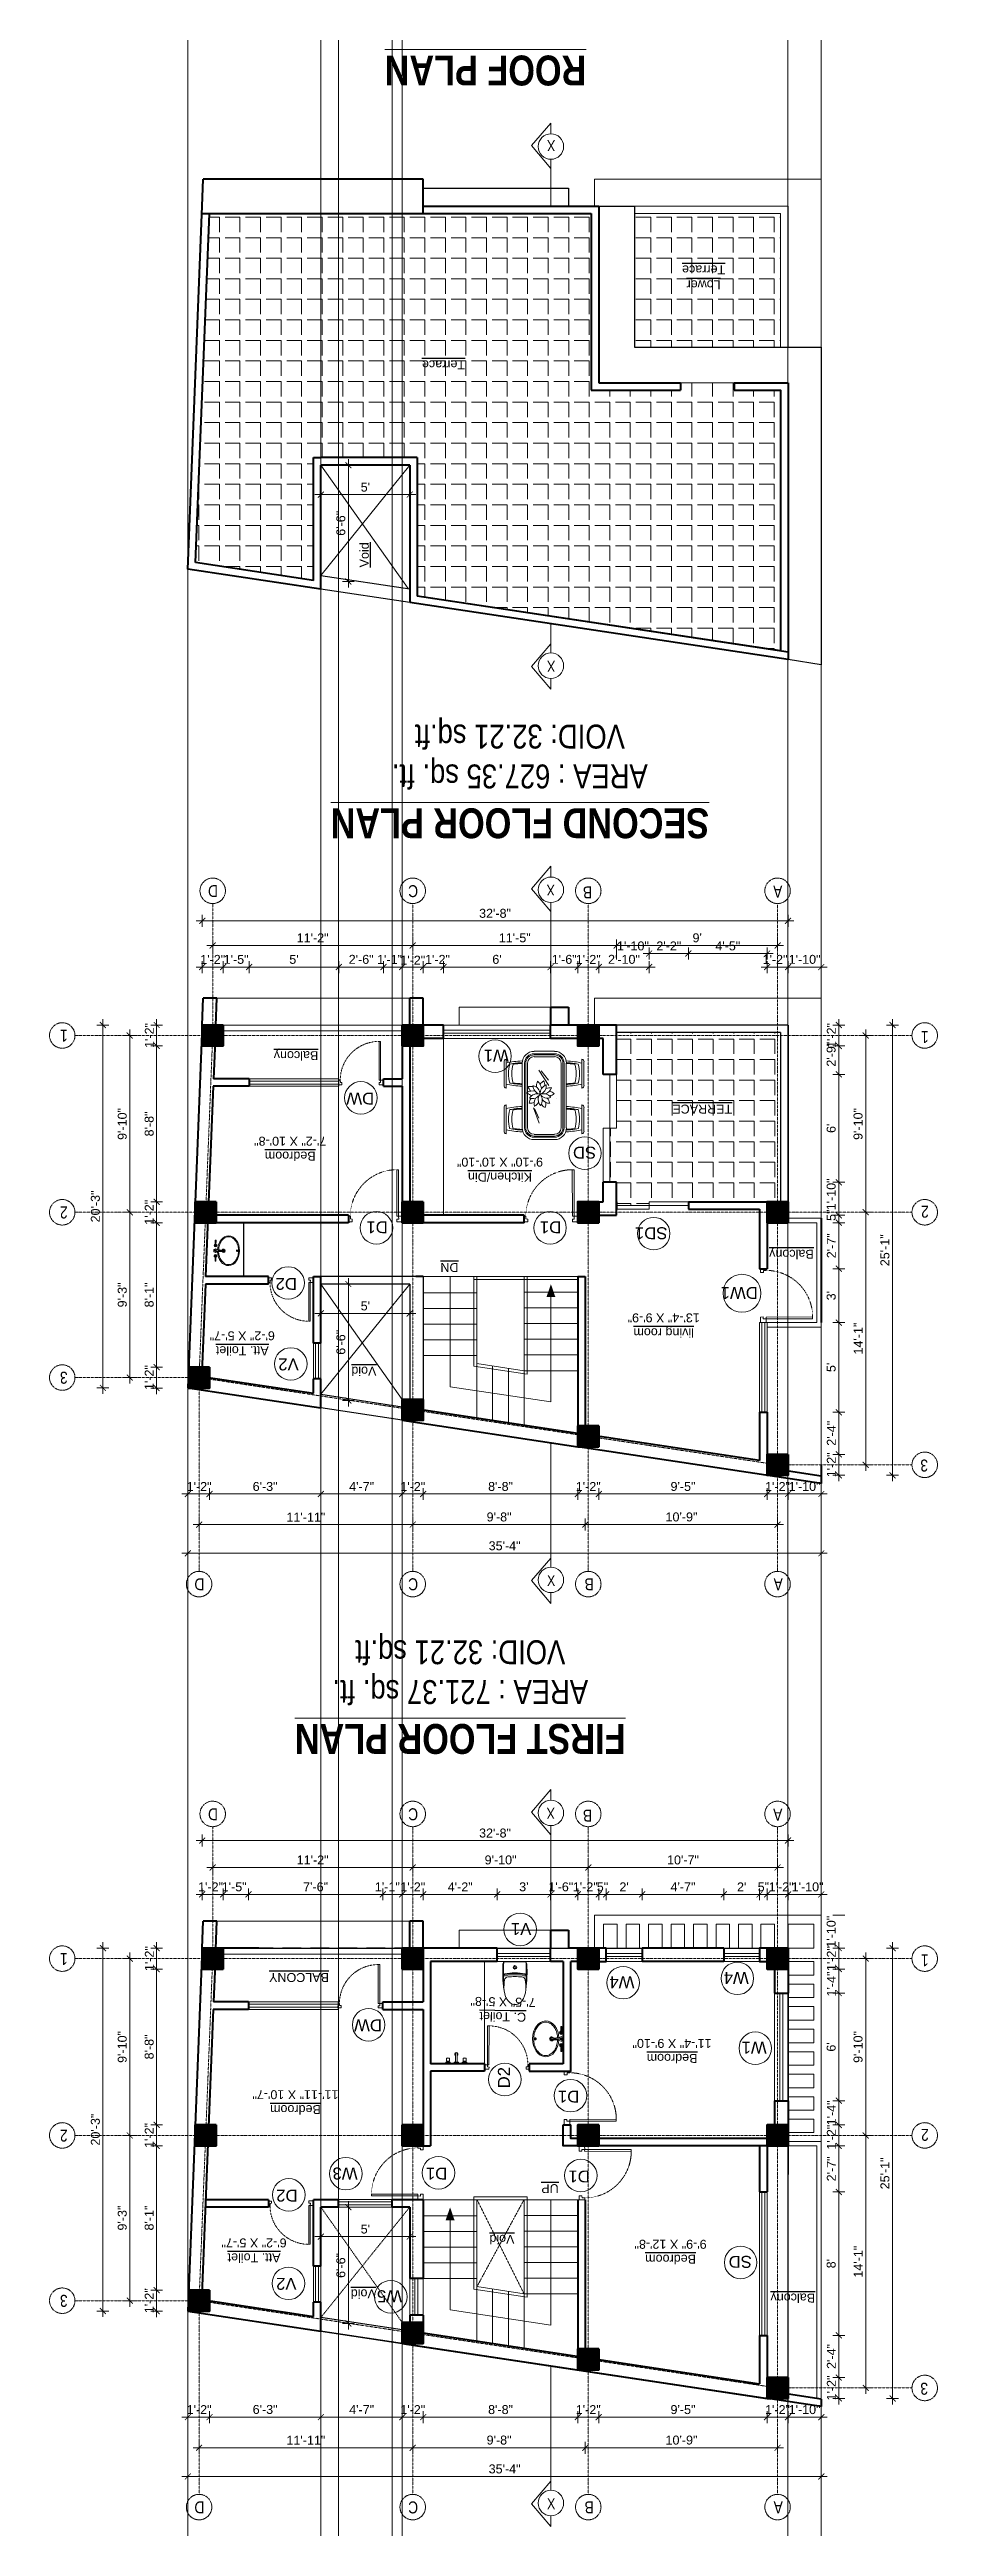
# Model space of a CAD drawing. Header units: inches. Extents: x 136316 to 155547, y -21384 to -17606.
# Drawn here: x 153879 to 154474, y -19264 to -17606 of the extents above; entities that cross this region are included whole.
import ezdxf

# ---------------------------------------------------------------- set-up
doc = ezdxf.new("R2010")
doc.units = ezdxf.units.IN
doc.header["$LTSCALE"] = 0.5
doc.header["$MEASUREMENT"] = 0
doc.header["$PDMODE"] = 66
doc.linetypes.add('CENTER', pattern=[2, 1.25, -0.25, 0.25, -0.25])
doc.linetypes.add('HIDDEN', pattern=[0.375, 0.25, -0.125])
for name, color, linetype, lineweight in [('Annotate-Lite.w', 177, 'Continuous', 9), ('Annotations-Bold.w', 177, 'Continuous', 13), ('C-COLUMN', 1, 'Continuous', 50), ('DIM', 4, 'Continuous', 5), ('DIM 1-100', 4, 'Continuous', 13), ('Door-Window.w', 4, 'Continuous', 15), ('F-FURNITURE', 30, 'Continuous', 13), ('Fittings', 9, 'Continuous', 5), ('Fixture-Fittings.w', 9, 'Continuous', 9), ('HACTH', 253, 'Continuous', 9), ('hatch', 9, 'Continuous', 5), ('PARAPET', 50, 'Continuous', 13), ('stair', 132, 'Continuous', 13), ('TEXT', 220, 'Continuous', 9), ('Text-100.w', 254, 'Continuous', 9), ('Toilet', 7, 'Continuous', 25), ('wall', 1, 'Continuous', 40), ('wall light', 6, 'Continuous', 25), ('window', 4, 'Continuous', 13)]:
    doc.layers.add(name, color=color, linetype=linetype, lineweight=lineweight)
doc.layers.add('furniture', color=31, linetype='Continuous')
doc.styles.add('ARAIL', font='ARIALN.TTF')
doc.styles.add('arial', font='arial.ttf')
doc.styles.add('arial.', font='arial.ttf')
doc.styles.add('gaurav', font='arial.ttf')
doc.styles.get("Standard").update_dxf_attribs({"font": 'arial.ttf'})
doc.dimstyles.new('1 by 96', dxfattribs={"dimtxt": 6, "dimasz": 4, "dimexe": 4, "dimexo": 4, "dimgap": 2, "dimtad": 1, "dimdec": 0, "dimzin": 0, "dimdsep": 46, "dimlunit": 4, "dimtxsty": 'Standard', "dimblk": 'ARCHTICK', "dimcen": 0, "dimdle": 4, "dimadec": 0, "dimazin": 0, "dimtfac": 1, "dimtdec": 0, "dimtix": 1, "dimtofl": 0, "dimtmove": 1, "dimatfit": 3, "dimldrblk": 'ARCHTICK', "dimfxl": 4, "dimfxlon": 1, "dimtolj": 1, "dimtzin": 0, "dimlwd": -1, "dimlwe": -1, "dimarcsym": 0})
pattern_1 = [(180, (300636.671, -37435.928), (-5e-15, -13.75), [10, -3.75]), (270, (300636.671, -37435.928), (13.75, -6e-15), [10, -3.75])]

msp = doc.modelspace()

# ---------------------------------------------------------------- texts
at = {"layer": 'Annotate-Lite.w', "ltscale": 0.005, "char_height": 8, "attachment_point": 1, "style": 'gaurav'}
for s, insert, rotation in [('W1', (154186.6, -18283.5), 180), ('DW', (154096.5, -18312.2), 180), ('SD', (154245.1, -18348.4), 180), ('D1', (154105.6, -18398.3), 180), ('D1', (154221.7, -18398.3), 180), ('SD1', (154292.8, -18402.3), 180), ('D2', (154044.8, -18436.2), 180), ('DW1', (154353.3, -18442.3), 180), ('V2', (154046, -18490.1), 180), ('V1', (154201.7, -18867.9), 180), ('W4', (154347.2, -18900.6), 180), ('W4', (154270.7, -18903.5), 180), ('DW', (154101.7, -18932.4), 180), ('W1', (154359.2, -18947.3), 180), ('D2', (154179.3, -18970.5), 90), ('D1', (154233.8, -18980), 180), ('W3', (154085.4, -19031.5), 180), ('D1', (154145.4, -19031.5), 180), ('D1', (154240.8, -19033.5), 180), ('D2', (154045.2, -19046.3), 180), ('SD', (154349.3, -19090.6), 180), ('V2', (154044.5, -19105.3), 180), ('W5', (154115.1, -19113.6), 180)]:
    msp.add_mtext_dynamic_manual_height_columns(s, width=8, gutter_width=100, heights=[0], dxfattribs=dict(at, insert=insert, rotation=rotation))
at = {"layer": 'Annotations-Bold.w', "linetype": 'CENTER', "ltscale": 1.5, "char_height": 8, "attachment_point": 1, "rotation": 180, "style": 'ARAIL'}
for s, insert in [('D', (153991.9, -18173.4)), ('C', (154125.9, -18173.4)), ('B', (154242.3, -18174.3)), ('A', (154369.7, -18173.7)), ('1', (153891.3, -18270.2)), ('1', (154467.6, -18271.1)), ('2', (154467.7, -18387.9)), ('2', (153891.3, -18388.4)), ('3', (153891.3, -18499)), ('3', (154467.2, -18557.8)), ('D', (153982.8, -18637.2)), ('C', (154125.9, -18637.2)), ('B', (154243.4, -18637.2)), ('A', (154370, -18637.2)), ('D', (153991.9, -18791.1)), ('C', (154125.9, -18791.1)), ('B', (154242.3, -18792)), ('A', (154369.7, -18791.4)), ('1', (153891.3, -18887.9)), ('1', (154467.6, -18888.8)), ('2', (153891.3, -19006.1)), ('2', (154467.7, -19005.6)), ('3', (153891.3, -19116.7)), ('3', (154467.2, -19175.5)), ('D', (153982.8, -19254.9)), ('C', (154125.9, -19254.9)), ('B', (154243.4, -19254.9)), ('A', (154370, -19254.9))]:
    msp.add_mtext_dynamic_manual_height_columns(s, width=6.539, gutter_width=100, heights=[0], dxfattribs=dict(at, insert=insert))
at = {"layer": 'TEXT', "char_height": 7.2, "rotation": 180, "style": 'ARAIL'}
for insert, attachment_point in [((154217.7, -17674.1), 1), ((154212.2, -18022.5), 3), ((154217.4, -18172.3), 1), ((154217.4, -18790), 1)]:
    msp.add_mtext_dynamic_manual_height_columns('X', width=125.465, gutter_width=90, heights=[0], dxfattribs=dict(at, insert=insert, attachment_point=attachment_point))
at = {"layer": 'TEXT', "lineweight": -2, "char_height": 6, "width": 127.506, "attachment_point": 5, "style": 'arial.'}
for s, insert, rotation in [('{\\LLower\\PTerrace}', (154317, -17758.7), 180), ('{\\LTerrace}', (154142.9, -17817.2), 180), ('{\\LVoid}', (154089.9, -17944.4), 90), ('{\\LBalcony}', (154044.2, -18278.6), 180), ('{\\LTERRACE}', (154316.1, -18315.2), 180), ('{\\LBedroom\\P}7\'-2" X 10\'-8"', (154040.3, -18341.7), 180), ('{\\LKitchen/Din\\P}9\'-10" X 10\'-10"', (154180.7, -18355.7), 180), ('{\\LBalcony}', (154375.8, -18411.5), 180), ('{\\LDN}', (154146.9, -18421.3), 180), ('{\\Lliving room\\P}13\'-4" X 9\'-9"', (154290.3, -18459.9), 180), ('{\\LAtt. Toilet\\P}6\'-2" X 5\'-7"', (154008.2, -18471.9), 180), ('{\\LVoid}', (154089.6, -18490.6), 180), ('{\\LBALCONY}', (154046.2, -18896.3), 180), ('{\\LC. Toilet\\P}7\'-5" X 5\'-8"', (154182.7, -18917.6), 178.9441), ('{\\LBedroom\\P}11\'-4" X 9\'-10"', (154295.9, -18945.4), 180), ('{\\LBedroom\\P}11\'-11" X 10\'-7"', (154043.8, -18979.7), 180), ('{\\LUP}', (154214.2, -19037.6), 180), ('{\\LAtt. Toilet\\P}6\'-2" X 5\'-7"', (154016.1, -19078.9), 180), ('{\\LVoid}', (154182, -19071.5), 180), ('{\\LBedroom\\P}9\'-9" X 12\'-8"', (154294.9, -19079.8), 180), ('{\\LVoid}', (154089.2, -19108), 180), ('{\\LBalcony}', (154376.7, -19109.9), 180)]:
    msp.add_mtext(s, dxfattribs=dict(at, insert=insert, rotation=rotation))
at = {"layer": 'TEXT', "char_height": 7.2, "attachment_point": 3, "style": 'ARAIL'}
for insert in [(154217.7, -18627.2), (154217.7, -19244.9)]:
    msp.add_mtext_dynamic_manual_height_columns('X', width=125.465, gutter_width=90, heights=[0], dxfattribs=dict(at, insert=insert))
at = {"layer": 'Text-100.w', "char_height": 20, "width": 569.102, "attachment_point": 2, "rotation": 180, "style": 'arial'}
for s, insert in [('\\A1;{\\fArial Narrow|b1|i0|c0|p34;\\LROOF PLAN}', (154171, -17630.3)), ('\\A1;{\\fArial Narrow|b1|i0|c0|p34;\\LSECOND FLOOR PLAN\\P\\fArial Narrow|b0|i0|c0|p34;\\H0.8x;\\lAREA : 627.35 sq. ft.\\PVOID: 32.21 sq.ft}', (154194, -18134)), ('\\A1;{\\fArial Narrow|b1|i0|c0|p34;\\LFIRST FLOOR PLAN\\P\\fArial Narrow|b0|i0|c0|p34;\\H0.8x;\\lAREA : 721.37 sq. ft.\\PVOID: 32.21 sq.ft}', (154154.1, -18746.7))]:
    msp.add_mtext(s, dxfattribs=dict(at, insert=insert))

# ---------------------------------------------------------------- blocks, each defined once
blk = doc.blocks.new('_ArchTick')
at = {"color": 0, "linetype": 'ByBlock', "const_width": 0.15}
blk.add_lwpolyline([(-0.5, -0.5), (0.5, 0.5)], dxfattribs=at)
blk = doc.blocks.new('*D779')
at = {"layer": 'Defpoints', "color": 0, "transparency": 16777216}
for p in [(154060.8, -17884.3), (154120.3, -17884.3), (154060.8, -17904.1)]:
    blk.add_point(p, dxfattribs=at)
at = {"layer": 'DIM 1-100', "color": 0, "transparency": 16777216}
for p, q in [((154124.3, -17904.1), (154056.8, -17904.1)), ((154060.8, -17900.1), (154060.8, -17908.1)), ((154120.3, -17900.1), (154120.3, -17908.1))]:
    blk.add_line(p, q, dxfattribs=at)
at = {"layer": 'DIM 1-100', "color": 0, "transparency": 16777216, "xscale": 4, "yscale": 4, "zscale": 4, "rotation": 180}
blk.add_blockref('_ArchTick', (154060.8, -17904.1), dxfattribs=at)
at = {"layer": 'DIM 1-100', "color": 0, "transparency": 16777216, "xscale": 4, "yscale": 4, "zscale": 4}
blk.add_blockref('_ArchTick', (154120.3, -17904.1), dxfattribs=at)
at = {"layer": 'DIM 1-100', "color": 0, "transparency": 16777216, "insert": (154090.6, -17899.1), "char_height": 6, "attachment_point": 5}
blk.add_mtext("\\A1;5'", dxfattribs=at)
blk = doc.blocks.new('*D780')
at = {"layer": 'Defpoints', "color": 0, "transparency": 16777216}
for p in [(154060.8, -17884.3), (154079.2, -17884.3), (154088.1, -17962.3)]:
    blk.add_point(p, dxfattribs=at)
at = {"layer": 'DIM 1-100', "color": 0, "transparency": 16777216}
for p, q in [((154079.2, -17966.3), (154079.2, -17880.3)), ((154075.2, -17884.3), (154083.2, -17884.3)), ((154083.2, -17962.3), (154075.2, -17962.3))]:
    blk.add_line(p, q, dxfattribs=at)
at = {"layer": 'DIM 1-100', "color": 0, "transparency": 16777216, "xscale": 4, "yscale": 4, "zscale": 4}
for p, rotation in [((154079.2, -17884.3), 90), ((154079.2, -17962.3), 270)]:
    blk.add_blockref('_ArchTick', p, dxfattribs=dict(at, rotation=rotation))
at = {"layer": 'DIM 1-100', "color": 0, "transparency": 16777216, "insert": (154074.2, -17923.3), "char_height": 6, "attachment_point": 5, "rotation": 90}
blk.add_mtext('\\A1;6\'-6"', dxfattribs=at)
blk = doc.blocks.new('3-0')
at = {"ltscale": 3}
for p, q in [((11063, 10097.7), (11066, 10099.9)), ((11063, 10097.7), (11064.5, 10095.7)), ((11066, 10096.8), (11064.5, 10095.7)), ((11065.3, 10097.8), (11066.7, 10098.9)), ((11066, 10096.8), (11065.3, 10097.8)), ((11066, 10099.9), (11066.7, 10098.9)), ((11085.5, 10074.1), (11110.3, 10093)), ((11086.2, 10073.2), (11111, 10092)), ((11111, 10092), (11110.3, 10093)), ((11084, 10073), (11082.6, 10071.9)), ((11082.6, 10071.9), (11084.8, 10069)), ((11084, 10073), (11084.8, 10072)), ((11084.8, 10072), (11086.2, 10073.2)), ((11084.8, 10069), (11087.7, 10071.2)), ((11086.2, 10073.2), (11085.5, 10074.1)), ((11087.7, 10071.2), (11086.2, 10073.2))]:
    blk.add_line(p, q, dxfattribs=at)
at = {"layer": 'Door-Window.w', "color": 9, "linetype": 'HIDDEN', "lineweight": 18}
blk.add_arc((11085.5, 10074.1), 31.2, 37.1906, 127.1465, dxfattribs=at)
blk = doc.blocks.new('A$C604E024C')
at = {"linetype": 'ByBlock'}
for p, q in [((-107, 6), (-198, 9)), ((-101, 4), (-101, -4)), ((-101, 4), (-101, 1)), ((-101, 4), (-101, 4)), ((-101, 1), (-97, 1)), ((-101, 0), (-101, -4)), ((-101, 0), (-97, 0)), ((-97, 4), (-97, 1)), ((-97, 4), (-96, 4)), ((-96, 4), (-96, -4)), ((-6, 4), (-6, -4)), ((-6, 4), (-5, 4)), ((-5, 4), (-5, -4)), ((0, 13), (0, -13)), ((1, 4), (1, -4)), ((1, 4), (3, 4)), ((2, 4), (2, 1)), ((2, 4), (3, 4)), ((2, 1), (3, 1)), ((100, 2), (101, 2)), ((107, 6), (198, 9)), ((199, 8), (199, -8)), ((-107, -6), (-198, -9)), ((-101, -4), (-101, -4)), ((-101, -4), (-101, -4)), ((-97, 0), (-97, -4)), ((-97, -4), (-96, -4)), ((-96, -4), (-96, -4)), ((-6, -4), (-1, -4)), ((-5, -4), (-1, -4)), ((-1, -4), (-1, -4)), ((1, -4), (3, -4)), ((2, 0), (2, -4)), ((2, 0), (3, 0)), ((2, -4), (3, -4)), ((100, -2), (101, -2)), ((107, -6), (198, -9))]:
    blk.add_line(p, q, dxfattribs=at)
for points in [[(35, -3), (35, -3, 0.267949), (35, 2), (20, 29, 0.267949), (15, 31), (-15, 31, 0.267949), (-20, 29), (-35, 2, 0.267949), (-35, -3)], [(0, 13), (-5, 13, 0.267949), (-9, 10), (-13, 2, 0.267949), (-13, -3), (-9, -10, 0.267949), (-5, -13), (0, -13)], [(0, 13), (5, 13, -0.267949), (9, 10), (13, 2, -0.267949), (13, -3), (9, -10, -0.267949), (5, -13), (0, -13)], [(-15, -149, 0.267949), (-15, -154), (-9, -163, 0.267949), (-5, -166), (0, -166)], [(15, -149, -0.267949), (15, -154), (9, -163, -0.267949), (5, -166), (0, -166)]]:
    blk.add_lwpolyline(points, format="xyb", dxfattribs=at)
for centre, radius, start, end in [((-148, 0), 51.6, 171.6285, 188.3715), ((-198, 8), 1, 88.5767, 180), ((-99, 0), 27.8, 193.9353, 166.0647), ((-99, 0), 16.1, 203.4772, 156.5228), ((-99, 0), 13.6, 207.8254, 152.1746), ((-99, 0), 10.7, 215.7665, 144.2335), ((3, 2), 1.6, 270, 90.0142), ((3, 2), 2.2, 301.4048, 90), ((3, -2), 2.5, 270, 62.7097), ((99, 0), 27.8, 13.9353, 346.0647), ((99, 0), 16.1, 23.4772, 336.5228), ((99, 0), 13.6, 27.8254, 332.1746), ((99, 0), 10.7, 35.7665, 324.2335), ((198, 8), 1, 0, 91.4233), ((-198, -8), 1, 180, 271.4233), ((-325, -117), 312, 354.1333, 21.5654), ((-1093, -110), 1085, 357.1828, 5.6778), ((3, -2), 1.9, 270, 90), ((1084, -109), 1075, 174.3028, 182.8736), ((325, -117), 312, 158.4157, 185.9255), ((198, -8), 1, 268.5767, 0)]:
    blk.add_arc(centre, radius, start, end, dxfattribs=at)
blk.add_ellipse((99, 0), major_axis=(0, 4.4), ratio=0.647537, start_param=-0.996154, end_param=4.137747, dxfattribs=at)
blk.add_open_spline([(100, 2), (100, 3), (100, 3), (100, 3), (99, 4), (99, 4), (99, 4), (99, 4), (98, 4), (98, 4), (98, 3), (97, 3), (97, 3), (97, 2), (97, 2), (96, 1), (96, 0), (96, 0), (96, -2), (97, -2), (97, -3), (97, -3), (98, -4), (98, -4), (99, -4), (99, -4), (99, -4), (100, -3), (100, -3), (100, -3), (100, -2)], degree=3, knots=[5.296065, 5.296065, 5.296065, 5.296065, 5.668493, 5.668493, 6.044953, 6.044953, 6.283185, 6.283185, 6.283185, 6.618814, 6.618814, 6.954443, 6.954443, 7.290072, 7.290072, 7.6257, 7.6257, 8.094621, 8.094621, 8.563542, 8.563542, 8.940002, 8.940002, 9.316461, 9.316461, 9.692921, 9.692921, 10.069381, 10.069381, 10.411893, 10.411893, 10.411893, 10.411893], dxfattribs=at)
blk = doc.blocks.new('basin')
for radius, start, end in [(1.14, 113.503, 66.2712), (0.79, 126.715, 52.8739)]:
    blk.add_arc((134195.3, -39122.5), radius, start, end)
blk.add_ellipse((134195.3, -39125.8), major_axis=(-9.97, 0), ratio=0.736887, start_param=4.757716, end_param=10.948885)
blk.add_ellipse((134195.3, -39131.6), major_axis=(0.448, 0), ratio=0.674502)
for points, knots in [([(134194.7, -39119.2), (134194.3, -39119.2), (134194, -39119.2), (134193.1, -39119.3), (134192.6, -39119.4), (134191.6, -39119.7), (134191.1, -39119.8), (134190.2, -39120.2), (134189.8, -39120.4), (134188.9, -39120.9), (134188.6, -39121.2), (134187.9, -39121.8), (134187.6, -39122.1), (134187.1, -39122.7), (134186.8, -39123), (134186.5, -39123.7), (134186.3, -39124.1), (134186.1, -39124.8), (134186, -39125.1), (134186, -39125.6), (134186, -39125.7), (134186, -39125.8), (134186, -39126.1), (134186, -39126.3), (134186.1, -39126.9), (134186.2, -39127.3), (134186.5, -39128), (134186.6, -39128.3), (134187.1, -39129), (134187.3, -39129.3), (134187.9, -39129.9), (134188.2, -39130.2), (134188.9, -39130.7), (134189.3, -39130.9), (134190.1, -39131.4), (134190.5, -39131.6), (134191.4, -39131.9), (134191.9, -39132.1), (134192.9, -39132.3), (134193.4, -39132.4), (134194.4, -39132.5), (134194.9, -39132.5), (134196, -39132.5), (134196.5, -39132.5), (134197.5, -39132.3), (134198, -39132.3), (134199, -39132), (134199.4, -39131.8), (134200.3, -39131.5), (134200.8, -39131.3), (134201.6, -39130.8), (134201.9, -39130.5), (134202.6, -39130), (134202.9, -39129.7), (134203.5, -39129.1), (134203.7, -39128.8), (134204.1, -39128.1), (134204.2, -39127.8), (134204.5, -39127.1), (134204.6, -39126.7), (134204.6, -39126), (134204.6, -39125.7), (134204.6, -39125), (134204.5, -39124.6), (134204.3, -39123.9), (134204.1, -39123.6), (134203.7, -39122.9), (134203.4, -39122.6), (134202.9, -39121.9), (134202.6, -39121.6), (134201.9, -39121.1), (134201.5, -39120.8), (134200.7, -39120.3), (134200.2, -39120.1), (134199.3, -39119.8), (134198.8, -39119.6), (134197.8, -39119.4), (134197.3, -39119.3), (134196.5, -39119.2), (134196.2, -39119.2), (134195.9, -39119.2)], [4.778413, 4.778413, 4.778413, 4.778413, 4.89303, 4.89303, 5.060537, 5.060537, 5.228045, 5.228045, 5.395552, 5.395552, 5.56306, 5.56306, 5.730567, 5.730567, 5.898075, 5.898075, 6.065582, 6.065582, 6.233089, 6.233089, 6.283185, 6.283185, 6.283185, 6.401225, 6.401225, 6.564378, 6.564378, 6.727532, 6.727532, 6.890685, 6.890685, 7.053839, 7.053839, 7.216992, 7.216992, 7.380146, 7.380146, 7.543299, 7.543299, 7.706452, 7.706452, 7.869606, 7.869606, 8.032759, 8.032759, 8.195913, 8.195913, 8.359066, 8.359066, 8.52222, 8.52222, 8.685373, 8.685373, 8.848527, 8.848527, 9.01168, 9.01168, 9.174834, 9.174834, 9.337987, 9.337987, 9.501141, 9.501141, 9.668648, 9.668648, 9.836155, 9.836155, 10.003663, 10.003663, 10.17117, 10.17117, 10.338678, 10.338678, 10.506185, 10.506185, 10.673693, 10.673693, 10.8412, 10.8412, 10.929386, 10.929386, 10.929386, 10.929386]), ([(134195.9, -39131.6), (134195.9, -39131.5), (134195.9, -39131.5), (134195.8, -39131.5), (134195.8, -39131.4), (134195.8, -39131.4), (134195.7, -39131.3), (134195.7, -39131.3), (134195.6, -39131.2), (134195.5, -39131.2), (134195.4, -39131.2), (134195.2, -39131.2), (134195.1, -39131.2), (134194.9, -39131.3), (134194.9, -39131.3), (134194.8, -39131.4), (134194.8, -39131.4), (134194.8, -39131.5), (134194.8, -39131.5), (134194.8, -39131.6), (134194.8, -39131.6), (134194.8, -39131.7), (134194.8, -39131.8), (134194.9, -39131.8), (134194.9, -39131.9), (134195, -39131.9), (134195, -39131.9), (134195.2, -39132), (134195.2, -39132), (134195.4, -39132), (134195.5, -39132), (134195.7, -39131.9), (134195.7, -39131.9), (134195.8, -39131.8), (134195.8, -39131.7), (134195.8, -39131.7), (134195.9, -39131.6), (134195.9, -39131.6), (134195.9, -39131.6), (134195.9, -39131.6)], [0, 0, 0, 0, 0.188397, 0.188397, 0.376794, 0.376794, 0.73698, 0.73698, 1.097166, 1.097166, 1.657793, 1.657793, 2.21842, 2.21842, 2.564182, 2.564182, 2.840364, 2.840364, 3.116547, 3.116547, 3.39273, 3.39273, 3.668913, 3.668913, 3.945096, 3.945096, 4.221279, 4.221279, 4.783807, 4.783807, 5.346334, 5.346334, 5.697184, 5.697184, 5.974645, 5.974645, 6.252106, 6.252106, 6.283185, 6.283185, 6.283185, 6.283185])]:
    blk.add_open_spline(points, degree=3, knots=knots)
at = {"xscale": 0.03499430959345774, "yscale": 0.03499430959345774, "zscale": 0.03499430959345774, "rotation": 359.9929103328581}
blk.add_blockref('A$C604E024C', (134195.3, -39117.1), dxfattribs=at)
blk = doc.blocks.new('*D771')
at = {"layer": 'Defpoints', "color": 0, "transparency": 16777216}
for p in [(153950.9, -18487.9), (153972.3, -18487.9), (153972.3, -18501.9)]:
    blk.add_point(p, dxfattribs=at)
at = {"layer": 'DIM 1-100', "color": 0, "transparency": 16777216}
for p, q in [((153954.9, -18487.9), (153946.9, -18487.9)), ((153950.9, -18505.9), (153950.9, -18483.9)), ((153954.9, -18501.9), (153946.9, -18501.9))]:
    blk.add_line(p, q, dxfattribs=at)
at = {"layer": 'DIM 1-100', "color": 0, "transparency": 16777216, "xscale": 4, "yscale": 4, "zscale": 4}
for p, rotation in [((153950.9, -18487.9), 90), ((153950.9, -18501.9), 270)]:
    blk.add_blockref('_ArchTick', p, dxfattribs=dict(at, rotation=rotation))
at = {"layer": 'DIM 1-100', "color": 0, "transparency": 16777216, "insert": (153945.9, -18494.9), "char_height": 6, "attachment_point": 5, "rotation": 90}
blk.add_mtext('\\A1;1\'-2"', dxfattribs=at)
blk = doc.blocks.new('*D772')
at = {"layer": 'Defpoints', "color": 0, "transparency": 16777216}
for p in [(153950.9, -18391.3), (153976.7, -18391.3), (153972.3, -18487.9)]:
    blk.add_point(p, dxfattribs=at)
at = {"layer": 'DIM 1-100', "color": 0, "transparency": 16777216}
for p, q in [((153954.9, -18391.3), (153946.9, -18391.3)), ((153950.9, -18491.9), (153950.9, -18387.3)), ((153954.9, -18487.9), (153946.9, -18487.9))]:
    blk.add_line(p, q, dxfattribs=at)
at = {"layer": 'DIM 1-100', "color": 0, "transparency": 16777216, "xscale": 4, "yscale": 4, "zscale": 4}
for p, rotation in [((153950.9, -18391.3), 90), ((153950.9, -18487.9), 270)]:
    blk.add_blockref('_ArchTick', p, dxfattribs=dict(at, rotation=rotation))
at = {"layer": 'DIM 1-100', "color": 0, "transparency": 16777216, "insert": (153945.9, -18439.6), "char_height": 6, "attachment_point": 5, "rotation": 90}
blk.add_mtext('\\A1;8\'-1"', dxfattribs=at)
blk = doc.blocks.new('*D773')
at = {"layer": 'Defpoints', "color": 0, "transparency": 16777216}
for p in [(153950.9, -18377.3), (153976.7, -18377.3), (153976.7, -18391.3)]:
    blk.add_point(p, dxfattribs=at)
at = {"layer": 'DIM 1-100', "color": 0, "transparency": 16777216}
for p, q in [((153954.9, -18377.3), (153946.9, -18377.3)), ((153950.9, -18395.3), (153950.9, -18373.3)), ((153954.9, -18391.3), (153946.9, -18391.3))]:
    blk.add_line(p, q, dxfattribs=at)
at = {"layer": 'DIM 1-100', "color": 0, "transparency": 16777216, "xscale": 4, "yscale": 4, "zscale": 4}
for p, rotation in [((153950.9, -18377.3), 90), ((153950.9, -18391.3), 270)]:
    blk.add_blockref('_ArchTick', p, dxfattribs=dict(at, rotation=rotation))
at = {"layer": 'DIM 1-100', "color": 0, "transparency": 16777216, "insert": (153945.9, -18384.3), "char_height": 6, "attachment_point": 5, "rotation": 90}
blk.add_mtext('\\A1;1\'-2"', dxfattribs=at)
blk = doc.blocks.new('*D774')
at = {"layer": 'Defpoints', "color": 0, "transparency": 16777216}
for p in [(153950.9, -18273), (153981.4, -18273), (153976.7, -18377.3)]:
    blk.add_point(p, dxfattribs=at)
at = {"layer": 'DIM 1-100', "color": 0, "transparency": 16777216}
for p, q in [((153954.9, -18273), (153946.9, -18273)), ((153950.9, -18381.3), (153950.9, -18269)), ((153954.9, -18377.3), (153946.9, -18377.3))]:
    blk.add_line(p, q, dxfattribs=at)
at = {"layer": 'DIM 1-100', "color": 0, "transparency": 16777216, "xscale": 4, "yscale": 4, "zscale": 4}
for p, rotation in [((153950.9, -18273), 90), ((153950.9, -18377.3), 270)]:
    blk.add_blockref('_ArchTick', p, dxfattribs=dict(at, rotation=rotation))
at = {"layer": 'DIM 1-100', "color": 0, "transparency": 16777216, "insert": (153945.9, -18325.2), "char_height": 6, "attachment_point": 5, "rotation": 90}
blk.add_mtext('\\A1;8\'-8"', dxfattribs=at)
blk = doc.blocks.new('*D775')
at = {"layer": 'Defpoints', "color": 0, "transparency": 16777216}
for p in [(153950.9, -18259), (153981.4, -18259), (153981.4, -18273)]:
    blk.add_point(p, dxfattribs=at)
at = {"layer": 'DIM 1-100', "color": 0, "transparency": 16777216}
for p, q in [((153954.9, -18259), (153946.9, -18259)), ((153950.9, -18277), (153950.9, -18255)), ((153954.9, -18273), (153946.9, -18273))]:
    blk.add_line(p, q, dxfattribs=at)
at = {"layer": 'DIM 1-100', "color": 0, "transparency": 16777216, "xscale": 4, "yscale": 4, "zscale": 4}
for p, rotation in [((153950.9, -18259), 90), ((153950.9, -18273), 270)]:
    blk.add_blockref('_ArchTick', p, dxfattribs=dict(at, rotation=rotation))
at = {"layer": 'DIM 1-100', "color": 0, "transparency": 16777216, "insert": (153946, -18266), "char_height": 6, "attachment_point": 5, "rotation": 90}
blk.add_mtext('\\A1;1\'-2"', dxfattribs=at)
blk = doc.blocks.new('*D776')
at = {"layer": 'Defpoints', "color": 0, "transparency": 16777216}
for p in [(153932.9, -18384.3), (153976.4, -18384.3), (153972.3, -18494.9)]:
    blk.add_point(p, dxfattribs=at)
at = {"layer": 'DIM 1-100', "color": 0, "transparency": 16777216}
for p, q in [((153932.9, -18498.9), (153932.9, -18380.3)), ((153936.9, -18384.3), (153928.9, -18384.3)), ((153936.9, -18494.9), (153928.9, -18494.9))]:
    blk.add_line(p, q, dxfattribs=at)
at = {"layer": 'DIM 1-100', "color": 0, "transparency": 16777216, "xscale": 4, "yscale": 4, "zscale": 4}
for p, rotation in [((153932.9, -18384.3), 90), ((153932.9, -18494.9), 270)]:
    blk.add_blockref('_ArchTick', p, dxfattribs=dict(at, rotation=rotation))
at = {"layer": 'DIM 1-100', "color": 0, "transparency": 16777216, "insert": (153927.9, -18439.6), "char_height": 6, "attachment_point": 5, "rotation": 90}
blk.add_mtext('\\A1;9\'-3"', dxfattribs=at)
blk = doc.blocks.new('*D777')
at = {"layer": 'Defpoints', "color": 0, "transparency": 16777216}
for p in [(153932.9, -18266), (153981.1, -18266), (153976.4, -18384.3)]:
    blk.add_point(p, dxfattribs=at)
at = {"layer": 'DIM 1-100', "color": 0, "transparency": 16777216}
for p, q in [((153932.9, -18388.3), (153932.9, -18262)), ((153936.9, -18266), (153928.9, -18266)), ((153936.9, -18384.3), (153928.9, -18384.3))]:
    blk.add_line(p, q, dxfattribs=at)
at = {"layer": 'DIM 1-100', "color": 0, "transparency": 16777216, "xscale": 4, "yscale": 4, "zscale": 4}
for p, rotation in [((153932.9, -18266), 90), ((153932.9, -18384.3), 270)]:
    blk.add_blockref('_ArchTick', p, dxfattribs=dict(at, rotation=rotation))
at = {"layer": 'DIM 1-100', "color": 0, "transparency": 16777216, "insert": (153927.9, -18325.2), "char_height": 6, "attachment_point": 5, "rotation": 90}
blk.add_mtext('\\A1;9\'-10"', dxfattribs=at)
blk = doc.blocks.new('*D778')
at = {"layer": 'Defpoints', "color": 0, "transparency": 16777216}
for p in [(153981.4, -18259), (153914.9, -18501.8), (153971.8, -18501.8)]:
    blk.add_point(p, dxfattribs=at)
at = {"layer": 'DIM 1-100', "color": 0, "transparency": 16777216}
for p, q in [((153918.9, -18259), (153910.9, -18259)), ((153914.9, -18255), (153914.9, -18505.8)), ((153918.9, -18501.8), (153910.9, -18501.8))]:
    blk.add_line(p, q, dxfattribs=at)
at = {"layer": 'DIM 1-100', "color": 0, "transparency": 16777216, "xscale": 4, "yscale": 4, "zscale": 4}
for p, rotation in [((153914.9, -18259), 90), ((153914.9, -18501.8), 270)]:
    blk.add_blockref('_ArchTick', p, dxfattribs=dict(at, rotation=rotation))
at = {"layer": 'DIM 1-100', "color": 0, "transparency": 16777216, "insert": (153909.9, -18380.4), "char_height": 6, "attachment_point": 5, "rotation": 90}
blk.add_mtext('\\A1;20\'-3"', dxfattribs=at)
blk = doc.blocks.new('*D781')
at = {"layer": 'Defpoints', "color": 0, "transparency": 16777216}
for p in [(153971.8, -18501.8), (153986.3, -18501.9), (153986.3, -18572.8)]:
    blk.add_point(p, dxfattribs=at)
at = {"layer": 'DIM 1-100', "color": 0, "transparency": 16777216}
for p, q in [((153967.8, -18572.8), (153990.3, -18572.8)), ((153971.8, -18568.8), (153971.8, -18576.8)), ((153986.3, -18568.8), (153986.3, -18576.8))]:
    blk.add_line(p, q, dxfattribs=at)
at = {"layer": 'DIM 1-100', "color": 0, "transparency": 16777216, "xscale": 4, "yscale": 4, "zscale": 4, "rotation": 180}
blk.add_blockref('_ArchTick', (153971.8, -18572.8), dxfattribs=at)
at = {"layer": 'DIM 1-100', "color": 0, "transparency": 16777216, "xscale": 4, "yscale": 4, "zscale": 4}
blk.add_blockref('_ArchTick', (153986.3, -18572.8), dxfattribs=at)
at = {"layer": 'DIM 1-100', "color": 0, "transparency": 16777216, "insert": (153979.3, -18567.8), "char_height": 6, "attachment_point": 5}
blk.add_mtext('\\A1;1\'-2"', dxfattribs=at)
blk = doc.blocks.new('*D782')
at = {"layer": 'Defpoints', "color": 0, "transparency": 16777216}
for p in [(153986.3, -18501.9), (154060.8, -18515.2), (154060.8, -18572.8)]:
    blk.add_point(p, dxfattribs=at)
at = {"layer": 'DIM 1-100', "color": 0, "transparency": 16777216}
for p, q in [((153982.3, -18572.8), (154064.8, -18572.8)), ((153986.3, -18568.8), (153986.3, -18576.8)), ((154060.8, -18568.8), (154060.8, -18576.8))]:
    blk.add_line(p, q, dxfattribs=at)
at = {"layer": 'DIM 1-100', "color": 0, "transparency": 16777216, "xscale": 4, "yscale": 4, "zscale": 4, "rotation": 180}
blk.add_blockref('_ArchTick', (153986.3, -18572.8), dxfattribs=at)
at = {"layer": 'DIM 1-100', "color": 0, "transparency": 16777216, "xscale": 4, "yscale": 4, "zscale": 4}
blk.add_blockref('_ArchTick', (154060.8, -18572.8), dxfattribs=at)
at = {"layer": 'DIM 1-100', "color": 0, "transparency": 16777216, "insert": (154023.5, -18567.8), "char_height": 6, "attachment_point": 5}
blk.add_mtext('\\A1;6\'-3"', dxfattribs=at)
blk = doc.blocks.new('*D783')
at = {"layer": 'Defpoints', "color": 0, "transparency": 16777216}
for p in [(154060.8, -18515.2), (154115.3, -18523.5), (154115.3, -18572.8)]:
    blk.add_point(p, dxfattribs=at)
at = {"layer": 'DIM 1-100', "color": 0, "transparency": 16777216}
for p, q in [((154056.8, -18572.8), (154119.3, -18572.8)), ((154060.8, -18568.8), (154060.8, -18576.8)), ((154115.3, -18568.8), (154115.3, -18576.8))]:
    blk.add_line(p, q, dxfattribs=at)
at = {"layer": 'DIM 1-100', "color": 0, "transparency": 16777216, "xscale": 4, "yscale": 4, "zscale": 4, "rotation": 180}
blk.add_blockref('_ArchTick', (154060.8, -18572.8), dxfattribs=at)
at = {"layer": 'DIM 1-100', "color": 0, "transparency": 16777216, "xscale": 4, "yscale": 4, "zscale": 4}
blk.add_blockref('_ArchTick', (154115.3, -18572.8), dxfattribs=at)
at = {"layer": 'DIM 1-100', "color": 0, "transparency": 16777216, "insert": (154088.1, -18567.8), "char_height": 6, "attachment_point": 5}
blk.add_mtext('\\A1;4\'-7"', dxfattribs=at)
blk = doc.blocks.new('*D784')
at = {"layer": 'Defpoints', "color": 0, "transparency": 16777216}
for p in [(154115.3, -18523.5), (154129.3, -18523.5), (154129.3, -18572.8)]:
    blk.add_point(p, dxfattribs=at)
at = {"layer": 'DIM 1-100', "color": 0, "transparency": 16777216}
for p, q in [((154111.3, -18572.8), (154133.3, -18572.8)), ((154115.3, -18568.8), (154115.3, -18576.8)), ((154129.3, -18568.8), (154129.3, -18576.8))]:
    blk.add_line(p, q, dxfattribs=at)
at = {"layer": 'DIM 1-100', "color": 0, "transparency": 16777216, "xscale": 4, "yscale": 4, "zscale": 4, "rotation": 180}
blk.add_blockref('_ArchTick', (154115.3, -18572.8), dxfattribs=at)
at = {"layer": 'DIM 1-100', "color": 0, "transparency": 16777216, "xscale": 4, "yscale": 4, "zscale": 4}
blk.add_blockref('_ArchTick', (154129.3, -18572.8), dxfattribs=at)
at = {"layer": 'DIM 1-100', "color": 0, "transparency": 16777216, "insert": (154122.3, -18567.8), "char_height": 6, "attachment_point": 5}
blk.add_mtext('\\A1;1\'-2"', dxfattribs=at)
blk = doc.blocks.new('*D785')
at = {"layer": 'Defpoints', "color": 0, "transparency": 16777216}
for p in [(154129.3, -18523.5), (154232.8, -18541.2), (154232.8, -18572.8)]:
    blk.add_point(p, dxfattribs=at)
at = {"layer": 'DIM 1-100', "color": 0, "transparency": 16777216}
for p, q in [((154125.3, -18572.8), (154236.8, -18572.8)), ((154129.3, -18568.8), (154129.3, -18576.8)), ((154232.8, -18568.8), (154232.8, -18576.8))]:
    blk.add_line(p, q, dxfattribs=at)
at = {"layer": 'DIM 1-100', "color": 0, "transparency": 16777216, "xscale": 4, "yscale": 4, "zscale": 4, "rotation": 180}
blk.add_blockref('_ArchTick', (154129.3, -18572.8), dxfattribs=at)
at = {"layer": 'DIM 1-100', "color": 0, "transparency": 16777216, "xscale": 4, "yscale": 4, "zscale": 4}
blk.add_blockref('_ArchTick', (154232.8, -18572.8), dxfattribs=at)
at = {"layer": 'DIM 1-100', "color": 0, "transparency": 16777216, "insert": (154181.1, -18567.8), "char_height": 6, "attachment_point": 5}
blk.add_mtext('\\A1;8\'-8"', dxfattribs=at)
blk = doc.blocks.new('*D786')
at = {"layer": 'Defpoints', "color": 0, "transparency": 16777216}
for p in [(154232.8, -18541.2), (154246.8, -18541.2), (154246.8, -18572.8)]:
    blk.add_point(p, dxfattribs=at)
at = {"layer": 'DIM 1-100', "color": 0, "transparency": 16777216}
for p, q in [((154228.8, -18572.8), (154250.8, -18572.8)), ((154232.8, -18568.8), (154232.8, -18576.8)), ((154246.8, -18568.8), (154246.8, -18576.8))]:
    blk.add_line(p, q, dxfattribs=at)
at = {"layer": 'DIM 1-100', "color": 0, "transparency": 16777216, "xscale": 4, "yscale": 4, "zscale": 4, "rotation": 180}
blk.add_blockref('_ArchTick', (154232.8, -18572.8), dxfattribs=at)
at = {"layer": 'DIM 1-100', "color": 0, "transparency": 16777216, "xscale": 4, "yscale": 4, "zscale": 4}
blk.add_blockref('_ArchTick', (154246.8, -18572.8), dxfattribs=at)
at = {"layer": 'DIM 1-100', "color": 0, "transparency": 16777216, "insert": (154239.8, -18567.8), "char_height": 6, "attachment_point": 5}
blk.add_mtext('\\A1;1\'-2"', dxfattribs=at)
blk = doc.blocks.new('*D787')
at = {"layer": 'Defpoints', "color": 0, "transparency": 16777216}
for p in [(154246.8, -18541.2), (154359.5, -18546.3), (154359.5, -18572.8)]:
    blk.add_point(p, dxfattribs=at)
at = {"layer": 'DIM 1-100', "color": 0, "transparency": 16777216}
for p, q in [((154242.8, -18572.8), (154363.5, -18572.8)), ((154246.8, -18568.8), (154246.8, -18576.8)), ((154359.5, -18568.8), (154359.5, -18576.8))]:
    blk.add_line(p, q, dxfattribs=at)
at = {"layer": 'DIM 1-100', "color": 0, "transparency": 16777216, "xscale": 4, "yscale": 4, "zscale": 4, "rotation": 180}
blk.add_blockref('_ArchTick', (154246.8, -18572.8), dxfattribs=at)
at = {"layer": 'DIM 1-100', "color": 0, "transparency": 16777216, "xscale": 4, "yscale": 4, "zscale": 4}
blk.add_blockref('_ArchTick', (154359.5, -18572.8), dxfattribs=at)
at = {"layer": 'DIM 1-100', "color": 0, "transparency": 16777216, "insert": (154303.2, -18567.8), "char_height": 6, "attachment_point": 5}
blk.add_mtext('\\A1;9\'-5"', dxfattribs=at)
blk = doc.blocks.new('*D788')
at = {"layer": 'Defpoints', "color": 0, "transparency": 16777216}
for p in [(154359.5, -18546.3), (154373.5, -18546.3), (154373.5, -18572.8)]:
    blk.add_point(p, dxfattribs=at)
at = {"layer": 'DIM 1-100', "color": 0, "transparency": 16777216}
for p, q in [((154355.5, -18572.8), (154377.5, -18572.8)), ((154359.5, -18568.8), (154359.5, -18576.8)), ((154373.5, -18568.8), (154373.5, -18576.8))]:
    blk.add_line(p, q, dxfattribs=at)
at = {"layer": 'DIM 1-100', "color": 0, "transparency": 16777216, "xscale": 4, "yscale": 4, "zscale": 4, "rotation": 180}
blk.add_blockref('_ArchTick', (154359.5, -18572.8), dxfattribs=at)
at = {"layer": 'DIM 1-100', "color": 0, "transparency": 16777216, "xscale": 4, "yscale": 4, "zscale": 4}
blk.add_blockref('_ArchTick', (154373.5, -18572.8), dxfattribs=at)
at = {"layer": 'DIM 1-100', "color": 0, "transparency": 16777216, "insert": (154366.5, -18567.8), "char_height": 6, "attachment_point": 5}
blk.add_mtext('\\A1;1\'-2"', dxfattribs=at)
blk = doc.blocks.new('*D789')
at = {"layer": 'Defpoints', "color": 0, "transparency": 16777216}
for p in [(154373.5, -18546.3), (154395.8, -18565.8), (154395.8, -18572.8)]:
    blk.add_point(p, dxfattribs=at)
at = {"layer": 'DIM 1-100', "color": 0, "transparency": 16777216}
for p, q in [((154369.5, -18572.8), (154399.8, -18572.8)), ((154373.5, -18568.8), (154373.5, -18576.8)), ((154395.8, -18569.8), (154395.8, -18576.8))]:
    blk.add_line(p, q, dxfattribs=at)
at = {"layer": 'DIM 1-100', "color": 0, "transparency": 16777216, "xscale": 4, "yscale": 4, "zscale": 4, "rotation": 180}
blk.add_blockref('_ArchTick', (154373.5, -18572.8), dxfattribs=at)
at = {"layer": 'DIM 1-100', "color": 0, "transparency": 16777216, "xscale": 4, "yscale": 4, "zscale": 4}
blk.add_blockref('_ArchTick', (154395.8, -18572.8), dxfattribs=at)
at = {"layer": 'DIM 1-100', "color": 0, "transparency": 16777216, "insert": (154384.6, -18567.8), "char_height": 6, "attachment_point": 5}
blk.add_mtext('\\A1;1\'-10"', dxfattribs=at)
blk = doc.blocks.new('*D790')
at = {"layer": 'Defpoints', "color": 0, "transparency": 16777216}
for p in [(153979.3, -18494.9), (154122.3, -18516.5), (154122.3, -18593.3)]:
    blk.add_point(p, dxfattribs=at)
at = {"layer": 'DIM 1-100', "color": 0, "transparency": 16777216}
for p, q in [((153975.3, -18593.3), (154126.3, -18593.3)), ((153979.3, -18589.3), (153979.3, -18597.3)), ((154122.3, -18589.3), (154122.3, -18597.3))]:
    blk.add_line(p, q, dxfattribs=at)
at = {"layer": 'DIM 1-100', "color": 0, "transparency": 16777216, "xscale": 4, "yscale": 4, "zscale": 4, "rotation": 180}
blk.add_blockref('_ArchTick', (153979.3, -18593.3), dxfattribs=at)
at = {"layer": 'DIM 1-100', "color": 0, "transparency": 16777216, "xscale": 4, "yscale": 4, "zscale": 4}
blk.add_blockref('_ArchTick', (154122.3, -18593.3), dxfattribs=at)
at = {"layer": 'DIM 1-100', "color": 0, "transparency": 16777216, "insert": (154050.8, -18588.3), "char_height": 6, "attachment_point": 5}
blk.add_mtext('\\A1;11\'-11"', dxfattribs=at)
blk = doc.blocks.new('*D791')
at = {"layer": 'Defpoints', "color": 0, "transparency": 16777216}
for p in [(154122.3, -18516.5), (154237.8, -18529.2), (154237.8, -18593.3)]:
    blk.add_point(p, dxfattribs=at)
at = {"layer": 'DIM 1-100', "color": 0, "transparency": 16777216}
for p, q in [((154118.3, -18593.3), (154241.8, -18593.3)), ((154122.3, -18589.3), (154122.3, -18597.3)), ((154237.8, -18589.3), (154237.8, -18597.3))]:
    blk.add_line(p, q, dxfattribs=at)
at = {"layer": 'DIM 1-100', "color": 0, "transparency": 16777216, "xscale": 4, "yscale": 4, "zscale": 4, "rotation": 180}
blk.add_blockref('_ArchTick', (154122.3, -18593.3), dxfattribs=at)
at = {"layer": 'DIM 1-100', "color": 0, "transparency": 16777216, "xscale": 4, "yscale": 4, "zscale": 4}
blk.add_blockref('_ArchTick', (154237.8, -18593.3), dxfattribs=at)
at = {"layer": 'DIM 1-100', "color": 0, "transparency": 16777216, "insert": (154180.1, -18588.2), "char_height": 6, "attachment_point": 5}
blk.add_mtext('\\A1;9\'-8"', dxfattribs=at)
blk = doc.blocks.new('*D792')
at = {"layer": 'Defpoints', "color": 0, "transparency": 16777216}
for p in [(154237.8, -18529.2), (154366.5, -18553.3), (154366.5, -18593.3)]:
    blk.add_point(p, dxfattribs=at)
at = {"layer": 'DIM 1-100', "color": 0, "transparency": 16777216}
for p, q in [((154233.8, -18593.3), (154370.5, -18593.3)), ((154237.8, -18589.3), (154237.8, -18597.3)), ((154366.5, -18589.3), (154366.5, -18597.3))]:
    blk.add_line(p, q, dxfattribs=at)
at = {"layer": 'DIM 1-100', "color": 0, "transparency": 16777216, "xscale": 4, "yscale": 4, "zscale": 4, "rotation": 180}
blk.add_blockref('_ArchTick', (154237.8, -18593.3), dxfattribs=at)
at = {"layer": 'DIM 1-100', "color": 0, "transparency": 16777216, "xscale": 4, "yscale": 4, "zscale": 4}
blk.add_blockref('_ArchTick', (154366.5, -18593.3), dxfattribs=at)
at = {"layer": 'DIM 1-100', "color": 0, "transparency": 16777216, "insert": (154302.2, -18588.2), "char_height": 6, "attachment_point": 5}
blk.add_mtext('\\A1;10\'-9"', dxfattribs=at)
blk = doc.blocks.new('*D793')
at = {"layer": 'Defpoints', "color": 0, "transparency": 16777216}
for p in [(153971.8, -18501.8), (154395.8, -18565.8), (154395.8, -18612.5)]:
    blk.add_point(p, dxfattribs=at)
at = {"layer": 'DIM 1-100', "color": 0, "transparency": 16777216}
for p, q in [((153971.8, -18608.5), (153971.8, -18616.5)), ((154395.8, -18608.5), (154395.8, -18616.5)), ((153967.8, -18612.5), (154399.8, -18612.5))]:
    blk.add_line(p, q, dxfattribs=at)
at = {"layer": 'DIM 1-100', "color": 0, "transparency": 16777216, "xscale": 4, "yscale": 4, "zscale": 4, "rotation": 180}
blk.add_blockref('_ArchTick', (153971.8, -18612.5), dxfattribs=at)
at = {"layer": 'DIM 1-100', "color": 0, "transparency": 16777216, "xscale": 4, "yscale": 4, "zscale": 4}
blk.add_blockref('_ArchTick', (154395.8, -18612.5), dxfattribs=at)
at = {"layer": 'DIM 1-100', "color": 0, "transparency": 16777216, "insert": (154183.8, -18607.5), "char_height": 6, "attachment_point": 5}
blk.add_mtext('\\A1;35\'-4"', dxfattribs=at)
blk = doc.blocks.new('*D794')
at = {"layer": 'Defpoints', "color": 0, "transparency": 16777216}
for p in [(154246.8, -18259), (154407.5, -18259), (154246.8, -18273)]:
    blk.add_point(p, dxfattribs=at)
at = {"layer": 'DIM 1-100', "color": 0, "transparency": 16777216}
for p, q in [((154403.5, -18259), (154411.5, -18259)), ((154407.5, -18277), (154407.5, -18255)), ((154403.5, -18273), (154411.5, -18273))]:
    blk.add_line(p, q, dxfattribs=at)
at = {"layer": 'DIM 1-100', "color": 0, "transparency": 16777216, "xscale": 4, "yscale": 4, "zscale": 4}
for p, rotation in [((154407.5, -18259), 90), ((154407.5, -18273), 270)]:
    blk.add_blockref('_ArchTick', p, dxfattribs=dict(at, rotation=rotation))
at = {"layer": 'DIM 1-100', "color": 0, "transparency": 16777216, "insert": (154402.5, -18266), "char_height": 6, "attachment_point": 5, "rotation": 90}
blk.add_mtext('\\A1;1\'-2"', dxfattribs=at)
blk = doc.blocks.new('*D795')
at = {"layer": 'Defpoints', "color": 0, "transparency": 16777216}
for p in [(154239.8, -18266), (154425.5, -18266), (154373.5, -18384.3)]:
    blk.add_point(p, dxfattribs=at)
at = {"layer": 'DIM 1-100', "color": 0, "transparency": 16777216}
for p, q in [((154425.5, -18388.3), (154425.5, -18262)), ((154421.5, -18266), (154429.5, -18266)), ((154421.5, -18384.3), (154429.5, -18384.3))]:
    blk.add_line(p, q, dxfattribs=at)
at = {"layer": 'DIM 1-100', "color": 0, "transparency": 16777216, "xscale": 4, "yscale": 4, "zscale": 4}
for p, rotation in [((154425.5, -18266), 90), ((154425.5, -18384.3), 270)]:
    blk.add_blockref('_ArchTick', p, dxfattribs=dict(at, rotation=rotation))
at = {"layer": 'DIM 1-100', "color": 0, "transparency": 16777216, "insert": (154420.4, -18325.2), "char_height": 6, "attachment_point": 5, "rotation": 90}
blk.add_mtext('\\A1;9\'-10"', dxfattribs=at)
blk = doc.blocks.new('*D796')
at = {"layer": 'Defpoints', "color": 0, "transparency": 16777216}
for p in [(154373.5, -18259), (154373.5, -18560.3), (154443.5, -18560.3)]:
    blk.add_point(p, dxfattribs=at)
at = {"layer": 'DIM 1-100', "color": 0, "transparency": 16777216}
for p, q in [((154439.5, -18259), (154447.5, -18259)), ((154443.5, -18255), (154443.5, -18564.3)), ((154439.5, -18560.3), (154447.5, -18560.3))]:
    blk.add_line(p, q, dxfattribs=at)
at = {"layer": 'DIM 1-100', "color": 0, "transparency": 16777216, "xscale": 4, "yscale": 4, "zscale": 4}
for p, rotation in [((154443.5, -18259), 90), ((154443.5, -18560.3), 270)]:
    blk.add_blockref('_ArchTick', p, dxfattribs=dict(at, rotation=rotation))
at = {"layer": 'DIM 1-100', "color": 0, "transparency": 16777216, "insert": (154438.4, -18409.7), "char_height": 6, "attachment_point": 5, "rotation": 90}
blk.add_mtext('\\A1;25\'-1"', dxfattribs=at)
blk = doc.blocks.new('*D797')
at = {"layer": 'Defpoints', "color": 0, "transparency": 16777216}
for p in [(154246.8, -18259), (154258.8, -18292), (154407.5, -18292)]:
    blk.add_point(p, dxfattribs=at)
at = {"layer": 'DIM 1-100', "color": 0, "transparency": 16777216}
for p, q in [((154403.5, -18259), (154411.5, -18259)), ((154407.5, -18255), (154407.5, -18296)), ((154403.5, -18292), (154411.5, -18292))]:
    blk.add_line(p, q, dxfattribs=at)
at = {"layer": 'DIM 1-100', "color": 0, "transparency": 16777216, "xscale": 4, "yscale": 4, "zscale": 4}
for p, rotation in [((154407.5, -18259), 90), ((154407.5, -18292), 270)]:
    blk.add_blockref('_ArchTick', p, dxfattribs=dict(at, rotation=rotation))
at = {"layer": 'DIM 1-100', "color": 0, "transparency": 16777216, "insert": (154402.4, -18278.5), "char_height": 6, "attachment_point": 5, "rotation": 90}
blk.add_mtext('\\A1;2\'-9"', dxfattribs=at)
blk = doc.blocks.new('*D798')
at = {"layer": 'Defpoints', "color": 0, "transparency": 16777216}
for p in [(154258.8, -18364.2), (154246.8, -18386.3), (154407.5, -18386.3)]:
    blk.add_point(p, dxfattribs=at)
at = {"layer": 'DIM 1-100', "color": 0, "transparency": 16777216}
for p, q in [((154407.5, -18360.2), (154407.5, -18390.3)), ((154403.5, -18364.2), (154411.5, -18364.2)), ((154403.5, -18386.3), (154411.5, -18386.3))]:
    blk.add_line(p, q, dxfattribs=at)
at = {"layer": 'DIM 1-100', "color": 0, "transparency": 16777216, "xscale": 4, "yscale": 4, "zscale": 4}
for p, rotation in [((154407.5, -18364.2), 90), ((154407.5, -18386.3), 270)]:
    blk.add_blockref('_ArchTick', p, dxfattribs=dict(at, rotation=rotation))
at = {"layer": 'DIM 1-100', "color": 0, "transparency": 16777216, "insert": (154402.4, -18372.3), "char_height": 6, "attachment_point": 5, "rotation": 90}
blk.add_mtext('\\A1;1\'-10"', dxfattribs=at)
blk = doc.blocks.new('*D847')
at = {"layer": 'Defpoints', "color": 0, "transparency": 16777216}
for p in [(154258.8, -18386.3), (154373.5, -18391.3), (154407.5, -18391.3)]:
    blk.add_point(p, dxfattribs=at)
at = {"layer": 'DIM 1-100', "color": 0, "transparency": 16777216}
for p, q in [((154403.5, -18386.3), (154411.5, -18386.3)), ((154403.5, -18391.3), (154411.5, -18391.3)), ((154407.5, -18382.3), (154407.5, -18395.3))]:
    blk.add_line(p, q, dxfattribs=at)
at = {"layer": 'DIM 1-100', "color": 0, "transparency": 16777216, "xscale": 4, "yscale": 4, "zscale": 4}
for p, rotation in [((154407.5, -18386.3), 90), ((154407.5, -18391.3), 270)]:
    blk.add_blockref('_ArchTick', p, dxfattribs=dict(at, rotation=rotation))
at = {"layer": 'DIM 1-100', "color": 0, "transparency": 16777216, "insert": (154402.4, -18386.3), "char_height": 6, "attachment_point": 5, "rotation": 90}
blk.add_mtext('\\A1;5"', dxfattribs=at)
blk = doc.blocks.new('*D848')
at = {"layer": 'Defpoints', "color": 0, "transparency": 16777216}
for p in [(154373.5, -18391.3), (154354.5, -18422.1), (154407.5, -18422.1)]:
    blk.add_point(p, dxfattribs=at)
at = {"layer": 'DIM 1-100', "color": 0, "transparency": 16777216}
for p, q in [((154403.5, -18391.3), (154411.5, -18391.3)), ((154407.5, -18387.3), (154407.5, -18426.1)), ((154403.5, -18422.1), (154411.5, -18422.1))]:
    blk.add_line(p, q, dxfattribs=at)
at = {"layer": 'DIM 1-100', "color": 0, "transparency": 16777216, "xscale": 4, "yscale": 4, "zscale": 4}
for p, rotation in [((154407.5, -18391.3), 90), ((154407.5, -18422.1), 270)]:
    blk.add_blockref('_ArchTick', p, dxfattribs=dict(at, rotation=rotation))
at = {"layer": 'DIM 1-100', "color": 0, "transparency": 16777216, "insert": (154402.5, -18406.7), "char_height": 6, "attachment_point": 5, "rotation": 90}
blk.add_mtext('\\A1;2\'-7"', dxfattribs=at)
blk = doc.blocks.new('*D849')
at = {"layer": 'Defpoints', "color": 0, "transparency": 16777216}
for p in [(154354.5, -18422.1), (154354.5, -18458.1), (154407.5, -18458.1)]:
    blk.add_point(p, dxfattribs=at)
at = {"layer": 'DIM 1-100', "color": 0, "transparency": 16777216}
for p, q in [((154403.5, -18422.1), (154411.5, -18422.1)), ((154407.5, -18418.1), (154407.5, -18462.1)), ((154403.5, -18458.1), (154411.5, -18458.1))]:
    blk.add_line(p, q, dxfattribs=at)
at = {"layer": 'DIM 1-100', "color": 0, "transparency": 16777216, "xscale": 4, "yscale": 4, "zscale": 4}
for p, rotation in [((154407.5, -18422.1), 90), ((154407.5, -18458.1), 270)]:
    blk.add_blockref('_ArchTick', p, dxfattribs=dict(at, rotation=rotation))
at = {"layer": 'DIM 1-100', "color": 0, "transparency": 16777216, "insert": (154402.4, -18440.1), "char_height": 6, "attachment_point": 5, "rotation": 90}
blk.add_mtext("\\A1;3'", dxfattribs=at)
blk = doc.blocks.new('*D850')
at = {"layer": 'Defpoints', "color": 0, "transparency": 16777216}
for p in [(154354.5, -18458.1), (154354.5, -18518.1), (154407.5, -18518.1)]:
    blk.add_point(p, dxfattribs=at)
at = {"layer": 'DIM 1-100', "color": 0, "transparency": 16777216}
for p, q in [((154403.5, -18458.1), (154411.5, -18458.1)), ((154407.5, -18454.1), (154407.5, -18522.1)), ((154403.5, -18518.1), (154411.5, -18518.1))]:
    blk.add_line(p, q, dxfattribs=at)
at = {"layer": 'DIM 1-100', "color": 0, "transparency": 16777216, "xscale": 4, "yscale": 4, "zscale": 4}
for p, rotation in [((154407.5, -18458.1), 90), ((154407.5, -18518.1), 270)]:
    blk.add_blockref('_ArchTick', p, dxfattribs=dict(at, rotation=rotation))
at = {"layer": 'DIM 1-100', "color": 0, "transparency": 16777216, "insert": (154402.4, -18488.1), "char_height": 6, "attachment_point": 5, "rotation": 90}
blk.add_mtext("\\A1;5'", dxfattribs=at)
blk = doc.blocks.new('*D851')
at = {"layer": 'Defpoints', "color": 0, "transparency": 16777216}
for p in [(154354.5, -18518.1), (154373.5, -18546.3), (154407.5, -18546.3)]:
    blk.add_point(p, dxfattribs=at)
at = {"layer": 'DIM 1-100', "color": 0, "transparency": 16777216}
for p, q in [((154403.5, -18518.1), (154411.5, -18518.1)), ((154407.5, -18514.1), (154407.5, -18550.3)), ((154403.5, -18546.3), (154411.5, -18546.3))]:
    blk.add_line(p, q, dxfattribs=at)
at = {"layer": 'DIM 1-100', "color": 0, "transparency": 16777216, "xscale": 4, "yscale": 4, "zscale": 4}
for p, rotation in [((154407.5, -18518.1), 90), ((154407.5, -18546.3), 270)]:
    blk.add_blockref('_ArchTick', p, dxfattribs=dict(at, rotation=rotation))
at = {"layer": 'DIM 1-100', "color": 0, "transparency": 16777216, "insert": (154402.5, -18532.2), "char_height": 6, "attachment_point": 5, "rotation": 90}
blk.add_mtext('\\A1;2\'-4"', dxfattribs=at)
blk = doc.blocks.new('*D799')
at = {"layer": 'Defpoints', "color": 0, "transparency": 16777216}
for p in [(154373.5, -18546.3), (154373.5, -18560.3), (154407.5, -18560.3)]:
    blk.add_point(p, dxfattribs=at)
at = {"layer": 'DIM 1-100', "color": 0, "transparency": 16777216}
for p, q in [((154407.5, -18542.3), (154407.5, -18564.3)), ((154403.5, -18546.3), (154411.5, -18546.3)), ((154403.5, -18560.3), (154411.5, -18560.3))]:
    blk.add_line(p, q, dxfattribs=at)
at = {"layer": 'DIM 1-100', "color": 0, "transparency": 16777216, "xscale": 4, "yscale": 4, "zscale": 4}
for p, rotation in [((154407.5, -18546.3), 90), ((154407.5, -18560.3), 270)]:
    blk.add_blockref('_ArchTick', p, dxfattribs=dict(at, rotation=rotation))
at = {"layer": 'DIM 1-100', "color": 0, "transparency": 16777216, "insert": (154402.5, -18553.3), "char_height": 6, "attachment_point": 5, "rotation": 90}
blk.add_mtext('\\A1;1\'-2"', dxfattribs=at)
blk = doc.blocks.new('*D852')
at = {"layer": 'Defpoints', "color": 0, "transparency": 16777216}
for p in [(154373.5, -18384.3), (154425.5, -18384.3), (154373.5, -18553.3)]:
    blk.add_point(p, dxfattribs=at)
at = {"layer": 'DIM 1-100', "color": 0, "transparency": 16777216}
for p, q in [((154425.5, -18557.3), (154425.5, -18380.3)), ((154421.5, -18384.3), (154429.5, -18384.3)), ((154421.5, -18553.3), (154429.5, -18553.3))]:
    blk.add_line(p, q, dxfattribs=at)
at = {"layer": 'DIM 1-100', "color": 0, "transparency": 16777216, "xscale": 4, "yscale": 4, "zscale": 4}
for p, rotation in [((154425.5, -18384.3), 90), ((154425.5, -18553.3), 270)]:
    blk.add_blockref('_ArchTick', p, dxfattribs=dict(at, rotation=rotation))
at = {"layer": 'DIM 1-100', "color": 0, "transparency": 16777216, "insert": (154420.5, -18468.8), "char_height": 6, "attachment_point": 5, "rotation": 90}
blk.add_mtext('\\A1;14\'-1"', dxfattribs=at)
blk = doc.blocks.new('*D853')
at = {"layer": 'Defpoints', "color": 0, "transparency": 16777216}
for p in [(153995.4, -18220.2), (153981.4, -18259), (153995.4, -18259)]:
    blk.add_point(p, dxfattribs=at)
at = {"layer": 'DIM 1-100', "color": 0, "transparency": 16777216}
for p, q in [((153977.4, -18220.2), (153999.4, -18220.2)), ((153981.4, -18224.2), (153981.4, -18216.2)), ((153995.4, -18224.2), (153995.4, -18216.2))]:
    blk.add_line(p, q, dxfattribs=at)
at = {"layer": 'DIM 1-100', "color": 0, "transparency": 16777216, "xscale": 4, "yscale": 4, "zscale": 4, "rotation": 180}
blk.add_blockref('_ArchTick', (153981.4, -18220.2), dxfattribs=at)
at = {"layer": 'DIM 1-100', "color": 0, "transparency": 16777216, "xscale": 4, "yscale": 4, "zscale": 4}
blk.add_blockref('_ArchTick', (153995.4, -18220.2), dxfattribs=at)
at = {"layer": 'DIM 1-100', "color": 0, "transparency": 16777216, "insert": (153988.4, -18215.1), "char_height": 6, "attachment_point": 5}
blk.add_mtext('\\A1;1\'-2"', dxfattribs=at)
blk = doc.blocks.new('*D854')
at = {"layer": 'Defpoints', "color": 0, "transparency": 16777216}
for p in [(154012.8, -18220.2), (153995.4, -18259), (154012.8, -18295)]:
    blk.add_point(p, dxfattribs=at)
at = {"layer": 'DIM 1-100', "color": 0, "transparency": 16777216}
for p, q in [((153991.4, -18220.2), (154016.8, -18220.2)), ((153995.4, -18224.2), (153995.4, -18216.2)), ((154012.8, -18224.2), (154012.8, -18216.2))]:
    blk.add_line(p, q, dxfattribs=at)
at = {"layer": 'DIM 1-100', "color": 0, "transparency": 16777216, "xscale": 4, "yscale": 4, "zscale": 4, "rotation": 180}
blk.add_blockref('_ArchTick', (153995.4, -18220.2), dxfattribs=at)
at = {"layer": 'DIM 1-100', "color": 0, "transparency": 16777216, "xscale": 4, "yscale": 4, "zscale": 4}
blk.add_blockref('_ArchTick', (154012.8, -18220.2), dxfattribs=at)
at = {"layer": 'DIM 1-100', "color": 0, "transparency": 16777216, "insert": (154004.1, -18215.1), "char_height": 6, "attachment_point": 5}
blk.add_mtext('\\A1;1\'-5"', dxfattribs=at)
blk = doc.blocks.new('*D855')
at = {"layer": 'Defpoints', "color": 0, "transparency": 16777216}
for p in [(154072.8, -18220.2), (154012.8, -18295), (154072.8, -18295)]:
    blk.add_point(p, dxfattribs=at)
at = {"layer": 'DIM 1-100', "color": 0, "transparency": 16777216}
for p, q in [((154008.8, -18220.2), (154076.8, -18220.2)), ((154012.8, -18224.2), (154012.8, -18216.2)), ((154072.8, -18224.2), (154072.8, -18216.2))]:
    blk.add_line(p, q, dxfattribs=at)
at = {"layer": 'DIM 1-100', "color": 0, "transparency": 16777216, "xscale": 4, "yscale": 4, "zscale": 4, "rotation": 180}
blk.add_blockref('_ArchTick', (154012.8, -18220.2), dxfattribs=at)
at = {"layer": 'DIM 1-100', "color": 0, "transparency": 16777216, "xscale": 4, "yscale": 4, "zscale": 4}
blk.add_blockref('_ArchTick', (154072.8, -18220.2), dxfattribs=at)
at = {"layer": 'DIM 1-100', "color": 0, "transparency": 16777216, "insert": (154042.8, -18215.1), "char_height": 6, "attachment_point": 5}
blk.add_mtext("\\A1;5'", dxfattribs=at)
blk = doc.blocks.new('*D856')
at = {"layer": 'Defpoints', "color": 0, "transparency": 16777216}
for p in [(154102.8, -18220.2), (154072.8, -18295), (154102.8, -18295)]:
    blk.add_point(p, dxfattribs=at)
at = {"layer": 'DIM 1-100', "color": 0, "transparency": 16777216}
for p, q in [((154068.8, -18220.2), (154106.8, -18220.2)), ((154072.8, -18224.2), (154072.8, -18216.2)), ((154102.8, -18224.2), (154102.8, -18216.2))]:
    blk.add_line(p, q, dxfattribs=at)
at = {"layer": 'DIM 1-100', "color": 0, "transparency": 16777216, "xscale": 4, "yscale": 4, "zscale": 4, "rotation": 180}
blk.add_blockref('_ArchTick', (154072.8, -18220.2), dxfattribs=at)
at = {"layer": 'DIM 1-100', "color": 0, "transparency": 16777216, "xscale": 4, "yscale": 4, "zscale": 4}
blk.add_blockref('_ArchTick', (154102.8, -18220.2), dxfattribs=at)
at = {"layer": 'DIM 1-100', "color": 0, "transparency": 16777216, "insert": (154087.8, -18215.1), "char_height": 6, "attachment_point": 5}
blk.add_mtext('\\A1;2\'-6"', dxfattribs=at)
blk = doc.blocks.new('*D857')
at = {"layer": 'Defpoints', "color": 0, "transparency": 16777216}
for p in [(154115.3, -18220.2), (154115.3, -18273), (154102.8, -18295)]:
    blk.add_point(p, dxfattribs=at)
at = {"layer": 'DIM 1-100', "color": 0, "transparency": 16777216}
for p, q in [((154098.8, -18220.2), (154119.3, -18220.2)), ((154102.8, -18224.2), (154102.8, -18216.2)), ((154115.3, -18224.2), (154115.3, -18216.2))]:
    blk.add_line(p, q, dxfattribs=at)
at = {"layer": 'DIM 1-100', "color": 0, "transparency": 16777216, "xscale": 4, "yscale": 4, "zscale": 4, "rotation": 180}
blk.add_blockref('_ArchTick', (154102.8, -18220.2), dxfattribs=at)
at = {"layer": 'DIM 1-100', "color": 0, "transparency": 16777216, "xscale": 4, "yscale": 4, "zscale": 4}
blk.add_blockref('_ArchTick', (154115.3, -18220.2), dxfattribs=at)
at = {"layer": 'DIM 1-100', "color": 0, "transparency": 16777216, "insert": (154106.8, -18215.1), "char_height": 6, "attachment_point": 5}
blk.add_mtext('\\A1;1\'-1"', dxfattribs=at)
blk = doc.blocks.new('*D858')
at = {"layer": 'Defpoints', "color": 0, "transparency": 16777216}
for p in [(154129.3, -18220.2), (154129.3, -18259), (154115.3, -18273)]:
    blk.add_point(p, dxfattribs=at)
at = {"layer": 'DIM 1-100', "color": 0, "transparency": 16777216}
for p, q in [((154111.3, -18220.2), (154133.3, -18220.2)), ((154115.3, -18224.2), (154115.3, -18216.2)), ((154129.3, -18224.2), (154129.3, -18216.2))]:
    blk.add_line(p, q, dxfattribs=at)
at = {"layer": 'DIM 1-100', "color": 0, "transparency": 16777216, "xscale": 4, "yscale": 4, "zscale": 4, "rotation": 180}
blk.add_blockref('_ArchTick', (154115.3, -18220.2), dxfattribs=at)
at = {"layer": 'DIM 1-100', "color": 0, "transparency": 16777216, "xscale": 4, "yscale": 4, "zscale": 4}
blk.add_blockref('_ArchTick', (154129.3, -18220.2), dxfattribs=at)
at = {"layer": 'DIM 1-100', "color": 0, "transparency": 16777216, "insert": (154122.3, -18215.6), "char_height": 6, "attachment_point": 5}
blk.add_mtext('\\A1;1\'-2"', dxfattribs=at)
blk = doc.blocks.new('*D859')
at = {"layer": 'Defpoints', "color": 0, "transparency": 16777216}
for p in [(154142.9, -18220.2), (154129.3, -18259), (154142.9, -18259)]:
    blk.add_point(p, dxfattribs=at)
at = {"layer": 'DIM 1-100', "color": 0, "transparency": 16777216}
for p, q in [((154125.3, -18220.2), (154146.9, -18220.2)), ((154129.3, -18224.2), (154129.3, -18216.2)), ((154142.9, -18224.2), (154142.9, -18216.2))]:
    blk.add_line(p, q, dxfattribs=at)
at = {"layer": 'DIM 1-100', "color": 0, "transparency": 16777216, "xscale": 4, "yscale": 4, "zscale": 4, "rotation": 180}
blk.add_blockref('_ArchTick', (154129.3, -18220.2), dxfattribs=at)
at = {"layer": 'DIM 1-100', "color": 0, "transparency": 16777216, "xscale": 4, "yscale": 4, "zscale": 4}
blk.add_blockref('_ArchTick', (154142.9, -18220.2), dxfattribs=at)
at = {"layer": 'DIM 1-100', "color": 0, "transparency": 16777216, "insert": (154138.9, -18215.1), "char_height": 6, "attachment_point": 5}
blk.add_mtext('\\A1;1\'-2"', dxfattribs=at)
blk = doc.blocks.new('*D860')
at = {"layer": 'Defpoints', "color": 0, "transparency": 16777216}
for p in [(154214.6, -18220.2), (154142.9, -18259), (154214.6, -18259)]:
    blk.add_point(p, dxfattribs=at)
at = {"layer": 'DIM 1-100', "color": 0, "transparency": 16777216}
for p, q in [((154138.9, -18220.2), (154218.6, -18220.2)), ((154142.9, -18224.2), (154142.9, -18216.2)), ((154214.6, -18224.2), (154214.6, -18216.2))]:
    blk.add_line(p, q, dxfattribs=at)
at = {"layer": 'DIM 1-100', "color": 0, "transparency": 16777216, "xscale": 4, "yscale": 4, "zscale": 4, "rotation": 180}
blk.add_blockref('_ArchTick', (154142.9, -18220.2), dxfattribs=at)
at = {"layer": 'DIM 1-100', "color": 0, "transparency": 16777216, "xscale": 4, "yscale": 4, "zscale": 4}
blk.add_blockref('_ArchTick', (154214.6, -18220.2), dxfattribs=at)
at = {"layer": 'DIM 1-100', "color": 0, "transparency": 16777216, "insert": (154178.7, -18215.1), "char_height": 6, "attachment_point": 5}
blk.add_mtext("\\A1;6'", dxfattribs=at)
blk = doc.blocks.new('*D861')
at = {"layer": 'Defpoints', "color": 0, "transparency": 16777216}
for p in [(154232.8, -18220.2), (154214.6, -18259), (154232.8, -18259)]:
    blk.add_point(p, dxfattribs=at)
at = {"layer": 'DIM 1-100', "color": 0, "transparency": 16777216}
for p, q in [((154210.6, -18220.2), (154236.8, -18220.2)), ((154214.6, -18224.2), (154214.6, -18216.2)), ((154232.8, -18224.2), (154232.8, -18216.2))]:
    blk.add_line(p, q, dxfattribs=at)
at = {"layer": 'DIM 1-100', "color": 0, "transparency": 16777216, "xscale": 4, "yscale": 4, "zscale": 4, "rotation": 180}
blk.add_blockref('_ArchTick', (154214.6, -18220.2), dxfattribs=at)
at = {"layer": 'DIM 1-100', "color": 0, "transparency": 16777216, "xscale": 4, "yscale": 4, "zscale": 4}
blk.add_blockref('_ArchTick', (154232.8, -18220.2), dxfattribs=at)
at = {"layer": 'DIM 1-100', "color": 0, "transparency": 16777216, "insert": (154223.7, -18215.1), "char_height": 6, "attachment_point": 5}
blk.add_mtext('\\A1;1\'-6"', dxfattribs=at)
blk = doc.blocks.new('*D862')
at = {"layer": 'Defpoints', "color": 0, "transparency": 16777216}
for p in [(154246.8, -18220.2), (154232.8, -18259), (154246.8, -18259)]:
    blk.add_point(p, dxfattribs=at)
at = {"layer": 'DIM 1-100', "color": 0, "transparency": 16777216}
for p, q in [((154228.8, -18220.2), (154250.8, -18220.2)), ((154232.8, -18224.2), (154232.8, -18216.2)), ((154246.8, -18224.2), (154246.8, -18216.2))]:
    blk.add_line(p, q, dxfattribs=at)
at = {"layer": 'DIM 1-100', "color": 0, "transparency": 16777216, "xscale": 4, "yscale": 4, "zscale": 4, "rotation": 180}
blk.add_blockref('_ArchTick', (154232.8, -18220.2), dxfattribs=at)
at = {"layer": 'DIM 1-100', "color": 0, "transparency": 16777216, "xscale": 4, "yscale": 4, "zscale": 4}
blk.add_blockref('_ArchTick', (154246.8, -18220.2), dxfattribs=at)
at = {"layer": 'DIM 1-100', "color": 0, "transparency": 16777216, "insert": (154239.8, -18215.1), "char_height": 6, "attachment_point": 5}
blk.add_mtext('\\A1;1\'-2"', dxfattribs=at)
blk = doc.blocks.new('*D863')
at = {"layer": 'Defpoints', "color": 0, "transparency": 16777216}
for p in [(154280.5, -18220.2), (154246.8, -18259), (154280.5, -18377.3)]:
    blk.add_point(p, dxfattribs=at)
at = {"layer": 'window', "color": 0, "transparency": 16777216}
for p, q in [((154242.8, -18220.2), (154284.5, -18220.2)), ((154246.8, -18224.2), (154246.8, -18216.2)), ((154280.5, -18224.2), (154280.5, -18216.2))]:
    blk.add_line(p, q, dxfattribs=at)
at = {"layer": 'window', "color": 0, "transparency": 16777216, "xscale": 4, "yscale": 4, "zscale": 4, "rotation": 180}
blk.add_blockref('_ArchTick', (154246.8, -18220.2), dxfattribs=at)
at = {"layer": 'window', "color": 0, "transparency": 16777216, "xscale": 4, "yscale": 4, "zscale": 4}
blk.add_blockref('_ArchTick', (154280.5, -18220.2), dxfattribs=at)
at = {"layer": 'window', "color": 0, "transparency": 16777216, "insert": (154263.7, -18215.1), "char_height": 6, "attachment_point": 5}
blk.add_mtext('\\A1;2\'-10"', dxfattribs=at)
blk = doc.blocks.new('*D864')
at = {"layer": 'Defpoints', "color": 0, "transparency": 16777216}
for p in [(154258.8, -18211.2), (154258.8, -18377.3), (154280.5, -18377.3)]:
    blk.add_point(p, dxfattribs=at)
at = {"layer": 'window', "color": 0, "transparency": 16777216}
for p, q in [((154258.8, -18215.2), (154258.8, -18207.2)), ((154280.5, -18215.2), (154280.5, -18207.2))]:
    blk.add_line(p, q, dxfattribs=at)
at = {"layer": 'window', "color": 0, "transparency": 16777216, "insert": (154269.7, -18206.1), "char_height": 6, "attachment_point": 5}
blk.add_mtext('\\A1;1\'-10"', dxfattribs=at)
blk = doc.blocks.new('*D865')
at = {"layer": 'Defpoints', "color": 0, "transparency": 16777216}
for p in [(154306.8, -18211.2), (154280.5, -18377.3), (154306.8, -18377.3)]:
    blk.add_point(p, dxfattribs=at)
at = {"layer": 'DIM 1-100', "color": 0, "transparency": 16777216}
for p, q in [((154276.5, -18211.2), (154310.8, -18211.2)), ((154280.5, -18215.2), (154280.5, -18207.2)), ((154306.8, -18215.2), (154306.8, -18207.2))]:
    blk.add_line(p, q, dxfattribs=at)
at = {"layer": 'DIM 1-100', "color": 0, "transparency": 16777216, "xscale": 4, "yscale": 4, "zscale": 4, "rotation": 180}
blk.add_blockref('_ArchTick', (154280.5, -18211.2), dxfattribs=at)
at = {"layer": 'DIM 1-100', "color": 0, "transparency": 16777216, "xscale": 4, "yscale": 4, "zscale": 4}
blk.add_blockref('_ArchTick', (154306.8, -18211.2), dxfattribs=at)
at = {"layer": 'DIM 1-100', "color": 0, "transparency": 16777216, "insert": (154293.7, -18206.1), "char_height": 6, "attachment_point": 5}
blk.add_mtext('\\A1;2\'-2"', dxfattribs=at)
blk = doc.blocks.new('*D866')
at = {"layer": 'Defpoints', "color": 0, "transparency": 16777216}
for p in [(154359.5, -18211.2), (154306.8, -18377.3), (154359.5, -18377.3)]:
    blk.add_point(p, dxfattribs=at)
at = {"layer": 'DIM 1-100', "color": 0, "transparency": 16777216}
for p, q in [((154302.8, -18211.2), (154363.5, -18211.2)), ((154306.8, -18215.2), (154306.8, -18207.2)), ((154359.5, -18215.2), (154359.5, -18207.2))]:
    blk.add_line(p, q, dxfattribs=at)
at = {"layer": 'DIM 1-100', "color": 0, "transparency": 16777216, "xscale": 4, "yscale": 4, "zscale": 4, "rotation": 180}
blk.add_blockref('_ArchTick', (154306.8, -18211.2), dxfattribs=at)
at = {"layer": 'DIM 1-100', "color": 0, "transparency": 16777216, "xscale": 4, "yscale": 4, "zscale": 4}
blk.add_blockref('_ArchTick', (154359.5, -18211.2), dxfattribs=at)
at = {"layer": 'DIM 1-100', "color": 0, "transparency": 16777216, "insert": (154333.2, -18206.1), "char_height": 6, "attachment_point": 5}
blk.add_mtext('\\A1;4\'-5"', dxfattribs=at)
blk = doc.blocks.new('*D867')
at = {"layer": 'Defpoints', "color": 0, "transparency": 16777216}
for p in [(154373.5, -18220.2), (154359.5, -18377.3), (154373.5, -18377.3)]:
    blk.add_point(p, dxfattribs=at)
at = {"layer": 'DIM 1-100', "color": 0, "transparency": 16777216}
for p, q in [((154355.5, -18220.2), (154377.5, -18220.2)), ((154359.5, -18224.2), (154359.5, -18216.2)), ((154373.5, -18224.2), (154373.5, -18216.2))]:
    blk.add_line(p, q, dxfattribs=at)
at = {"layer": 'DIM 1-100', "color": 0, "transparency": 16777216, "xscale": 4, "yscale": 4, "zscale": 4, "rotation": 180}
blk.add_blockref('_ArchTick', (154359.5, -18220.2), dxfattribs=at)
at = {"layer": 'DIM 1-100', "color": 0, "transparency": 16777216, "xscale": 4, "yscale": 4, "zscale": 4}
blk.add_blockref('_ArchTick', (154373.5, -18220.2), dxfattribs=at)
at = {"layer": 'DIM 1-100', "color": 0, "transparency": 16777216, "insert": (154364.8, -18215.1), "char_height": 6, "attachment_point": 5}
blk.add_mtext('\\A1;1\'-2"', dxfattribs=at)
blk = doc.blocks.new('*D868')
at = {"layer": 'Defpoints', "color": 0, "transparency": 16777216}
for p in [(154395.8, -18220.2), (154373.5, -18377.3), (154395.8, -18388.3)]:
    blk.add_point(p, dxfattribs=at)
at = {"layer": 'DIM 1-100', "color": 0, "transparency": 16777216}
for p, q in [((154369.5, -18220.2), (154399.8, -18220.2)), ((154373.5, -18224.2), (154373.5, -18216.2)), ((154395.8, -18224.2), (154395.8, -18216.2))]:
    blk.add_line(p, q, dxfattribs=at)
at = {"layer": 'DIM 1-100', "color": 0, "transparency": 16777216, "xscale": 4, "yscale": 4, "zscale": 4, "rotation": 180}
blk.add_blockref('_ArchTick', (154373.5, -18220.2), dxfattribs=at)
at = {"layer": 'DIM 1-100', "color": 0, "transparency": 16777216, "xscale": 4, "yscale": 4, "zscale": 4}
blk.add_blockref('_ArchTick', (154395.8, -18220.2), dxfattribs=at)
at = {"layer": 'DIM 1-100', "color": 0, "transparency": 16777216, "insert": (154384.6, -18215.1), "char_height": 6, "attachment_point": 5}
blk.add_mtext('\\A1;1\'-10"', dxfattribs=at)
blk = doc.blocks.new('*D869')
at = {"layer": 'Defpoints', "color": 0, "transparency": 16777216}
for p in [(154122.3, -18205.8), (153988.4, -18259), (154122.3, -18259)]:
    blk.add_point(p, dxfattribs=at)
at = {"layer": 'DIM 1-100', "color": 0, "transparency": 16777216}
for p, q in [((153984.4, -18205.8), (154126.3, -18205.8)), ((153988.4, -18209.8), (153988.4, -18201.8)), ((154122.3, -18209.8), (154122.3, -18201.8))]:
    blk.add_line(p, q, dxfattribs=at)
at = {"layer": 'DIM 1-100', "color": 0, "transparency": 16777216, "xscale": 4, "yscale": 4, "zscale": 4, "rotation": 180}
blk.add_blockref('_ArchTick', (153988.4, -18205.8), dxfattribs=at)
at = {"layer": 'DIM 1-100', "color": 0, "transparency": 16777216, "xscale": 4, "yscale": 4, "zscale": 4}
blk.add_blockref('_ArchTick', (154122.3, -18205.8), dxfattribs=at)
at = {"layer": 'DIM 1-100', "color": 0, "transparency": 16777216, "insert": (154055.3, -18200.7), "char_height": 6, "attachment_point": 5}
blk.add_mtext('\\A1;11\'-2"', dxfattribs=at)
blk = doc.blocks.new('*D870')
at = {"layer": 'Defpoints', "color": 0, "transparency": 16777216}
for p in [(154258.8, -18205.8), (154122.3, -18259), (154258.8, -18259)]:
    blk.add_point(p, dxfattribs=at)
at = {"layer": 'DIM 1-100', "color": 0, "transparency": 16777216}
for p, q in [((154118.3, -18205.8), (154262.8, -18205.8)), ((154122.3, -18209.8), (154122.3, -18201.8)), ((154258.8, -18209.8), (154258.8, -18201.8))]:
    blk.add_line(p, q, dxfattribs=at)
at = {"layer": 'DIM 1-100', "color": 0, "transparency": 16777216, "xscale": 4, "yscale": 4, "zscale": 4, "rotation": 180}
blk.add_blockref('_ArchTick', (154122.3, -18205.8), dxfattribs=at)
at = {"layer": 'DIM 1-100', "color": 0, "transparency": 16777216, "xscale": 4, "yscale": 4, "zscale": 4}
blk.add_blockref('_ArchTick', (154258.8, -18205.8), dxfattribs=at)
at = {"layer": 'DIM 1-100', "color": 0, "transparency": 16777216, "insert": (154190.6, -18200.7), "char_height": 6, "attachment_point": 5}
blk.add_mtext('\\A1;11\'-5"', dxfattribs=at)
blk = doc.blocks.new('*D871')
at = {"layer": 'Defpoints', "color": 0, "transparency": 16777216}
for p in [(154366.5, -18205.8), (154258.8, -18259), (154366.5, -18377.3)]:
    blk.add_point(p, dxfattribs=at)
at = {"layer": 'DIM 1-100', "color": 0, "transparency": 16777216}
for p, q in [((154254.8, -18205.8), (154370.5, -18205.8)), ((154258.8, -18209.8), (154258.8, -18201.8)), ((154366.5, -18209.8), (154366.5, -18201.8))]:
    blk.add_line(p, q, dxfattribs=at)
at = {"layer": 'DIM 1-100', "color": 0, "transparency": 16777216, "xscale": 4, "yscale": 4, "zscale": 4, "rotation": 180}
blk.add_blockref('_ArchTick', (154258.8, -18205.8), dxfattribs=at)
at = {"layer": 'DIM 1-100', "color": 0, "transparency": 16777216, "xscale": 4, "yscale": 4, "zscale": 4}
blk.add_blockref('_ArchTick', (154366.5, -18205.8), dxfattribs=at)
at = {"layer": 'DIM 1-100', "color": 0, "transparency": 16777216, "insert": (154312.7, -18200.7), "char_height": 6, "attachment_point": 5}
blk.add_mtext("\\A1;9'", dxfattribs=at)
blk = doc.blocks.new('*D800')
at = {"layer": 'Defpoints', "color": 0, "transparency": 16777216}
for p in [(154373.5, -18189.3), (153981.4, -18259), (154373.5, -18377.3)]:
    blk.add_point(p, dxfattribs=at)
at = {"layer": 'DIM 1-100', "color": 0, "transparency": 16777216}
for p, q in [((153977.4, -18189.3), (154377.5, -18189.3)), ((153981.4, -18193.3), (153981.4, -18185.3)), ((154373.5, -18193.3), (154373.5, -18185.3))]:
    blk.add_line(p, q, dxfattribs=at)
at = {"layer": 'DIM 1-100', "color": 0, "transparency": 16777216, "xscale": 4, "yscale": 4, "zscale": 4, "rotation": 180}
blk.add_blockref('_ArchTick', (153981.4, -18189.3), dxfattribs=at)
at = {"layer": 'DIM 1-100', "color": 0, "transparency": 16777216, "xscale": 4, "yscale": 4, "zscale": 4}
blk.add_blockref('_ArchTick', (154373.5, -18189.3), dxfattribs=at)
at = {"layer": 'DIM 1-100', "color": 0, "transparency": 16777216, "insert": (154177.4, -18184.3), "char_height": 6, "attachment_point": 5}
blk.add_mtext('\\A1;32\'-8"', dxfattribs=at)
blk = doc.blocks.new('*D801')
at = {"layer": 'Defpoints', "color": 0, "transparency": 16777216}
for p in [(154060.8, -18432.3), (154120.3, -18432.3), (154060.8, -18452)]:
    blk.add_point(p, dxfattribs=at)
at = {"layer": 'DIM 1-100', "color": 0, "transparency": 16777216}
for p, q in [((154124.3, -18452), (154056.8, -18452)), ((154060.8, -18448), (154060.8, -18456)), ((154120.3, -18448), (154120.3, -18456))]:
    blk.add_line(p, q, dxfattribs=at)
at = {"layer": 'DIM 1-100', "color": 0, "transparency": 16777216, "xscale": 4, "yscale": 4, "zscale": 4, "rotation": 180}
blk.add_blockref('_ArchTick', (154060.8, -18452), dxfattribs=at)
at = {"layer": 'DIM 1-100', "color": 0, "transparency": 16777216, "xscale": 4, "yscale": 4, "zscale": 4}
blk.add_blockref('_ArchTick', (154120.3, -18452), dxfattribs=at)
at = {"layer": 'DIM 1-100', "color": 0, "transparency": 16777216, "insert": (154090.6, -18447), "char_height": 6, "attachment_point": 5}
blk.add_mtext("\\A1;5'", dxfattribs=at)
blk = doc.blocks.new('*D802')
at = {"layer": 'Defpoints', "color": 0, "transparency": 16777216}
for p in [(154060.8, -18432.3), (154079.2, -18432.3), (154088.1, -18510.3)]:
    blk.add_point(p, dxfattribs=at)
at = {"layer": 'DIM 1-100', "color": 0, "transparency": 16777216}
for p, q in [((154079.2, -18514.3), (154079.2, -18428.3)), ((154075.2, -18432.3), (154083.2, -18432.3)), ((154083.2, -18510.3), (154075.2, -18510.3))]:
    blk.add_line(p, q, dxfattribs=at)
at = {"layer": 'DIM 1-100', "color": 0, "transparency": 16777216, "xscale": 4, "yscale": 4, "zscale": 4}
for p, rotation in [((154079.2, -18432.3), 90), ((154079.2, -18510.3), 270)]:
    blk.add_blockref('_ArchTick', p, dxfattribs=dict(at, rotation=rotation))
at = {"layer": 'DIM 1-100', "color": 0, "transparency": 16777216, "insert": (154074.2, -18471.3), "char_height": 6, "attachment_point": 5, "rotation": 90}
blk.add_mtext('\\A1;6\'-6"', dxfattribs=at)
blk = doc.blocks.new('tht')
for p in [(672498.8, -367827), (672511.7, -367827)]:
    blk.add_line(p, (672505.2, -367827))
for radius in [1.17, 0.634]:
    blk.add_circle((672505.2, -367823.2), radius)
for centre, radius, start, end in [((672598.6, -367820.9), 101.5, 172.8664, 182.5999), ((672667.3, -367819.3), 169.7, 176.3006, 182.4712), ((672498.3, -367819.1), 0.741, 72.3593, 185.9315), ((672498.2, -367819.4), 0.718, 73.3813, 156.4724), ((672498.5, -367818.4), 0.947, 62.2033, 161.9404), ((672541.2, -367808.6), 43.3, 179.6519, 188.297), ((672500.7, -367814.4), 2.36, 190.4701, 264.6079), ((672504.3, -367795.8), 23.7, 255.6185, 272.2533), ((672504.3, -367795.8), 23.3, 255.6185, 272.2533), ((672504.3, -367796.6), 21.7, 255.6185, 272.4575), ((672505.6, -367762.7), 54.3, 264.6079, 269.6591), ((672504.9, -367762.7), 54.3, 270.3409, 275.3921), ((672506.2, -367796.6), 21.7, 267.5425, 284.3815), ((672506.2, -367795.8), 23.3, 267.7467, 284.3815), ((672506.2, -367795.8), 23.7, 267.7467, 284.3815), ((672509.8, -367814.4), 2.36, 275.3921, 349.5299), ((672512, -367818.4), 0.947, 18.0596, 117.7967), ((672512.2, -367819.1), 0.741, 354.0685, 107.6407), ((672512.3, -367819.4), 0.718, 23.5276, 106.6187), ((672469.3, -367808.6), 43.3, 351.703, 0.3481), ((672411.9, -367820.9), 101.5, 357.4001, 7.1336), ((672343.2, -367819.3), 169.7, 357.5288, 3.6994), ((672498.8, -367825.4), 1.57, 182.5999, 270), ((672511.7, -367825.4), 1.57, 270, 357.4001)]:
    blk.add_arc(centre, radius, start, end)
blk.add_ellipse((672505.2, -367809.7), major_axis=(0, -11.4), ratio=0.648116, start_param=1.570796, end_param=4.592942)
blk = doc.blocks.new('dhftx')
for p, q in [((6364.1, -39064.6), (6364.1, -39064.1)), ((6367.1, -39064.6), (6367.1, -39064.1)), ((6369.7, -39064.6), (6369.7, -39064.1)), ((6372.7, -39064.6), (6372.7, -39064.1)), ((6375.2, -39064.6), (6375.2, -39064.1)), ((6378.2, -39064.6), (6378.2, -39064.1)), ((6367.1, -39064.6), (6364.1, -39064.6)), ((6364.6, -39065.3), (6366.6, -39065.3)), ((6364.6, -39065.3), (6364.6, -39067.3)), ((6366.6, -39067.3), (6364.6, -39067.3)), ((6364.8, -39065.3), (6364.8, -39064.6)), ((6366.3, -39065.3), (6366.3, -39064.6)), ((6366.6, -39065.3), (6366.6, -39067.3)), ((6369.7, -39064.6), (6372.7, -39064.6)), ((6370.7, -39070.4), (6370.7, -39064.6)), ((6371.7, -39070.4), (6371.7, -39064.6)), ((6375.2, -39064.6), (6378.2, -39064.6)), ((6377.8, -39065.3), (6375.7, -39065.3)), ((6375.7, -39065.3), (6375.7, -39067.3)), ((6375.7, -39067.3), (6377.8, -39067.3)), ((6376, -39065.3), (6376, -39064.6)), ((6377.5, -39065.3), (6377.5, -39064.6)), ((6377.8, -39065.3), (6377.8, -39067.3))]:
    blk.add_line(p, q)
for centre, radius, start, end in [((6365.6, -39065.9), 1.66, 240.1832, 299.8168), ((6371.2, -39070), 1.11, 116.7926, 63.2074), ((6371.2, -39070.4), 0.5, 180, 0), ((6376.7, -39065.9), 1.66, 240.1832, 299.8168)]:
    blk.add_arc(centre, radius, start, end)
blk = doc.blocks.new('*D812')
at = {"layer": 'Defpoints', "color": 0, "transparency": 16777216}
for p in [(154060.8, -19050), (154120.3, -19050), (154060.8, -19069.7)]:
    blk.add_point(p, dxfattribs=at)
at = {"layer": 'DIM 1-100', "color": 0, "transparency": 16777216}
for p, q in [((154124.3, -19069.7), (154056.8, -19069.7)), ((154060.8, -19065.7), (154060.8, -19073.7)), ((154120.3, -19065.7), (154120.3, -19073.7))]:
    blk.add_line(p, q, dxfattribs=at)
at = {"layer": 'DIM 1-100', "color": 0, "transparency": 16777216, "xscale": 4, "yscale": 4, "zscale": 4, "rotation": 180}
blk.add_blockref('_ArchTick', (154060.8, -19069.7), dxfattribs=at)
at = {"layer": 'DIM 1-100', "color": 0, "transparency": 16777216, "xscale": 4, "yscale": 4, "zscale": 4}
blk.add_blockref('_ArchTick', (154120.3, -19069.7), dxfattribs=at)
at = {"layer": 'DIM 1-100', "color": 0, "transparency": 16777216, "insert": (154090.6, -19064.7), "char_height": 6, "attachment_point": 5}
blk.add_mtext("\\A1;5'", dxfattribs=at)
blk = doc.blocks.new('*D756')
at = {"layer": 'Defpoints', "color": 0, "transparency": 16777216}
for p in [(154060.8, -19050), (154079.2, -19050), (154088.1, -19127.9)]:
    blk.add_point(p, dxfattribs=at)
at = {"layer": 'DIM 1-100', "color": 0, "transparency": 16777216}
for p, q in [((154075.2, -19050), (154083.2, -19050)), ((154079.2, -19131.9), (154079.2, -19046)), ((154083.2, -19127.9), (154075.2, -19127.9))]:
    blk.add_line(p, q, dxfattribs=at)
at = {"layer": 'DIM 1-100', "color": 0, "transparency": 16777216, "xscale": 4, "yscale": 4, "zscale": 4}
for p, rotation in [((154079.2, -19050), 90), ((154079.2, -19127.9), 270)]:
    blk.add_blockref('_ArchTick', p, dxfattribs=dict(at, rotation=rotation))
at = {"layer": 'DIM 1-100', "color": 0, "transparency": 16777216, "insert": (154074.2, -19089), "char_height": 6, "attachment_point": 5, "rotation": 90}
blk.add_mtext('\\A1;6\'-6"', dxfattribs=at)
blk = doc.blocks.new('*D813')
at = {"layer": 'Defpoints', "color": 0, "transparency": 16777216}
for p in [(153971.8, -19119.5), (153986.3, -19119.6), (153986.3, -19190.5)]:
    blk.add_point(p, dxfattribs=at)
at = {"layer": 'DIM 1-100', "color": 0, "transparency": 16777216}
for p, q in [((153967.8, -19190.5), (153990.3, -19190.5)), ((153971.8, -19186.5), (153971.8, -19194.5)), ((153986.3, -19186.5), (153986.3, -19194.5))]:
    blk.add_line(p, q, dxfattribs=at)
at = {"layer": 'DIM 1-100', "color": 0, "transparency": 16777216, "xscale": 4, "yscale": 4, "zscale": 4, "rotation": 180}
blk.add_blockref('_ArchTick', (153971.8, -19190.5), dxfattribs=at)
at = {"layer": 'DIM 1-100', "color": 0, "transparency": 16777216, "xscale": 4, "yscale": 4, "zscale": 4}
blk.add_blockref('_ArchTick', (153986.3, -19190.5), dxfattribs=at)
at = {"layer": 'DIM 1-100', "color": 0, "transparency": 16777216, "insert": (153979.3, -19185.5), "char_height": 6, "attachment_point": 5}
blk.add_mtext('\\A1;1\'-2"', dxfattribs=at)
blk = doc.blocks.new('*D814')
at = {"layer": 'Defpoints', "color": 0, "transparency": 16777216}
for p in [(153986.3, -19119.6), (154060.8, -19132.9), (154060.8, -19190.5)]:
    blk.add_point(p, dxfattribs=at)
at = {"layer": 'DIM 1-100', "color": 0, "transparency": 16777216}
for p, q in [((153982.3, -19190.5), (154064.8, -19190.5)), ((153986.3, -19186.5), (153986.3, -19194.5)), ((154060.8, -19186.5), (154060.8, -19194.5))]:
    blk.add_line(p, q, dxfattribs=at)
at = {"layer": 'DIM 1-100', "color": 0, "transparency": 16777216, "xscale": 4, "yscale": 4, "zscale": 4, "rotation": 180}
blk.add_blockref('_ArchTick', (153986.3, -19190.5), dxfattribs=at)
at = {"layer": 'DIM 1-100', "color": 0, "transparency": 16777216, "xscale": 4, "yscale": 4, "zscale": 4}
blk.add_blockref('_ArchTick', (154060.8, -19190.5), dxfattribs=at)
at = {"layer": 'DIM 1-100', "color": 0, "transparency": 16777216, "insert": (154023.5, -19185.4), "char_height": 6, "attachment_point": 5}
blk.add_mtext('\\A1;6\'-3"', dxfattribs=at)
blk = doc.blocks.new('*D815')
at = {"layer": 'Defpoints', "color": 0, "transparency": 16777216}
for p in [(154060.8, -19132.9), (154115.3, -19141.2), (154115.3, -19190.5)]:
    blk.add_point(p, dxfattribs=at)
at = {"layer": 'DIM 1-100', "color": 0, "transparency": 16777216}
for p, q in [((154056.8, -19190.5), (154119.3, -19190.5)), ((154060.8, -19186.5), (154060.8, -19194.5)), ((154115.3, -19186.5), (154115.3, -19194.5))]:
    blk.add_line(p, q, dxfattribs=at)
at = {"layer": 'DIM 1-100', "color": 0, "transparency": 16777216, "xscale": 4, "yscale": 4, "zscale": 4, "rotation": 180}
blk.add_blockref('_ArchTick', (154060.8, -19190.5), dxfattribs=at)
at = {"layer": 'DIM 1-100', "color": 0, "transparency": 16777216, "xscale": 4, "yscale": 4, "zscale": 4}
blk.add_blockref('_ArchTick', (154115.3, -19190.5), dxfattribs=at)
at = {"layer": 'DIM 1-100', "color": 0, "transparency": 16777216, "insert": (154088.1, -19185.5), "char_height": 6, "attachment_point": 5}
blk.add_mtext('\\A1;4\'-7"', dxfattribs=at)
blk = doc.blocks.new('*D816')
at = {"layer": 'Defpoints', "color": 0, "transparency": 16777216}
for p in [(154115.3, -19141.2), (154129.3, -19141.2), (154129.3, -19190.5)]:
    blk.add_point(p, dxfattribs=at)
at = {"layer": 'DIM 1-100', "color": 0, "transparency": 16777216}
for p, q in [((154111.3, -19190.5), (154133.3, -19190.5)), ((154115.3, -19186.5), (154115.3, -19194.5)), ((154129.3, -19186.5), (154129.3, -19194.5))]:
    blk.add_line(p, q, dxfattribs=at)
at = {"layer": 'DIM 1-100', "color": 0, "transparency": 16777216, "xscale": 4, "yscale": 4, "zscale": 4, "rotation": 180}
blk.add_blockref('_ArchTick', (154115.3, -19190.5), dxfattribs=at)
at = {"layer": 'DIM 1-100', "color": 0, "transparency": 16777216, "xscale": 4, "yscale": 4, "zscale": 4}
blk.add_blockref('_ArchTick', (154129.3, -19190.5), dxfattribs=at)
at = {"layer": 'DIM 1-100', "color": 0, "transparency": 16777216, "insert": (154122.3, -19185.5), "char_height": 6, "attachment_point": 5}
blk.add_mtext('\\A1;1\'-2"', dxfattribs=at)
blk = doc.blocks.new('*D817')
at = {"layer": 'Defpoints', "color": 0, "transparency": 16777216}
for p in [(154129.3, -19141.2), (154232.8, -19158.9), (154232.8, -19190.5)]:
    blk.add_point(p, dxfattribs=at)
at = {"layer": 'DIM 1-100', "color": 0, "transparency": 16777216}
for p, q in [((154125.3, -19190.5), (154236.8, -19190.5)), ((154129.3, -19186.5), (154129.3, -19194.5)), ((154232.8, -19186.5), (154232.8, -19194.5))]:
    blk.add_line(p, q, dxfattribs=at)
at = {"layer": 'DIM 1-100', "color": 0, "transparency": 16777216, "xscale": 4, "yscale": 4, "zscale": 4, "rotation": 180}
blk.add_blockref('_ArchTick', (154129.3, -19190.5), dxfattribs=at)
at = {"layer": 'DIM 1-100', "color": 0, "transparency": 16777216, "xscale": 4, "yscale": 4, "zscale": 4}
blk.add_blockref('_ArchTick', (154232.8, -19190.5), dxfattribs=at)
at = {"layer": 'DIM 1-100', "color": 0, "transparency": 16777216, "insert": (154181.1, -19185.5), "char_height": 6, "attachment_point": 5}
blk.add_mtext('\\A1;8\'-8"', dxfattribs=at)
blk = doc.blocks.new('*D818')
at = {"layer": 'Defpoints', "color": 0, "transparency": 16777216}
for p in [(154232.8, -19158.9), (154246.8, -19158.9), (154246.8, -19190.5)]:
    blk.add_point(p, dxfattribs=at)
at = {"layer": 'DIM 1-100', "color": 0, "transparency": 16777216}
for p, q in [((154228.8, -19190.5), (154250.8, -19190.5)), ((154232.8, -19186.5), (154232.8, -19194.5)), ((154246.8, -19186.5), (154246.8, -19194.5))]:
    blk.add_line(p, q, dxfattribs=at)
at = {"layer": 'DIM 1-100', "color": 0, "transparency": 16777216, "xscale": 4, "yscale": 4, "zscale": 4, "rotation": 180}
blk.add_blockref('_ArchTick', (154232.8, -19190.5), dxfattribs=at)
at = {"layer": 'DIM 1-100', "color": 0, "transparency": 16777216, "xscale": 4, "yscale": 4, "zscale": 4}
blk.add_blockref('_ArchTick', (154246.8, -19190.5), dxfattribs=at)
at = {"layer": 'DIM 1-100', "color": 0, "transparency": 16777216, "insert": (154239.8, -19185.5), "char_height": 6, "attachment_point": 5}
blk.add_mtext('\\A1;1\'-2"', dxfattribs=at)
blk = doc.blocks.new('*D819')
at = {"layer": 'Defpoints', "color": 0, "transparency": 16777216}
for p in [(154246.8, -19158.9), (154359.5, -19164), (154359.5, -19190.5)]:
    blk.add_point(p, dxfattribs=at)
at = {"layer": 'DIM 1-100', "color": 0, "transparency": 16777216}
for p, q in [((154242.8, -19190.5), (154363.5, -19190.5)), ((154246.8, -19186.5), (154246.8, -19194.5)), ((154359.5, -19186.5), (154359.5, -19194.5))]:
    blk.add_line(p, q, dxfattribs=at)
at = {"layer": 'DIM 1-100', "color": 0, "transparency": 16777216, "xscale": 4, "yscale": 4, "zscale": 4, "rotation": 180}
blk.add_blockref('_ArchTick', (154246.8, -19190.5), dxfattribs=at)
at = {"layer": 'DIM 1-100', "color": 0, "transparency": 16777216, "xscale": 4, "yscale": 4, "zscale": 4}
blk.add_blockref('_ArchTick', (154359.5, -19190.5), dxfattribs=at)
at = {"layer": 'DIM 1-100', "color": 0, "transparency": 16777216, "insert": (154303.2, -19185.5), "char_height": 6, "attachment_point": 5}
blk.add_mtext('\\A1;9\'-5"', dxfattribs=at)
blk = doc.blocks.new('*D820')
at = {"layer": 'Defpoints', "color": 0, "transparency": 16777216}
for p in [(154359.5, -19164), (154373.5, -19164), (154373.5, -19190.5)]:
    blk.add_point(p, dxfattribs=at)
at = {"layer": 'DIM 1-100', "color": 0, "transparency": 16777216}
for p, q in [((154355.5, -19190.5), (154377.5, -19190.5)), ((154359.5, -19186.5), (154359.5, -19194.5)), ((154373.5, -19186.5), (154373.5, -19194.5))]:
    blk.add_line(p, q, dxfattribs=at)
at = {"layer": 'DIM 1-100', "color": 0, "transparency": 16777216, "xscale": 4, "yscale": 4, "zscale": 4, "rotation": 180}
blk.add_blockref('_ArchTick', (154359.5, -19190.5), dxfattribs=at)
at = {"layer": 'DIM 1-100', "color": 0, "transparency": 16777216, "xscale": 4, "yscale": 4, "zscale": 4}
blk.add_blockref('_ArchTick', (154373.5, -19190.5), dxfattribs=at)
at = {"layer": 'DIM 1-100', "color": 0, "transparency": 16777216, "insert": (154366.5, -19185.5), "char_height": 6, "attachment_point": 5}
blk.add_mtext('\\A1;1\'-2"', dxfattribs=at)
blk = doc.blocks.new('*D821')
at = {"layer": 'Defpoints', "color": 0, "transparency": 16777216}
for p in [(154373.5, -19164), (154395.8, -19183.5), (154395.8, -19190.5)]:
    blk.add_point(p, dxfattribs=at)
at = {"layer": 'DIM 1-100', "color": 0, "transparency": 16777216}
for p, q in [((154369.5, -19190.5), (154399.8, -19190.5)), ((154373.5, -19186.5), (154373.5, -19194.5)), ((154395.8, -19187.5), (154395.8, -19194.5))]:
    blk.add_line(p, q, dxfattribs=at)
at = {"layer": 'DIM 1-100', "color": 0, "transparency": 16777216, "xscale": 4, "yscale": 4, "zscale": 4, "rotation": 180}
blk.add_blockref('_ArchTick', (154373.5, -19190.5), dxfattribs=at)
at = {"layer": 'DIM 1-100', "color": 0, "transparency": 16777216, "xscale": 4, "yscale": 4, "zscale": 4}
blk.add_blockref('_ArchTick', (154395.8, -19190.5), dxfattribs=at)
at = {"layer": 'DIM 1-100', "color": 0, "transparency": 16777216, "insert": (154384.6, -19185.5), "char_height": 6, "attachment_point": 5}
blk.add_mtext('\\A1;1\'-10"', dxfattribs=at)
blk = doc.blocks.new('*D822')
at = {"layer": 'Defpoints', "color": 0, "transparency": 16777216}
for p in [(153979.3, -19112.6), (154122.3, -19134.2), (154122.3, -19211)]:
    blk.add_point(p, dxfattribs=at)
at = {"layer": 'DIM 1-100', "color": 0, "transparency": 16777216}
for p, q in [((153979.3, -19207), (153979.3, -19215)), ((154122.3, -19207), (154122.3, -19215)), ((153975.3, -19211), (154126.3, -19211))]:
    blk.add_line(p, q, dxfattribs=at)
at = {"layer": 'DIM 1-100', "color": 0, "transparency": 16777216, "xscale": 4, "yscale": 4, "zscale": 4, "rotation": 180}
blk.add_blockref('_ArchTick', (153979.3, -19211), dxfattribs=at)
at = {"layer": 'DIM 1-100', "color": 0, "transparency": 16777216, "xscale": 4, "yscale": 4, "zscale": 4}
blk.add_blockref('_ArchTick', (154122.3, -19211), dxfattribs=at)
at = {"layer": 'DIM 1-100', "color": 0, "transparency": 16777216, "insert": (154050.8, -19206), "char_height": 6, "attachment_point": 5}
blk.add_mtext('\\A1;11\'-11"', dxfattribs=at)
blk = doc.blocks.new('*D823')
at = {"layer": 'Defpoints', "color": 0, "transparency": 16777216}
for p in [(154122.3, -19134.2), (154237.8, -19146.9), (154237.8, -19211)]:
    blk.add_point(p, dxfattribs=at)
at = {"layer": 'DIM 1-100', "color": 0, "transparency": 16777216}
for p, q in [((154122.3, -19207), (154122.3, -19215)), ((154237.8, -19207), (154237.8, -19215)), ((154118.3, -19211), (154241.8, -19211))]:
    blk.add_line(p, q, dxfattribs=at)
at = {"layer": 'DIM 1-100', "color": 0, "transparency": 16777216, "xscale": 4, "yscale": 4, "zscale": 4, "rotation": 180}
blk.add_blockref('_ArchTick', (154122.3, -19211), dxfattribs=at)
at = {"layer": 'DIM 1-100', "color": 0, "transparency": 16777216, "xscale": 4, "yscale": 4, "zscale": 4}
blk.add_blockref('_ArchTick', (154237.8, -19211), dxfattribs=at)
at = {"layer": 'DIM 1-100', "color": 0, "transparency": 16777216, "insert": (154180.1, -19205.9), "char_height": 6, "attachment_point": 5}
blk.add_mtext('\\A1;9\'-8"', dxfattribs=at)
blk = doc.blocks.new('*D824')
at = {"layer": 'Defpoints', "color": 0, "transparency": 16777216}
for p in [(154237.8, -19146.9), (154366.5, -19171), (154366.5, -19211)]:
    blk.add_point(p, dxfattribs=at)
at = {"layer": 'DIM 1-100', "color": 0, "transparency": 16777216}
for p, q in [((154237.8, -19207), (154237.8, -19215)), ((154366.5, -19207), (154366.5, -19215)), ((154233.8, -19211), (154370.5, -19211))]:
    blk.add_line(p, q, dxfattribs=at)
at = {"layer": 'DIM 1-100', "color": 0, "transparency": 16777216, "xscale": 4, "yscale": 4, "zscale": 4, "rotation": 180}
blk.add_blockref('_ArchTick', (154237.8, -19211), dxfattribs=at)
at = {"layer": 'DIM 1-100', "color": 0, "transparency": 16777216, "xscale": 4, "yscale": 4, "zscale": 4}
blk.add_blockref('_ArchTick', (154366.5, -19211), dxfattribs=at)
at = {"layer": 'DIM 1-100', "color": 0, "transparency": 16777216, "insert": (154302.2, -19205.9), "char_height": 6, "attachment_point": 5}
blk.add_mtext('\\A1;10\'-9"', dxfattribs=at)
blk = doc.blocks.new('*D757')
at = {"layer": 'Defpoints', "color": 0, "transparency": 16777216}
for p in [(153971.8, -19119.5), (154395.8, -19183.5), (154395.8, -19230.2)]:
    blk.add_point(p, dxfattribs=at)
at = {"layer": 'DIM 1-100', "color": 0, "transparency": 16777216}
for p, q in [((153967.8, -19230.2), (154399.8, -19230.2)), ((153971.8, -19226.2), (153971.8, -19234.2)), ((154395.8, -19226.2), (154395.8, -19234.2))]:
    blk.add_line(p, q, dxfattribs=at)
at = {"layer": 'DIM 1-100', "color": 0, "transparency": 16777216, "xscale": 4, "yscale": 4, "zscale": 4, "rotation": 180}
blk.add_blockref('_ArchTick', (153971.8, -19230.2), dxfattribs=at)
at = {"layer": 'DIM 1-100', "color": 0, "transparency": 16777216, "xscale": 4, "yscale": 4, "zscale": 4}
blk.add_blockref('_ArchTick', (154395.8, -19230.2), dxfattribs=at)
at = {"layer": 'DIM 1-100', "color": 0, "transparency": 16777216, "insert": (154183.8, -19225.2), "char_height": 6, "attachment_point": 5}
blk.add_mtext('\\A1;35\'-4"', dxfattribs=at)
blk = doc.blocks.new('*D758')
at = {"layer": 'Defpoints', "color": 0, "transparency": 16777216}
for p in [(153950.9, -19105.6), (153972.3, -19105.6), (153972.3, -19119.6)]:
    blk.add_point(p, dxfattribs=at)
at = {"layer": 'DIM 1-100', "color": 0, "transparency": 16777216}
for p, q in [((153954.9, -19105.6), (153946.9, -19105.6)), ((153950.9, -19123.6), (153950.9, -19101.6)), ((153954.9, -19119.6), (153946.9, -19119.6))]:
    blk.add_line(p, q, dxfattribs=at)
at = {"layer": 'DIM 1-100', "color": 0, "transparency": 16777216, "xscale": 4, "yscale": 4, "zscale": 4}
for p, rotation in [((153950.9, -19105.6), 90), ((153950.9, -19119.6), 270)]:
    blk.add_blockref('_ArchTick', p, dxfattribs=dict(at, rotation=rotation))
at = {"layer": 'DIM 1-100', "color": 0, "transparency": 16777216, "insert": (153945.9, -19112.6), "char_height": 6, "attachment_point": 5, "rotation": 90}
blk.add_mtext('\\A1;1\'-2"', dxfattribs=at)
blk = doc.blocks.new('*D759')
at = {"layer": 'Defpoints', "color": 0, "transparency": 16777216}
for p in [(153950.9, -19009), (153976.7, -19009), (153972.3, -19105.6)]:
    blk.add_point(p, dxfattribs=at)
at = {"layer": 'DIM 1-100', "color": 0, "transparency": 16777216}
for p, q in [((153954.9, -19009), (153946.9, -19009)), ((153950.9, -19109.6), (153950.9, -19005)), ((153954.9, -19105.6), (153946.9, -19105.6))]:
    blk.add_line(p, q, dxfattribs=at)
at = {"layer": 'DIM 1-100', "color": 0, "transparency": 16777216, "xscale": 4, "yscale": 4, "zscale": 4}
for p, rotation in [((153950.9, -19009), 90), ((153950.9, -19105.6), 270)]:
    blk.add_blockref('_ArchTick', p, dxfattribs=dict(at, rotation=rotation))
at = {"layer": 'DIM 1-100', "color": 0, "transparency": 16777216, "insert": (153945.9, -19057.3), "char_height": 6, "attachment_point": 5, "rotation": 90}
blk.add_mtext('\\A1;8\'-1"', dxfattribs=at)
blk = doc.blocks.new('*D760')
at = {"layer": 'Defpoints', "color": 0, "transparency": 16777216}
for p in [(153950.9, -18995), (153976.7, -18995), (153976.7, -19009)]:
    blk.add_point(p, dxfattribs=at)
at = {"layer": 'DIM 1-100', "color": 0, "transparency": 16777216}
for p, q in [((153950.9, -19013), (153950.9, -18991)), ((153954.9, -18995), (153946.9, -18995)), ((153954.9, -19009), (153946.9, -19009))]:
    blk.add_line(p, q, dxfattribs=at)
at = {"layer": 'DIM 1-100', "color": 0, "transparency": 16777216, "xscale": 4, "yscale": 4, "zscale": 4}
for p, rotation in [((153950.9, -18995), 90), ((153950.9, -19009), 270)]:
    blk.add_blockref('_ArchTick', p, dxfattribs=dict(at, rotation=rotation))
at = {"layer": 'DIM 1-100', "color": 0, "transparency": 16777216, "insert": (153945.9, -19002), "char_height": 6, "attachment_point": 5, "rotation": 90}
blk.add_mtext('\\A1;1\'-2"', dxfattribs=at)
blk = doc.blocks.new('*D761')
at = {"layer": 'Defpoints', "color": 0, "transparency": 16777216}
for p in [(153950.9, -18890.7), (153981.4, -18890.7), (153976.7, -18995)]:
    blk.add_point(p, dxfattribs=at)
at = {"layer": 'DIM 1-100', "color": 0, "transparency": 16777216}
for p, q in [((153954.9, -18890.7), (153946.9, -18890.7)), ((153950.9, -18999), (153950.9, -18886.7)), ((153954.9, -18995), (153946.9, -18995))]:
    blk.add_line(p, q, dxfattribs=at)
at = {"layer": 'DIM 1-100', "color": 0, "transparency": 16777216, "xscale": 4, "yscale": 4, "zscale": 4}
for p, rotation in [((153950.9, -18890.7), 90), ((153950.9, -18995), 270)]:
    blk.add_blockref('_ArchTick', p, dxfattribs=dict(at, rotation=rotation))
at = {"layer": 'DIM 1-100', "color": 0, "transparency": 16777216, "insert": (153945.9, -18942.8), "char_height": 6, "attachment_point": 5, "rotation": 90}
blk.add_mtext('\\A1;8\'-8"', dxfattribs=at)
blk = doc.blocks.new('*D762')
at = {"layer": 'Defpoints', "color": 0, "transparency": 16777216}
for p in [(153950.9, -18876.7), (153981.4, -18876.7), (153981.4, -18890.7)]:
    blk.add_point(p, dxfattribs=at)
at = {"layer": 'DIM 1-100', "color": 0, "transparency": 16777216}
for p, q in [((153954.9, -18876.7), (153946.9, -18876.7)), ((153950.9, -18894.7), (153950.9, -18872.7)), ((153954.9, -18890.7), (153946.9, -18890.7))]:
    blk.add_line(p, q, dxfattribs=at)
at = {"layer": 'DIM 1-100', "color": 0, "transparency": 16777216, "xscale": 4, "yscale": 4, "zscale": 4}
for p, rotation in [((153950.9, -18876.7), 90), ((153950.9, -18890.7), 270)]:
    blk.add_blockref('_ArchTick', p, dxfattribs=dict(at, rotation=rotation))
at = {"layer": 'DIM 1-100', "color": 0, "transparency": 16777216, "insert": (153946, -18883.7), "char_height": 6, "attachment_point": 5, "rotation": 90}
blk.add_mtext('\\A1;1\'-2"', dxfattribs=at)
blk = doc.blocks.new('*D763')
at = {"layer": 'Defpoints', "color": 0, "transparency": 16777216}
for p in [(153932.9, -19002), (153976.4, -19002), (153972.3, -19112.6)]:
    blk.add_point(p, dxfattribs=at)
at = {"layer": 'DIM 1-100', "color": 0, "transparency": 16777216}
for p, q in [((153936.9, -19002), (153928.9, -19002)), ((153932.9, -19116.6), (153932.9, -18998)), ((153936.9, -19112.6), (153928.9, -19112.6))]:
    blk.add_line(p, q, dxfattribs=at)
at = {"layer": 'DIM 1-100', "color": 0, "transparency": 16777216, "xscale": 4, "yscale": 4, "zscale": 4}
for p, rotation in [((153932.9, -19002), 90), ((153932.9, -19112.6), 270)]:
    blk.add_blockref('_ArchTick', p, dxfattribs=dict(at, rotation=rotation))
at = {"layer": 'DIM 1-100', "color": 0, "transparency": 16777216, "insert": (153927.9, -19057.3), "char_height": 6, "attachment_point": 5, "rotation": 90}
blk.add_mtext('\\A1;9\'-3"', dxfattribs=at)
blk = doc.blocks.new('*D764')
at = {"layer": 'Defpoints', "color": 0, "transparency": 16777216}
for p in [(153932.9, -18883.7), (153981.1, -18883.7), (153976.4, -19002)]:
    blk.add_point(p, dxfattribs=at)
at = {"layer": 'DIM 1-100', "color": 0, "transparency": 16777216}
for p, q in [((153936.9, -18883.7), (153928.9, -18883.7)), ((153932.9, -19006), (153932.9, -18879.7)), ((153936.9, -19002), (153928.9, -19002))]:
    blk.add_line(p, q, dxfattribs=at)
at = {"layer": 'DIM 1-100', "color": 0, "transparency": 16777216, "xscale": 4, "yscale": 4, "zscale": 4}
for p, rotation in [((153932.9, -18883.7), 90), ((153932.9, -19002), 270)]:
    blk.add_blockref('_ArchTick', p, dxfattribs=dict(at, rotation=rotation))
at = {"layer": 'DIM 1-100', "color": 0, "transparency": 16777216, "insert": (153927.9, -18942.8), "char_height": 6, "attachment_point": 5, "rotation": 90}
blk.add_mtext('\\A1;9\'-10"', dxfattribs=at)
blk = doc.blocks.new('*D765')
at = {"layer": 'Defpoints', "color": 0, "transparency": 16777216}
for p in [(153981.4, -18876.7), (153914.9, -19119.5), (153971.8, -19119.5)]:
    blk.add_point(p, dxfattribs=at)
at = {"layer": 'DIM 1-100', "color": 0, "transparency": 16777216}
for p, q in [((153918.9, -18876.7), (153910.9, -18876.7)), ((153914.9, -18872.7), (153914.9, -19123.5)), ((153918.9, -19119.5), (153910.9, -19119.5))]:
    blk.add_line(p, q, dxfattribs=at)
at = {"layer": 'DIM 1-100', "color": 0, "transparency": 16777216, "xscale": 4, "yscale": 4, "zscale": 4}
for p, rotation in [((153914.9, -18876.7), 90), ((153914.9, -19119.5), 270)]:
    blk.add_blockref('_ArchTick', p, dxfattribs=dict(at, rotation=rotation))
at = {"layer": 'DIM 1-100', "color": 0, "transparency": 16777216, "insert": (153909.9, -18998.1), "char_height": 6, "attachment_point": 5, "rotation": 90}
blk.add_mtext('\\A1;20\'-3"', dxfattribs=at)
blk = doc.blocks.new('*D803')
at = {"layer": 'Defpoints', "color": 0, "transparency": 16777216}
for p in [(154373.5, -19164), (154407.5, -19164), (154373.5, -19178)]:
    blk.add_point(p, dxfattribs=at)
at = {"layer": 'DIM 1-100', "color": 0, "transparency": 16777216}
for p, q in [((154403.5, -19164), (154411.5, -19164)), ((154407.5, -19182), (154407.5, -19160)), ((154403.5, -19178), (154411.5, -19178))]:
    blk.add_line(p, q, dxfattribs=at)
at = {"layer": 'DIM 1-100', "color": 0, "transparency": 16777216, "xscale": 4, "yscale": 4, "zscale": 4}
for p, rotation in [((154407.5, -19164), 90), ((154407.5, -19178), 270)]:
    blk.add_blockref('_ArchTick', p, dxfattribs=dict(at, rotation=rotation))
at = {"layer": 'DIM 1-100', "color": 0, "transparency": 16777216, "insert": (154402.5, -19171), "char_height": 6, "attachment_point": 5, "rotation": 90}
blk.add_mtext('\\A1;1\'-2"', dxfattribs=at)
blk = doc.blocks.new('*D872')
at = {"layer": 'Defpoints', "color": 0, "transparency": 16777216}
for p in [(154359.5, -19135.8), (154407.5, -19135.8), (154373.5, -19164)]:
    blk.add_point(p, dxfattribs=at)
at = {"layer": 'DIM 1-100', "color": 0, "transparency": 16777216}
for p, q in [((154403.5, -19135.8), (154411.5, -19135.8)), ((154407.5, -19168), (154407.5, -19131.8)), ((154403.5, -19164), (154411.5, -19164))]:
    blk.add_line(p, q, dxfattribs=at)
at = {"layer": 'DIM 1-100', "color": 0, "transparency": 16777216, "xscale": 4, "yscale": 4, "zscale": 4}
for p, rotation in [((154407.5, -19135.8), 90), ((154407.5, -19164), 270)]:
    blk.add_blockref('_ArchTick', p, dxfattribs=dict(at, rotation=rotation))
at = {"layer": 'DIM 1-100', "color": 0, "transparency": 16777216, "insert": (154402.5, -19149.9), "char_height": 6, "attachment_point": 5, "rotation": 90}
blk.add_mtext('\\A1;2\'-4"', dxfattribs=at)
blk = doc.blocks.new('*D873')
at = {"layer": 'Defpoints', "color": 0, "transparency": 16777216}
for p in [(154359.5, -19039.8), (154407.5, -19039.8), (154359.5, -19135.8)]:
    blk.add_point(p, dxfattribs=at)
at = {"layer": 'DIM 1-100', "color": 0, "transparency": 16777216}
for p, q in [((154403.5, -19039.8), (154411.5, -19039.8)), ((154407.5, -19139.8), (154407.5, -19035.8)), ((154403.5, -19135.8), (154411.5, -19135.8))]:
    blk.add_line(p, q, dxfattribs=at)
at = {"layer": 'DIM 1-100', "color": 0, "transparency": 16777216, "xscale": 4, "yscale": 4, "zscale": 4}
for p, rotation in [((154407.5, -19039.8), 90), ((154407.5, -19135.8), 270)]:
    blk.add_blockref('_ArchTick', p, dxfattribs=dict(at, rotation=rotation))
at = {"layer": 'DIM 1-100', "color": 0, "transparency": 16777216, "insert": (154402.4, -19087.8), "char_height": 6, "attachment_point": 5, "rotation": 90}
blk.add_mtext("\\A1;8'", dxfattribs=at)
blk = doc.blocks.new('*D874')
at = {"layer": 'Defpoints', "color": 0, "transparency": 16777216}
for p in [(154359.5, -19009), (154407.5, -19009), (154359.5, -19039.8)]:
    blk.add_point(p, dxfattribs=at)
at = {"layer": 'DIM 1-100', "color": 0, "transparency": 16777216}
for p, q in [((154403.5, -19009), (154411.5, -19009)), ((154407.5, -19043.8), (154407.5, -19005)), ((154403.5, -19039.8), (154411.5, -19039.8))]:
    blk.add_line(p, q, dxfattribs=at)
at = {"layer": 'DIM 1-100', "color": 0, "transparency": 16777216, "xscale": 4, "yscale": 4, "zscale": 4}
for p, rotation in [((154407.5, -19009), 90), ((154407.5, -19039.8), 270)]:
    blk.add_blockref('_ArchTick', p, dxfattribs=dict(at, rotation=rotation))
at = {"layer": 'DIM 1-100', "color": 0, "transparency": 16777216, "insert": (154402.5, -19024.4), "char_height": 6, "attachment_point": 5, "rotation": 90}
blk.add_mtext('\\A1;2\'-7"', dxfattribs=at)
blk = doc.blocks.new('*D875')
at = {"layer": 'Defpoints', "color": 0, "transparency": 16777216}
for p in [(154359.5, -19009), (154373.5, -18995), (154407.5, -18995)]:
    blk.add_point(p, dxfattribs=at)
at = {"layer": 'DIM 1-100', "color": 0, "transparency": 16777216}
for p, q in [((154407.5, -19013), (154407.5, -18991)), ((154403.5, -18995), (154411.5, -18995)), ((154403.5, -19009), (154411.5, -19009))]:
    blk.add_line(p, q, dxfattribs=at)
at = {"layer": 'DIM 1-100', "color": 0, "transparency": 16777216, "xscale": 4, "yscale": 4, "zscale": 4}
for p, rotation in [((154407.5, -18995), 90), ((154407.5, -19009), 270)]:
    blk.add_blockref('_ArchTick', p, dxfattribs=dict(at, rotation=rotation))
at = {"layer": 'DIM 1-100', "color": 0, "transparency": 16777216, "insert": (154402.5, -19003.2), "char_height": 6, "attachment_point": 5, "rotation": 90}
blk.add_mtext('\\A1;1\'-2"', dxfattribs=at)
blk = doc.blocks.new('*D876')
at = {"layer": 'Defpoints', "color": 0, "transparency": 16777216}
for p in [(154373.5, -18978.8), (154407.5, -18978.8), (154373.5, -18995)]:
    blk.add_point(p, dxfattribs=at)
at = {"layer": 'DIM 1-100', "color": 0, "transparency": 16777216}
for p, q in [((154407.5, -18999), (154407.5, -18974.8)), ((154403.5, -18978.8), (154411.5, -18978.8)), ((154403.5, -18995), (154411.5, -18995))]:
    blk.add_line(p, q, dxfattribs=at)
at = {"layer": 'DIM 1-100', "color": 0, "transparency": 16777216, "xscale": 4, "yscale": 4, "zscale": 4}
for p, rotation in [((154407.5, -18978.8), 90), ((154407.5, -18995), 270)]:
    blk.add_blockref('_ArchTick', p, dxfattribs=dict(at, rotation=rotation))
at = {"layer": 'DIM 1-100', "color": 0, "transparency": 16777216, "insert": (154402.5, -18986.9), "char_height": 6, "attachment_point": 5, "rotation": 90}
blk.add_mtext('\\A1;1\'-4"', dxfattribs=at)
blk = doc.blocks.new('*D877')
at = {"layer": 'Defpoints', "color": 0, "transparency": 16777216}
for p in [(154373.5, -18906.8), (154407.5, -18906.8), (154373.5, -18978.8)]:
    blk.add_point(p, dxfattribs=at)
at = {"layer": 'DIM 1-100', "color": 0, "transparency": 16777216}
for p, q in [((154403.5, -18906.8), (154411.5, -18906.8)), ((154407.5, -18982.8), (154407.5, -18902.8)), ((154403.5, -18978.8), (154411.5, -18978.8))]:
    blk.add_line(p, q, dxfattribs=at)
at = {"layer": 'DIM 1-100', "color": 0, "transparency": 16777216, "xscale": 4, "yscale": 4, "zscale": 4}
for p, rotation in [((154407.5, -18906.8), 90), ((154407.5, -18978.8), 270)]:
    blk.add_blockref('_ArchTick', p, dxfattribs=dict(at, rotation=rotation))
at = {"layer": 'DIM 1-100', "color": 0, "transparency": 16777216, "insert": (154402.4, -18942.8), "char_height": 6, "attachment_point": 5, "rotation": 90}
blk.add_mtext("\\A1;6'", dxfattribs=at)
blk = doc.blocks.new('*D878')
at = {"layer": 'Defpoints', "color": 0, "transparency": 16777216}
for p in [(154373.5, -18890.7), (154407.5, -18890.7), (154373.5, -18906.8)]:
    blk.add_point(p, dxfattribs=at)
at = {"layer": 'DIM 1-100', "color": 0, "transparency": 16777216}
for p, q in [((154403.5, -18890.7), (154411.5, -18890.7)), ((154407.5, -18910.8), (154407.5, -18886.7)), ((154403.5, -18906.8), (154411.5, -18906.8))]:
    blk.add_line(p, q, dxfattribs=at)
at = {"layer": 'DIM 1-100', "color": 0, "transparency": 16777216, "xscale": 4, "yscale": 4, "zscale": 4}
for p, rotation in [((154407.5, -18890.7), 90), ((154407.5, -18906.8), 270)]:
    blk.add_blockref('_ArchTick', p, dxfattribs=dict(at, rotation=rotation))
at = {"layer": 'DIM 1-100', "color": 0, "transparency": 16777216, "insert": (154402.5, -18900.7), "char_height": 6, "attachment_point": 5, "rotation": 90}
blk.add_mtext('\\A1;1\'-4"', dxfattribs=at)
blk = doc.blocks.new('*D879')
at = {"layer": 'Defpoints', "color": 0, "transparency": 16777216}
for p in [(154373.5, -18876.7), (154407.5, -18876.7), (154373.5, -18890.7)]:
    blk.add_point(p, dxfattribs=at)
at = {"layer": 'DIM 1-100', "color": 0, "transparency": 16777216}
for p, q in [((154403.5, -18876.7), (154411.5, -18876.7)), ((154407.5, -18894.7), (154407.5, -18872.7)), ((154403.5, -18890.7), (154411.5, -18890.7))]:
    blk.add_line(p, q, dxfattribs=at)
at = {"layer": 'DIM 1-100', "color": 0, "transparency": 16777216, "xscale": 4, "yscale": 4, "zscale": 4}
for p, rotation in [((154407.5, -18876.7), 90), ((154407.5, -18890.7), 270)]:
    blk.add_blockref('_ArchTick', p, dxfattribs=dict(at, rotation=rotation))
at = {"layer": 'DIM 1-100', "color": 0, "transparency": 16777216, "insert": (154402.5, -18883.7), "char_height": 6, "attachment_point": 5, "rotation": 90}
blk.add_mtext('\\A1;1\'-2"', dxfattribs=at)
blk = doc.blocks.new('*D880')
at = {"layer": 'Defpoints', "color": 0, "transparency": 16777216}
for p in [(154395.8, -18854.7), (154407.5, -18854.7), (154373.5, -18876.7)]:
    blk.add_point(p, dxfattribs=at)
at = {"layer": 'DIM 1-100', "color": 0, "transparency": 16777216}
for p, q in [((154403.5, -18854.7), (154411.5, -18854.7)), ((154403.5, -18876.7), (154411.5, -18876.7))]:
    blk.add_line(p, q, dxfattribs=at)
at = {"layer": 'DIM 1-100', "color": 0, "transparency": 16777216, "insert": (154402.4, -18865.7), "char_height": 6, "attachment_point": 5, "rotation": 90}
blk.add_mtext('\\A1;1\'-10"', dxfattribs=at)
blk = doc.blocks.new('*D804')
at = {"layer": 'Defpoints', "color": 0, "transparency": 16777216}
for p in [(154373.5, -19002), (154425.5, -19002), (154373.4, -19171)]:
    blk.add_point(p, dxfattribs=at)
at = {"layer": 'DIM 1-100', "color": 0, "transparency": 16777216}
for p, q in [((154421.5, -19002), (154429.5, -19002)), ((154425.5, -19175), (154425.5, -18998)), ((154421.5, -19171), (154429.5, -19171))]:
    blk.add_line(p, q, dxfattribs=at)
at = {"layer": 'DIM 1-100', "color": 0, "transparency": 16777216, "xscale": 4, "yscale": 4, "zscale": 4}
for p, rotation in [((154425.5, -19002), 90), ((154425.5, -19171), 270)]:
    blk.add_blockref('_ArchTick', p, dxfattribs=dict(at, rotation=rotation))
at = {"layer": 'DIM 1-100', "color": 0, "transparency": 16777216, "insert": (154420.5, -19086.5), "char_height": 6, "attachment_point": 5, "rotation": 90}
blk.add_mtext('\\A1;14\'-1"', dxfattribs=at)
blk = doc.blocks.new('*D805')
at = {"layer": 'Defpoints', "color": 0, "transparency": 16777216}
for p in [(154373.5, -18883.7), (154425.5, -18883.7), (154373.5, -19002)]:
    blk.add_point(p, dxfattribs=at)
at = {"layer": 'DIM 1-100', "color": 0, "transparency": 16777216}
for p, q in [((154421.5, -18883.7), (154429.5, -18883.7)), ((154425.5, -19006), (154425.5, -18879.7)), ((154421.5, -19002), (154429.5, -19002))]:
    blk.add_line(p, q, dxfattribs=at)
at = {"layer": 'DIM 1-100', "color": 0, "transparency": 16777216, "xscale": 4, "yscale": 4, "zscale": 4}
for p, rotation in [((154425.5, -18883.7), 90), ((154425.5, -19002), 270)]:
    blk.add_blockref('_ArchTick', p, dxfattribs=dict(at, rotation=rotation))
at = {"layer": 'DIM 1-100', "color": 0, "transparency": 16777216, "insert": (154420.4, -18942.8), "char_height": 6, "attachment_point": 5, "rotation": 90}
blk.add_mtext('\\A1;9\'-10"', dxfattribs=at)
blk = doc.blocks.new('*D806')
at = {"layer": 'Defpoints', "color": 0, "transparency": 16777216}
for p in [(154373.5, -18876.7), (154373.5, -19178), (154443.5, -19178)]:
    blk.add_point(p, dxfattribs=at)
at = {"layer": 'DIM 1-100', "color": 0, "transparency": 16777216}
for p, q in [((154439.5, -18876.7), (154447.5, -18876.7)), ((154443.5, -18872.7), (154443.5, -19182)), ((154439.5, -19178), (154447.5, -19178))]:
    blk.add_line(p, q, dxfattribs=at)
at = {"layer": 'DIM 1-100', "color": 0, "transparency": 16777216, "xscale": 4, "yscale": 4, "zscale": 4}
for p, rotation in [((154443.5, -18876.7), 90), ((154443.5, -19178), 270)]:
    blk.add_blockref('_ArchTick', p, dxfattribs=dict(at, rotation=rotation))
at = {"layer": 'DIM 1-100', "color": 0, "transparency": 16777216, "insert": (154438.4, -19027.4), "char_height": 6, "attachment_point": 5, "rotation": 90}
blk.add_mtext('\\A1;25\'-1"', dxfattribs=at)
blk = doc.blocks.new('*D881')
at = {"layer": 'Defpoints', "color": 0, "transparency": 16777216}
for p in [(154359.5, -18840.7), (154359.5, -18876.7), (154373.5, -18876.7)]:
    blk.add_point(p, dxfattribs=at)
at = {"layer": 'DIM 1-100', "color": 0, "transparency": 16777216}
for p, q in [((154377.5, -18840.7), (154355.5, -18840.7)), ((154359.5, -18844.7), (154359.5, -18836.7)), ((154373.5, -18844.7), (154373.5, -18836.7))]:
    blk.add_line(p, q, dxfattribs=at)
at = {"layer": 'DIM 1-100', "color": 0, "transparency": 16777216, "xscale": 4, "yscale": 4, "zscale": 4, "rotation": 180}
blk.add_blockref('_ArchTick', (154359.5, -18840.7), dxfattribs=at)
at = {"layer": 'DIM 1-100', "color": 0, "transparency": 16777216, "xscale": 4, "yscale": 4, "zscale": 4}
blk.add_blockref('_ArchTick', (154373.5, -18840.7), dxfattribs=at)
at = {"layer": 'DIM 1-100', "color": 0, "transparency": 16777216, "insert": (154368.9, -18835.7), "char_height": 6, "attachment_point": 5}
blk.add_mtext('\\A1;1\'-2"', dxfattribs=at)
blk = doc.blocks.new('*D882')
at = {"layer": 'Defpoints', "color": 0, "transparency": 16777216}
for p in [(154354.5, -18840.7), (154354.5, -18876.7), (154359.5, -18876.7)]:
    blk.add_point(p, dxfattribs=at)
at = {"layer": 'DIM 1-100', "color": 0, "transparency": 16777216}
for p, q in [((154354.5, -18844.7), (154354.5, -18836.7)), ((154359.5, -18844.7), (154359.5, -18836.7))]:
    blk.add_line(p, q, dxfattribs=at)
at = {"layer": 'DIM 1-100', "color": 0, "transparency": 16777216, "insert": (154357, -18835.7), "char_height": 6, "attachment_point": 5}
blk.add_mtext('\\A1;5"', dxfattribs=at)
blk = doc.blocks.new('*D883')
at = {"layer": 'Defpoints', "color": 0, "transparency": 16777216}
for p in [(154330.5, -18840.7), (154330.5, -18876.7), (154354.5, -18876.7)]:
    blk.add_point(p, dxfattribs=at)
at = {"layer": 'DIM 1-100', "color": 0, "transparency": 16777216}
for p, q in [((154358.5, -18840.7), (154326.5, -18840.7)), ((154330.5, -18844.7), (154330.5, -18836.7)), ((154354.5, -18844.7), (154354.5, -18836.7))]:
    blk.add_line(p, q, dxfattribs=at)
at = {"layer": 'DIM 1-100', "color": 0, "transparency": 16777216, "xscale": 4, "yscale": 4, "zscale": 4, "rotation": 180}
blk.add_blockref('_ArchTick', (154330.5, -18840.7), dxfattribs=at)
at = {"layer": 'DIM 1-100', "color": 0, "transparency": 16777216, "xscale": 4, "yscale": 4, "zscale": 4}
blk.add_blockref('_ArchTick', (154354.5, -18840.7), dxfattribs=at)
at = {"layer": 'DIM 1-100', "color": 0, "transparency": 16777216, "insert": (154342.5, -18835.7), "char_height": 6, "attachment_point": 5}
blk.add_mtext("\\A1;2'", dxfattribs=at)
blk = doc.blocks.new('*D884')
at = {"layer": 'Defpoints', "color": 0, "transparency": 16777216}
for p in [(154275.8, -18840.7), (154275.8, -18876.7), (154330.5, -18876.7)]:
    blk.add_point(p, dxfattribs=at)
at = {"layer": 'DIM 1-100', "color": 0, "transparency": 16777216}
for p, q in [((154334.5, -18840.7), (154271.8, -18840.7)), ((154275.8, -18844.7), (154275.8, -18836.7)), ((154330.5, -18844.7), (154330.5, -18836.7))]:
    blk.add_line(p, q, dxfattribs=at)
at = {"layer": 'DIM 1-100', "color": 0, "transparency": 16777216, "xscale": 4, "yscale": 4, "zscale": 4, "rotation": 180}
blk.add_blockref('_ArchTick', (154275.8, -18840.7), dxfattribs=at)
at = {"layer": 'DIM 1-100', "color": 0, "transparency": 16777216, "xscale": 4, "yscale": 4, "zscale": 4}
blk.add_blockref('_ArchTick', (154330.5, -18840.7), dxfattribs=at)
at = {"layer": 'DIM 1-100', "color": 0, "transparency": 16777216, "insert": (154303.2, -18835.7), "char_height": 6, "attachment_point": 5}
blk.add_mtext('\\A1;4\'-7"', dxfattribs=at)
blk = doc.blocks.new('*D885')
at = {"layer": 'Defpoints', "color": 0, "transparency": 16777216}
for p in [(154251.8, -18840.7), (154251.8, -18876.7), (154275.8, -18876.7)]:
    blk.add_point(p, dxfattribs=at)
at = {"layer": 'DIM 1-100', "color": 0, "transparency": 16777216}
for p, q in [((154279.8, -18840.7), (154247.8, -18840.7)), ((154251.8, -18844.7), (154251.8, -18836.7)), ((154275.8, -18844.7), (154275.8, -18836.7))]:
    blk.add_line(p, q, dxfattribs=at)
at = {"layer": 'DIM 1-100', "color": 0, "transparency": 16777216, "xscale": 4, "yscale": 4, "zscale": 4, "rotation": 180}
blk.add_blockref('_ArchTick', (154251.8, -18840.7), dxfattribs=at)
at = {"layer": 'DIM 1-100', "color": 0, "transparency": 16777216, "xscale": 4, "yscale": 4, "zscale": 4}
blk.add_blockref('_ArchTick', (154275.8, -18840.7), dxfattribs=at)
at = {"layer": 'DIM 1-100', "color": 0, "transparency": 16777216, "insert": (154263.8, -18835.7), "char_height": 6, "attachment_point": 5}
blk.add_mtext("\\A1;2'", dxfattribs=at)
blk = doc.blocks.new('*D886')
at = {"layer": 'Defpoints', "color": 0, "transparency": 16777216}
for p in [(154246.8, -18840.7), (154246.8, -18876.7), (154251.8, -18876.7)]:
    blk.add_point(p, dxfattribs=at)
at = {"layer": 'DIM 1-100', "color": 0, "transparency": 16777216}
for p, q in [((154246.8, -18844.7), (154246.8, -18836.7)), ((154251.8, -18844.7), (154251.8, -18836.7))]:
    blk.add_line(p, q, dxfattribs=at)
at = {"layer": 'DIM 1-100', "color": 0, "transparency": 16777216, "insert": (154249.3, -18835.7), "char_height": 6, "attachment_point": 5}
blk.add_mtext('\\A1;5"', dxfattribs=at)
blk = doc.blocks.new('*D887')
at = {"layer": 'Defpoints', "color": 0, "transparency": 16777216}
for p in [(154232.8, -18840.7), (154232.8, -18876.7), (154246.8, -18876.7)]:
    blk.add_point(p, dxfattribs=at)
at = {"layer": 'DIM 1-100', "color": 0, "transparency": 16777216}
for p, q in [((154250.8, -18840.7), (154228.8, -18840.7)), ((154232.8, -18844.7), (154232.8, -18836.7)), ((154246.8, -18844.7), (154246.8, -18836.7))]:
    blk.add_line(p, q, dxfattribs=at)
at = {"layer": 'DIM 1-100', "color": 0, "transparency": 16777216, "xscale": 4, "yscale": 4, "zscale": 4, "rotation": 180}
blk.add_blockref('_ArchTick', (154232.8, -18840.7), dxfattribs=at)
at = {"layer": 'DIM 1-100', "color": 0, "transparency": 16777216, "xscale": 4, "yscale": 4, "zscale": 4}
blk.add_blockref('_ArchTick', (154246.8, -18840.7), dxfattribs=at)
at = {"layer": 'DIM 1-100', "color": 0, "transparency": 16777216, "insert": (154237.8, -18835.7), "char_height": 6, "attachment_point": 5}
blk.add_mtext('\\A1;1\'-2"', dxfattribs=at)
blk = doc.blocks.new('*D888')
at = {"layer": 'Defpoints', "color": 0, "transparency": 16777216}
for p in [(154214.6, -18840.7), (154214.6, -18876.7), (154232.8, -18876.7)]:
    blk.add_point(p, dxfattribs=at)
at = {"layer": 'DIM 1-100', "color": 0, "transparency": 16777216}
for p, q in [((154236.8, -18840.7), (154210.6, -18840.7)), ((154214.6, -18844.7), (154214.6, -18836.7)), ((154232.8, -18844.7), (154232.8, -18836.7))]:
    blk.add_line(p, q, dxfattribs=at)
at = {"layer": 'DIM 1-100', "color": 0, "transparency": 16777216, "xscale": 4, "yscale": 4, "zscale": 4, "rotation": 180}
blk.add_blockref('_ArchTick', (154214.6, -18840.7), dxfattribs=at)
at = {"layer": 'DIM 1-100', "color": 0, "transparency": 16777216, "xscale": 4, "yscale": 4, "zscale": 4}
blk.add_blockref('_ArchTick', (154232.8, -18840.7), dxfattribs=at)
at = {"layer": 'DIM 1-100', "color": 0, "transparency": 16777216, "insert": (154221.4, -18835.7), "char_height": 6, "attachment_point": 5}
blk.add_mtext('\\A1;1\'-6"', dxfattribs=at)
blk = doc.blocks.new('*D889')
at = {"layer": 'Defpoints', "color": 0, "transparency": 16777216}
for p in [(154178.8, -18840.7), (154178.8, -18876.7), (154214.6, -18876.7)]:
    blk.add_point(p, dxfattribs=at)
at = {"layer": 'DIM 1-100', "color": 0, "transparency": 16777216}
for p, q in [((154218.6, -18840.7), (154174.8, -18840.7)), ((154178.8, -18844.7), (154178.8, -18836.7)), ((154214.6, -18844.7), (154214.6, -18836.7))]:
    blk.add_line(p, q, dxfattribs=at)
at = {"layer": 'DIM 1-100', "color": 0, "transparency": 16777216, "xscale": 4, "yscale": 4, "zscale": 4, "rotation": 180}
blk.add_blockref('_ArchTick', (154178.8, -18840.7), dxfattribs=at)
at = {"layer": 'DIM 1-100', "color": 0, "transparency": 16777216, "xscale": 4, "yscale": 4, "zscale": 4}
blk.add_blockref('_ArchTick', (154214.6, -18840.7), dxfattribs=at)
at = {"layer": 'DIM 1-100', "color": 0, "transparency": 16777216, "insert": (154196.7, -18835.7), "char_height": 6, "attachment_point": 5}
blk.add_mtext("\\A1;3'", dxfattribs=at)
blk = doc.blocks.new('*D890')
at = {"layer": 'Defpoints', "color": 0, "transparency": 16777216}
for p in [(154129.3, -18840.7), (154129.3, -18876.7), (154178.8, -18876.7)]:
    blk.add_point(p, dxfattribs=at)
at = {"layer": 'DIM 1-100', "color": 0, "transparency": 16777216}
for p, q in [((154182.8, -18840.7), (154125.3, -18840.7)), ((154129.3, -18844.7), (154129.3, -18836.7)), ((154178.8, -18844.7), (154178.8, -18836.7))]:
    blk.add_line(p, q, dxfattribs=at)
at = {"layer": 'DIM 1-100', "color": 0, "transparency": 16777216, "xscale": 4, "yscale": 4, "zscale": 4, "rotation": 180}
blk.add_blockref('_ArchTick', (154129.3, -18840.7), dxfattribs=at)
at = {"layer": 'DIM 1-100', "color": 0, "transparency": 16777216, "xscale": 4, "yscale": 4, "zscale": 4}
blk.add_blockref('_ArchTick', (154178.8, -18840.7), dxfattribs=at)
at = {"layer": 'DIM 1-100', "color": 0, "transparency": 16777216, "insert": (154154.1, -18835.7), "char_height": 6, "attachment_point": 5}
blk.add_mtext('\\A1;4\'-2"', dxfattribs=at)
blk = doc.blocks.new('*D891')
at = {"layer": 'Defpoints', "color": 0, "transparency": 16777216}
for p in [(154115.3, -18840.7), (154115.3, -18876.7), (154129.3, -18876.7)]:
    blk.add_point(p, dxfattribs=at)
at = {"layer": 'DIM 1-100', "color": 0, "transparency": 16777216}
for p, q in [((154133.3, -18840.7), (154111.3, -18840.7)), ((154115.3, -18844.7), (154115.3, -18836.7)), ((154129.3, -18844.7), (154129.3, -18836.7))]:
    blk.add_line(p, q, dxfattribs=at)
at = {"layer": 'DIM 1-100', "color": 0, "transparency": 16777216, "xscale": 4, "yscale": 4, "zscale": 4, "rotation": 180}
blk.add_blockref('_ArchTick', (154115.3, -18840.7), dxfattribs=at)
at = {"layer": 'DIM 1-100', "color": 0, "transparency": 16777216, "xscale": 4, "yscale": 4, "zscale": 4}
blk.add_blockref('_ArchTick', (154129.3, -18840.7), dxfattribs=at)
at = {"layer": 'DIM 1-100', "color": 0, "transparency": 16777216, "insert": (154122.3, -18835.7), "char_height": 6, "attachment_point": 5}
blk.add_mtext('\\A1;1\'-2"', dxfattribs=at)
blk = doc.blocks.new('*D892')
at = {"layer": 'Defpoints', "color": 0, "transparency": 16777216}
for p in [(154102.3, -18840.7), (154115.3, -18876.7), (154102.3, -18912.7)]:
    blk.add_point(p, dxfattribs=at)
at = {"layer": 'DIM 1-100', "color": 0, "transparency": 16777216}
for p, q in [((154119.3, -18840.7), (154098.3, -18840.7)), ((154102.3, -18844.7), (154102.3, -18836.7)), ((154115.3, -18844.7), (154115.3, -18836.7))]:
    blk.add_line(p, q, dxfattribs=at)
at = {"layer": 'DIM 1-100', "color": 0, "transparency": 16777216, "xscale": 4, "yscale": 4, "zscale": 4, "rotation": 180}
blk.add_blockref('_ArchTick', (154102.3, -18840.7), dxfattribs=at)
at = {"layer": 'DIM 1-100', "color": 0, "transparency": 16777216, "xscale": 4, "yscale": 4, "zscale": 4}
blk.add_blockref('_ArchTick', (154115.3, -18840.7), dxfattribs=at)
at = {"layer": 'DIM 1-100', "color": 0, "transparency": 16777216, "insert": (154105.3, -18835.7), "char_height": 6, "attachment_point": 5}
blk.add_mtext('\\A1;1\'-1"', dxfattribs=at)
blk = doc.blocks.new('*D893')
at = {"layer": 'Defpoints', "color": 0, "transparency": 16777216}
for p in [(154012.3, -18840.7), (154012.3, -18912.7), (154102.3, -18912.7)]:
    blk.add_point(p, dxfattribs=at)
at = {"layer": 'DIM 1-100', "color": 0, "transparency": 16777216}
for p, q in [((154106.3, -18840.7), (154008.3, -18840.7)), ((154012.3, -18844.7), (154012.3, -18836.7)), ((154102.3, -18844.7), (154102.3, -18836.7))]:
    blk.add_line(p, q, dxfattribs=at)
at = {"layer": 'DIM 1-100', "color": 0, "transparency": 16777216, "xscale": 4, "yscale": 4, "zscale": 4, "rotation": 180}
blk.add_blockref('_ArchTick', (154012.3, -18840.7), dxfattribs=at)
at = {"layer": 'DIM 1-100', "color": 0, "transparency": 16777216, "xscale": 4, "yscale": 4, "zscale": 4}
blk.add_blockref('_ArchTick', (154102.3, -18840.7), dxfattribs=at)
at = {"layer": 'DIM 1-100', "color": 0, "transparency": 16777216, "insert": (154057.3, -18835.7), "char_height": 6, "attachment_point": 5}
blk.add_mtext('\\A1;7\'-6"', dxfattribs=at)
blk = doc.blocks.new('*D894')
at = {"layer": 'Defpoints', "color": 0, "transparency": 16777216}
for p in [(153995.4, -18840.7), (153995.4, -18876.7), (154012.3, -18912.7)]:
    blk.add_point(p, dxfattribs=at)
at = {"layer": 'DIM 1-100', "color": 0, "transparency": 16777216}
for p, q in [((154016.3, -18840.7), (153991.4, -18840.7)), ((153995.4, -18844.7), (153995.4, -18836.7)), ((154012.3, -18844.7), (154012.3, -18836.7))]:
    blk.add_line(p, q, dxfattribs=at)
at = {"layer": 'DIM 1-100', "color": 0, "transparency": 16777216, "xscale": 4, "yscale": 4, "zscale": 4, "rotation": 180}
blk.add_blockref('_ArchTick', (153995.4, -18840.7), dxfattribs=at)
at = {"layer": 'DIM 1-100', "color": 0, "transparency": 16777216, "xscale": 4, "yscale": 4, "zscale": 4}
blk.add_blockref('_ArchTick', (154012.3, -18840.7), dxfattribs=at)
at = {"layer": 'DIM 1-100', "color": 0, "transparency": 16777216, "insert": (154002.8, -18835.7), "char_height": 6, "attachment_point": 5}
blk.add_mtext('\\A1;1\'-5"', dxfattribs=at)
blk = doc.blocks.new('*D895')
at = {"layer": 'Defpoints', "color": 0, "transparency": 16777216}
for p in [(153981.4, -18840.7), (153981.4, -18876.7), (153995.4, -18876.7)]:
    blk.add_point(p, dxfattribs=at)
at = {"layer": 'DIM 1-100', "color": 0, "transparency": 16777216}
for p, q in [((153999.4, -18840.7), (153977.4, -18840.7)), ((153981.4, -18844.7), (153981.4, -18836.7)), ((153995.4, -18844.7), (153995.4, -18836.7))]:
    blk.add_line(p, q, dxfattribs=at)
at = {"layer": 'DIM 1-100', "color": 0, "transparency": 16777216, "xscale": 4, "yscale": 4, "zscale": 4, "rotation": 180}
blk.add_blockref('_ArchTick', (153981.4, -18840.7), dxfattribs=at)
at = {"layer": 'DIM 1-100', "color": 0, "transparency": 16777216, "xscale": 4, "yscale": 4, "zscale": 4}
blk.add_blockref('_ArchTick', (153995.4, -18840.7), dxfattribs=at)
at = {"layer": 'DIM 1-100', "color": 0, "transparency": 16777216, "insert": (153987, -18835.7), "char_height": 6, "attachment_point": 5}
blk.add_mtext('\\A1;1\'-2"', dxfattribs=at)
blk = doc.blocks.new('*D896')
at = {"layer": 'Defpoints', "color": 0, "transparency": 16777216}
for p in [(154373.5, -18840.7), (154395.8, -18854.7), (154373.5, -18876.7)]:
    blk.add_point(p, dxfattribs=at)
at = {"layer": 'DIM 1-100', "color": 0, "transparency": 16777216}
for p, q in [((154399.8, -18840.7), (154369.5, -18840.7)), ((154373.5, -18844.7), (154373.5, -18836.7)), ((154395.8, -18844.7), (154395.8, -18836.7))]:
    blk.add_line(p, q, dxfattribs=at)
at = {"layer": 'DIM 1-100', "color": 0, "transparency": 16777216, "xscale": 4, "yscale": 4, "zscale": 4, "rotation": 180}
blk.add_blockref('_ArchTick', (154373.5, -18840.7), dxfattribs=at)
at = {"layer": 'DIM 1-100', "color": 0, "transparency": 16777216, "xscale": 4, "yscale": 4, "zscale": 4}
blk.add_blockref('_ArchTick', (154395.8, -18840.7), dxfattribs=at)
at = {"layer": 'DIM 1-100', "color": 0, "transparency": 16777216, "insert": (154386.6, -18835.7), "char_height": 6, "attachment_point": 5}
blk.add_mtext('\\A1;1\'-10"', dxfattribs=at)
blk = doc.blocks.new('*D897')
at = {"layer": 'Defpoints', "color": 0, "transparency": 16777216}
for p in [(154239.8, -18822.7), (154239.8, -18876.7), (154366.5, -18876.7)]:
    blk.add_point(p, dxfattribs=at)
at = {"layer": 'DIM 1-100', "color": 0, "transparency": 16777216}
for p, q in [((154370.5, -18822.7), (154235.8, -18822.7)), ((154239.8, -18826.7), (154239.8, -18818.7)), ((154366.5, -18826.7), (154366.5, -18818.7))]:
    blk.add_line(p, q, dxfattribs=at)
at = {"layer": 'DIM 1-100', "color": 0, "transparency": 16777216, "xscale": 4, "yscale": 4, "zscale": 4, "rotation": 180}
blk.add_blockref('_ArchTick', (154239.8, -18822.7), dxfattribs=at)
at = {"layer": 'DIM 1-100', "color": 0, "transparency": 16777216, "xscale": 4, "yscale": 4, "zscale": 4}
blk.add_blockref('_ArchTick', (154366.5, -18822.7), dxfattribs=at)
at = {"layer": 'DIM 1-100', "color": 0, "transparency": 16777216, "insert": (154303.2, -18817.7), "char_height": 6, "attachment_point": 5}
blk.add_mtext('\\A1;10\'-7"', dxfattribs=at)
blk = doc.blocks.new('*D898')
at = {"layer": 'Defpoints', "color": 0, "transparency": 16777216}
for p in [(154122.3, -18822.7), (154122.3, -18876.7), (154239.8, -18876.7)]:
    blk.add_point(p, dxfattribs=at)
at = {"layer": 'DIM 1-100', "color": 0, "transparency": 16777216}
for p, q in [((154243.8, -18822.7), (154118.3, -18822.7)), ((154122.3, -18826.7), (154122.3, -18818.7)), ((154239.8, -18826.7), (154239.8, -18818.7))]:
    blk.add_line(p, q, dxfattribs=at)
at = {"layer": 'DIM 1-100', "color": 0, "transparency": 16777216, "xscale": 4, "yscale": 4, "zscale": 4, "rotation": 180}
blk.add_blockref('_ArchTick', (154122.3, -18822.7), dxfattribs=at)
at = {"layer": 'DIM 1-100', "color": 0, "transparency": 16777216, "xscale": 4, "yscale": 4, "zscale": 4}
blk.add_blockref('_ArchTick', (154239.8, -18822.7), dxfattribs=at)
at = {"layer": 'DIM 1-100', "color": 0, "transparency": 16777216, "insert": (154181.1, -18817.7), "char_height": 6, "attachment_point": 5}
blk.add_mtext('\\A1;9\'-10"', dxfattribs=at)
blk = doc.blocks.new('*D899')
at = {"layer": 'Defpoints', "color": 0, "transparency": 16777216}
for p in [(153988.4, -18822.7), (153988.4, -18876.7), (154122.3, -18876.7)]:
    blk.add_point(p, dxfattribs=at)
at = {"layer": 'DIM 1-100', "color": 0, "transparency": 16777216}
for p, q in [((154126.3, -18822.7), (153984.4, -18822.7)), ((153988.4, -18826.7), (153988.4, -18818.7)), ((154122.3, -18826.7), (154122.3, -18818.7))]:
    blk.add_line(p, q, dxfattribs=at)
at = {"layer": 'DIM 1-100', "color": 0, "transparency": 16777216, "xscale": 4, "yscale": 4, "zscale": 4, "rotation": 180}
blk.add_blockref('_ArchTick', (153988.4, -18822.7), dxfattribs=at)
at = {"layer": 'DIM 1-100', "color": 0, "transparency": 16777216, "xscale": 4, "yscale": 4, "zscale": 4}
blk.add_blockref('_ArchTick', (154122.3, -18822.7), dxfattribs=at)
at = {"layer": 'DIM 1-100', "color": 0, "transparency": 16777216, "insert": (154055.3, -18817.7), "char_height": 6, "attachment_point": 5}
blk.add_mtext('\\A1;11\'-2"', dxfattribs=at)
blk = doc.blocks.new('*D807')
at = {"layer": 'Defpoints', "color": 0, "transparency": 16777216}
for p in [(154373.5, -18804.7), (153981.4, -18876.7), (154373.5, -18876.7)]:
    blk.add_point(p, dxfattribs=at)
at = {"layer": 'DIM 1-100', "color": 0, "transparency": 16777216}
for p, q in [((153977.4, -18804.7), (154377.5, -18804.7)), ((153981.4, -18808.7), (153981.4, -18800.7)), ((154373.5, -18808.7), (154373.5, -18800.7))]:
    blk.add_line(p, q, dxfattribs=at)
at = {"layer": 'DIM 1-100', "color": 0, "transparency": 16777216, "xscale": 4, "yscale": 4, "zscale": 4, "rotation": 180}
blk.add_blockref('_ArchTick', (153981.4, -18804.7), dxfattribs=at)
at = {"layer": 'DIM 1-100', "color": 0, "transparency": 16777216, "xscale": 4, "yscale": 4, "zscale": 4}
blk.add_blockref('_ArchTick', (154373.5, -18804.7), dxfattribs=at)
at = {"layer": 'DIM 1-100', "color": 0, "transparency": 16777216, "insert": (154177.4, -18799.7), "char_height": 6, "attachment_point": 5}
blk.add_mtext('\\A1;32\'-8"', dxfattribs=at)
blk = doc.blocks.new('*D825')
at = {"layer": 'Defpoints', "color": 0, "transparency": 16777216}
for p in [(154258.8, -18292), (154407.5, -18292), (154258.8, -18364.2)]:
    blk.add_point(p, dxfattribs=at)
at = {"layer": 'DIM 1-100', "color": 0, "transparency": 16777216}
for p, q in [((154403.5, -18292), (154411.5, -18292)), ((154407.5, -18368.2), (154407.5, -18288)), ((154403.5, -18364.2), (154411.5, -18364.2))]:
    blk.add_line(p, q, dxfattribs=at)
at = {"layer": 'DIM 1-100', "color": 0, "transparency": 16777216, "xscale": 4, "yscale": 4, "zscale": 4}
for p, rotation in [((154407.5, -18292), 90), ((154407.5, -18364.2), 270)]:
    blk.add_blockref('_ArchTick', p, dxfattribs=dict(at, rotation=rotation))
at = {"layer": 'DIM 1-100', "color": 0, "transparency": 16777216, "insert": (154402.4, -18328.1), "char_height": 6, "attachment_point": 5, "rotation": 90}
blk.add_mtext("\\A1;6'", dxfattribs=at)

# ---------------------------------------------------------------- dimensions: what is measured, and where the dimension line sits
at = {"layer": 'DIM 1-100'}
for base, p1, p2, angle, picture, middle in [((154079.2, -17884.3), (154088.1, -17962.3), (154060.8, -17884.3), 270, '*D780', (154074.2, -17923.3)), ((154060.7899, -17904.1244), (154120.3277, -17884.3459), (154060.7899, -17884.3459), 180, '*D779', (154090.5588, -17899.0732)), ((154373.5, -18189.3), (153981.4, -18259), (154373.5, -18377.3), 180, '*D800', (154177.4, -18184.3)), ((154122.3, -18205.8), (153988.4, -18259), (154122.3, -18259), 180, '*D869', (154055.3, -18200.7)), ((154258.8277432, -18205.7597289), (154122.3277432, -18259.0409789), (154258.8277432, -18259.0409789), 180, '*D870', (154190.5777432, -18200.696291)), ((154366.5, -18205.8), (154258.8, -18259), (154366.5, -18377.3), 180, '*D871', (154312.7, -18200.7)), ((154072.8, -18220.2), (154012.8, -18295), (154072.8, -18295), 180, '*D855', (154042.8, -18215.1)), ((154102.8, -18220.2), (154072.8, -18295), (154102.8, -18295), 180, '*D856', (154087.8, -18215.1)), ((154214.6, -18220.2), (154142.9, -18259), (154214.6, -18259), 180, '*D860', (154178.7, -18215.1)), ((154306.8, -18211.2), (154280.5, -18377.3), (154306.8, -18377.3), 180, '*D865', (154293.7, -18206.1)), ((154359.5, -18211.2), (154306.8, -18377.3), (154359.5, -18377.3), 180, '*D866', (154333.2, -18206.1)), ((153914.9, -18501.8), (153981.4, -18259), (153971.8, -18501.8), 270, '*D778', (153909.9, -18380.4)), ((153932.9, -18266), (153976.4, -18384.3), (153981.1, -18266), 270, '*D777', (153927.9, -18325.2)), ((154425.5, -18266), (154373.5, -18384.3), (154239.8, -18266), 270, '*D795', (154420.4, -18325.2)), ((154443.5, -18560.3), (154373.5, -18259), (154373.5, -18560.3), 270, '*D796', (154438.4, -18409.7)), ((153950.9, -18273), (153976.7, -18377.3), (153981.4, -18273), 270, '*D774', (153945.9, -18325.2)), ((154407.5, -18292), (154258.8, -18364.2), (154258.8, -18292), 270, '*D825', (154402.4, -18328.1)), ((153932.9, -18384.3), (153972.3, -18494.9), (153976.4, -18384.3), 270, '*D776', (153927.9, -18439.6)), ((154425.5, -18384.3), (154373.5, -18553.3), (154373.5, -18384.3), 270, '*D852', (154420.5, -18468.8)), ((153950.9, -18391.3), (153972.3, -18487.9), (153976.7, -18391.3), 270, '*D772', (153945.9, -18439.6)), ((154407.5, -18422.1), (154373.5, -18391.3), (154354.5, -18422.1), 270, '*D848', (154402.5, -18406.7)), ((154079.2, -18432.3), (154088.1, -18510.3), (154060.8, -18432.3), 270, '*D802', (154074.2, -18471.3)), ((154407.5, -18458.1), (154354.5, -18422.1), (154354.5, -18458.1), 270, '*D849', (154402.4, -18440.1)), ((154060.7899, -18452.05), (154120.3277, -18432.2716), (154060.7899, -18432.2716), 180, '*D801', (154090.5588, -18446.9988)), ((154407.5, -18518.1), (154354.5, -18458.1), (154354.5, -18518.1), 270, '*D850', (154402.4, -18488.1)), ((154122.3, -18593.3), (153979.3, -18494.9), (154122.3, -18516.5), 180, '*D790', (154050.8, -18588.3)), ((154395.8, -18612.5), (153971.8, -18501.8), (154395.8, -18565.8), 180, '*D793', (154183.8, -18607.5)), ((154060.7899, -18572.8271), (153986.2676, -18501.8685), (154060.7899, -18515.2421), 180, '*D782', (154023.5287, -18567.7616)), ((154115.3277, -18572.8271), (154060.7899, -18515.2421), (154115.3277, -18523.4764), 180, '*D783', (154088.0588, -18567.8271)), ((154237.8277432, -18593.2958408), (154122.3277432, -18516.4764289), (154237.8277432, -18529.2169934), 180, '*D791', (154180.0777432, -18588.2324028)), ((154232.8277432, -18572.8270908), (154129.3277432, -18523.4764289), (154232.8277432, -18541.2169934), 180, '*D785', (154181.0777432, -18567.7636528)), ((154366.5, -18593.3), (154237.8, -18529.2), (154366.5, -18553.3), 180, '*D792', (154302.2, -18588.2)), ((154407.5, -18546.3), (154354.5, -18518.1), (154373.5, -18546.3), 270, '*D851', (154402.5, -18532.2)), ((154359.5, -18572.8), (154246.8, -18541.2), (154359.5, -18546.3), 180, '*D787', (154303.2, -18567.8)), ((154373.5, -18804.7), (153981.4, -18876.7), (154373.5, -18876.7), 180, '*D807', (154177.4, -18799.7)), ((153988.4, -18822.7), (154122.3, -18876.7), (153988.4, -18876.7), 180, '*D899', (154055.3, -18817.7)), ((154122.3277432, -18822.7279014), (154239.8277432, -18876.7279014), (154122.3277432, -18876.7279014), 180, '*D898', (154181.0777432, -18817.6644635)), ((154239.8, -18822.7), (154366.5, -18876.7), (154239.8, -18876.7), 180, '*D897', (154303.2, -18817.7)), ((154012.3, -18840.7), (154102.3, -18912.7), (154012.3, -18912.7), 180, '*D893', (154057.3, -18835.7)), ((154129.3277432, -18840.7279014), (154178.8277432, -18876.7279014), (154129.3277432, -18876.7279014), 180, '*D890', (154154.0777432, -18835.7156231)), ((154178.8, -18840.7), (154214.6, -18876.7), (154178.8, -18876.7), 180, '*D889', (154196.7, -18835.7)), ((154246.8, -18840.7), (154251.8, -18876.7), (154246.8, -18876.7), 180, '*D886', (154249.3, -18835.7)), ((154251.8, -18840.7), (154275.8, -18876.7), (154251.8, -18876.7), 180, '*D885', (154263.8, -18835.7)), ((154275.8, -18840.7), (154330.5, -18876.7), (154275.8, -18876.7), 180, '*D884', (154303.2, -18835.7)), ((154330.5, -18840.7), (154354.5, -18876.7), (154330.5, -18876.7), 180, '*D883', (154342.5, -18835.7)), ((154354.5, -18840.7), (154359.5, -18876.7), (154354.5, -18876.7), 180, '*D882', (154357, -18835.7)), ((154407.5, -18854.7), (154373.5, -18876.7), (154395.8, -18854.7), 270, '*D880', (154402.4, -18865.7)), ((153914.9, -19119.5), (153981.4, -18876.7), (153971.8, -19119.5), 270, '*D765', (153909.9, -18998.1)), ((154443.5, -19178), (154373.5, -18876.7), (154373.5, -19178), 270, '*D806', (154438.4, -19027.4)), ((153932.9, -18883.7), (153976.4, -19002), (153981.1, -18883.7), 270, '*D764', (153927.9, -18942.8)), ((153950.9, -18890.7), (153976.7, -18995), (153981.4, -18890.7), 270, '*D761', (153945.9, -18942.8)), ((154425.5, -18883.7), (154373.5, -19002), (154373.5, -18883.7), 270, '*D805', (154420.4, -18942.8)), ((154407.5, -18906.8), (154373.5, -18978.8), (154373.5, -18906.8), 270, '*D877', (154402.4, -18942.8)), ((153932.9, -19002), (153972.3, -19112.6), (153976.4, -19002), 270, '*D763', (153927.9, -19057.3)), ((153950.9, -19009), (153972.3, -19105.6), (153976.7, -19009), 270, '*D759', (153945.9, -19057.3)), ((154407.5, -19009), (154359.5, -19039.8), (154359.5, -19009), 270, '*D874', (154402.5, -19024.4)), ((154425.5, -19002), (154373.4, -19171), (154373.5, -19002), 270, '*D804', (154420.5, -19086.5)), ((154407.5, -19039.8), (154359.5, -19135.8), (154359.5, -19039.8), 270, '*D873', (154402.4, -19087.8)), ((154060.7899, -19069.7369), (154120.3277, -19049.9585), (154060.7899, -19049.9585), 180, '*D812', (154090.5588, -19064.6857)), ((154079.2, -19050), (154088.1, -19127.9), (154060.8, -19050), 270, '*D756', (154074.2, -19089)), ((154395.8, -19230.2), (153971.8, -19119.5), (154395.8, -19183.5), 180, '*D757', (154183.8, -19225.2)), ((154122.3, -19211), (153979.3, -19112.6), (154122.3, -19134.2), 180, '*D822', (154050.8, -19206)), ((154060.7899, -19190.514), (153986.2676, -19119.5554), (154060.7899, -19132.929), 180, '*D814', (154023.5287, -19185.4485)), ((154115.3277, -19190.514), (154060.7899, -19132.929), (154115.3277, -19141.1634), 180, '*D815', (154088.0588, -19185.514)), ((154237.8277432, -19210.9827633), (154122.3277432, -19134.1633514), (154237.8277432, -19146.9039159), 180, '*D823', (154180.0777432, -19205.9193254)), ((154232.8277432, -19190.5140133), (154129.3277432, -19141.1633514), (154232.8277432, -19158.9039159), 180, '*D817', (154181.0777432, -19185.4505754)), ((154407.5, -19135.8), (154373.5, -19164), (154359.5, -19135.8), 270, '*D872', (154402.5, -19149.9)), ((154366.5, -19211), (154237.8, -19146.9), (154366.5, -19171), 180, '*D824', (154302.2, -19205.9)), ((154359.5, -19190.5), (154246.8, -19158.9), (154359.5, -19164), 180, '*D819', (154303.2, -19185.5))]:
    dim = msp.add_linear_dim(base=base, p1=p1, p2=p2, angle=angle, dimstyle='1 by 96', dxfattribs=at)
    dim.commit()
    dim.dimension.update_dxf_attribs({"geometry": picture, "text_midpoint": middle})
for base, p1, p2, angle, picture, middle in [((153995.4, -18220.2), (153981.4, -18259), (153995.4, -18259), 180, '*D853', (153988.4, -18220.2)), ((154012.8, -18220.2), (153995.4, -18259), (154012.8, -18295), 180, '*D854', (154004.1, -18220.2)), ((154115.3277, -18220.1611), (154102.7796, -18295.0407), (154115.3277, -18273.041), 180, '*D857', (154106.7796, -18220.1611)), ((154129.3, -18220.2), (154115.3, -18273), (154129.3, -18259), 180, '*D858', (154122.3, -18220.7)), ((154142.9, -18220.2), (154129.3, -18259), (154142.9, -18259), 180, '*D859', (154138.9, -18220.2)), ((154232.8, -18220.2), (154214.6, -18259), (154232.8, -18259), 180, '*D861', (154223.7, -18220.2)), ((154246.8, -18220.2), (154232.8, -18259), (154246.8, -18259), 180, '*D862', (154239.8, -18220.2)), ((154373.5, -18220.2), (154359.5, -18377.3), (154373.5, -18377.3), 180, '*D867', (154364.8, -18220.2)), ((154395.8, -18220.2), (154373.5, -18377.3), (154395.8, -18388.3), 180, '*D868', (154384.6, -18220.2)), ((153950.9, -18259), (153981.4, -18273), (153981.4, -18259), 270, '*D775', (153951.1, -18266)), ((154407.5, -18259), (154246.8, -18273), (154246.8, -18259), 270, '*D794', (154407.5, -18266)), ((154407.5, -18292), (154246.8, -18259), (154258.8, -18292), 270, '*D797', (154407.5, -18278.5)), ((154407.5, -18386.3), (154258.8, -18364.2), (154246.8, -18386.3), 270, '*D798', (154407.5, -18372.3)), ((153950.9, -18377.3), (153976.7, -18391.3), (153976.7, -18377.3), 270, '*D773', (153950.9, -18384.3)), ((154407.5, -18391.3), (154258.8, -18386.3), (154373.5, -18391.3), 270, '*D847', (154407.5, -18386.3)), ((153950.9, -18487.9), (153972.3, -18501.9), (153972.3, -18487.9), 270, '*D771', (153950.9, -18494.9)), ((153986.2676, -18572.8271), (153971.7968, -18501.8056), (153986.2676, -18501.8685), 180, '*D781', (153979.2676, -18572.8271)), ((154129.3, -18572.8), (154115.3, -18523.5), (154129.3, -18523.5), 180, '*D784', (154122.3, -18572.8)), ((154246.8, -18572.8), (154232.8, -18541.2), (154246.8, -18541.2), 180, '*D786', (154239.8, -18572.8)), ((154407.5, -18560.3), (154373.5, -18546.3), (154373.5, -18560.3), 270, '*D799', (154407.5, -18553.3)), ((154373.5, -18572.8), (154359.5, -18546.3), (154373.5, -18546.3), 180, '*D788', (154366.5, -18572.8)), ((154395.8, -18572.8), (154373.5, -18546.3), (154395.8, -18565.8), 180, '*D789', (154384.6, -18572.8)), ((153981.4, -18840.7), (153995.4, -18876.7), (153981.4, -18876.7), 180, '*D895', (153987, -18840.7)), ((153995.4, -18840.7), (154012.3, -18912.7), (153995.4, -18876.7), 180, '*D894', (154002.8, -18840.7)), ((154102.3, -18840.7), (154115.3, -18876.7), (154102.3, -18912.7), 180, '*D892', (154105.3, -18840.7)), ((154115.3, -18840.7), (154129.3, -18876.7), (154115.3, -18876.7), 180, '*D891', (154122.3, -18840.7)), ((154214.6, -18840.7), (154232.8, -18876.7), (154214.6, -18876.7), 180, '*D888', (154221.4, -18840.7)), ((154232.8, -18840.7), (154246.8, -18876.7), (154232.8, -18876.7), 180, '*D887', (154237.8, -18840.7)), ((154359.5, -18840.7), (154373.5, -18876.7), (154359.5, -18876.7), 180, '*D881', (154368.9, -18840.7)), ((154373.5, -18840.7), (154395.8, -18854.7), (154373.5, -18876.7), 180, '*D896', (154386.6, -18840.7)), ((153950.9, -18876.7), (153981.4, -18890.7), (153981.4, -18876.7), 270, '*D762', (153951.1, -18883.7)), ((154407.5, -18876.7), (154373.5, -18890.7), (154373.5, -18876.7), 270, '*D879', (154407.5, -18883.7)), ((154407.5, -18890.7), (154373.5, -18906.8), (154373.5, -18890.7), 270, '*D878', (154407.5, -18900.7)), ((154407.5, -18978.8), (154373.5, -18995), (154373.5, -18978.8), 270, '*D876', (154407.5, -18986.9)), ((153950.9, -18995), (153976.7, -19009), (153976.7, -18995), 270, '*D760', (153950.9, -19002)), ((154407.5, -18995), (154359.5, -19009), (154373.5, -18995), 270, '*D875', (154407.5, -19003.2)), ((153950.9, -19105.6), (153972.3, -19119.6), (153972.3, -19105.6), 270, '*D758', (153950.9, -19112.6)), ((153986.2676, -19190.514), (153971.7968, -19119.4925), (153986.2676, -19119.5554), 180, '*D813', (153979.2676, -19190.514)), ((154129.3, -19190.5), (154115.3, -19141.2), (154129.3, -19141.2), 180, '*D816', (154122.3, -19190.5)), ((154246.8, -19190.5), (154232.8, -19158.9), (154246.8, -19158.9), 180, '*D818', (154239.8, -19190.5)), ((154373.5, -19190.5), (154359.5, -19164), (154373.5, -19164), 180, '*D820', (154366.5, -19190.5)), ((154395.8, -19190.5), (154373.5, -19164), (154395.8, -19183.5), 180, '*D821', (154384.6, -19190.5)), ((154407.5, -19164), (154373.5, -19178), (154373.5, -19164), 270, '*D803', (154407.5, -19171))]:
    dim = msp.add_linear_dim(base=base, p1=p1, p2=p2, angle=angle, dimstyle='1 by 96', dxfattribs=at)
    dim.commit()
    dim.dimension.update_dxf_attribs({"geometry": picture, "text_midpoint": middle, "dimtype": 160})
at = {"layer": 'window'}
for base, p1, p2, picture, middle in [((154280.5, -18220.2), (154246.8, -18259), (154280.5, -18377.3), '*D863', (154263.7, -18215.1)), ((154258.8, -18211.2), (154280.5, -18377.3), (154258.8, -18377.3), '*D864', (154269.7, -18206.1))]:
    dim = msp.add_linear_dim(base=base, p1=p1, p2=p2, angle=180, dimstyle='1 by 96', dxfattribs=at)
    dim.commit()
    dim.dimension.update_dxf_attribs({"geometry": picture, "text_midpoint": middle})

# ---------------------------------------------------------------- hatches: boundary and pattern name
at = {"layer": 'C-COLUMN'}
h = msp.add_hatch(color=256, dxfattribs=at)
h.dxf.hatch_style = 1
h.paths.add_polyline_path([(153981.4, -18273), (153995.4, -18273), (153995.4, -18259), (153981.4, -18259)])
h = msp.add_hatch(color=256, dxfattribs=at)
h.dxf.hatch_style = 1
h.paths.add_polyline_path([(154115.3, -18273), (154129.3, -18273), (154129.3, -18259), (154115.3, -18259)])
h = msp.add_hatch(color=256, dxfattribs=at)
h.dxf.hatch_style = 1
h.paths.add_polyline_path([(154232.8, -18273), (154246.8, -18273), (154246.8, -18259), (154232.8, -18259)])
h = msp.add_hatch(color=256, dxfattribs=at)
h.dxf.hatch_style = 1
h.paths.add_polyline_path([(153976.7, -18391.3), (153990.7, -18391.3), (153990.7, -18377.3), (153976.7, -18377.3)])
h = msp.add_hatch(color=256, dxfattribs=at)
h.dxf.hatch_style = 1
h.paths.add_polyline_path([(154115.3, -18391.3), (154129.3, -18391.3), (154129.3, -18377.3), (154115.3, -18377.3)])
h = msp.add_hatch(color=256, dxfattribs=at)
h.dxf.hatch_style = 1
h.paths.add_polyline_path([(154232.8, -18391.3), (154246.8, -18391.3), (154246.8, -18377.3), (154232.8, -18377.3)])
h = msp.add_hatch(color=256, dxfattribs=at)
h.dxf.hatch_style = 1
h.paths.add_polyline_path([(154359.5, -18391.3), (154373.5, -18391.3), (154373.5, -18377.3), (154359.5, -18377.3)])
h = msp.add_hatch(color=256, dxfattribs=at)
h.dxf.hatch_style = 1
h.paths.add_polyline_path([(153972.3, -18501.9), (153986.3, -18501.9), (153986.3, -18487.9), (153972.3, -18487.9)])
h = msp.add_hatch(color=256, dxfattribs=at)
h.dxf.hatch_style = 1
h.paths.add_polyline_path([(154115.3, -18523.5), (154129.3, -18523.5), (154129.3, -18509.5), (154115.3, -18509.5)])
h = msp.add_hatch(color=256, dxfattribs=at)
h.dxf.hatch_style = 1
h.paths.add_polyline_path([(154232.8, -18541.2), (154246.8, -18541.2), (154246.8, -18527.2), (154232.8, -18527.2)])
h = msp.add_hatch(color=256, dxfattribs=at)
h.dxf.hatch_style = 1
h.paths.add_polyline_path([(154359.5, -18560.3), (154373.5, -18560.3), (154373.5, -18546.3), (154359.5, -18546.3)])
h = msp.add_hatch(color=256, dxfattribs=at)
h.dxf.hatch_style = 1
h.paths.add_polyline_path([(153981.4, -18890.7), (153995.4, -18890.7), (153995.4, -18876.7), (153981.4, -18876.7)])
h = msp.add_hatch(color=256, dxfattribs=at)
h.dxf.hatch_style = 1
h.paths.add_polyline_path([(154115.3, -18890.7), (154129.3, -18890.7), (154129.3, -18876.7), (154115.3, -18876.7)])
h = msp.add_hatch(color=256, dxfattribs=at)
h.dxf.hatch_style = 1
h.paths.add_polyline_path([(154232.8, -18890.7), (154246.8, -18890.7), (154246.8, -18876.7), (154232.8, -18876.7)])
h = msp.add_hatch(color=256, dxfattribs=at)
h.dxf.hatch_style = 1
h.paths.add_polyline_path([(154359.5, -18890.7), (154373.5, -18890.7), (154373.5, -18876.7), (154359.5, -18876.7)])
h = msp.add_hatch(color=256, dxfattribs=at)
h.dxf.hatch_style = 1
h.paths.add_polyline_path([(153976.7, -19009), (153990.7, -19009), (153990.7, -18995), (153976.7, -18995)])
h = msp.add_hatch(color=256, dxfattribs=at)
h.dxf.hatch_style = 1
h.paths.add_polyline_path([(154115.3, -19009), (154129.3, -19009), (154129.3, -18995), (154115.3, -18995)])
h = msp.add_hatch(color=256, dxfattribs=at)
h.dxf.hatch_style = 1
h.paths.add_polyline_path([(154232.8, -19009), (154246.8, -19009), (154246.8, -18995), (154232.8, -18995)])
h = msp.add_hatch(color=256, dxfattribs=at)
h.dxf.hatch_style = 1
h.paths.add_polyline_path([(154359.5, -19009), (154373.5, -19009), (154373.5, -18995), (154359.5, -18995)])
h = msp.add_hatch(color=256, dxfattribs=at)
h.dxf.hatch_style = 1
h.paths.add_polyline_path([(153972.3, -19119.6), (153986.3, -19119.6), (153986.3, -19105.6), (153972.3, -19105.6)])
h = msp.add_hatch(color=256, dxfattribs=at)
h.dxf.hatch_style = 1
h.paths.add_polyline_path([(154115.3, -19141.2), (154129.3, -19141.2), (154129.3, -19127.2), (154115.3, -19127.2)])
h = msp.add_hatch(color=256, dxfattribs=at)
h.dxf.hatch_style = 1
h.paths.add_polyline_path([(154232.8, -19158.9), (154246.8, -19158.9), (154246.8, -19144.9), (154232.8, -19144.9)])
h = msp.add_hatch(color=256, dxfattribs=at)
h.dxf.hatch_style = 1
h.paths.add_polyline_path([(154359.5, -19178), (154373.5, -19178), (154373.5, -19164), (154359.5, -19164)])
at = {"layer": 'HACTH'}
h = msp.add_hatch(dxfattribs=at)
h.set_pattern_fill('ANGLE', color=256, scale=50, angle=180)
h.set_pattern_definition(pattern_1)
h.paths.add_polyline_path([(154125.3, -17972), (154368.5, -18008.7), (154368.5, -17834.3), (154337.5, -17834.3), (154337.5, -17829.3), (154301.5, -17829.3), (154301.5, -17834.3), (154241.8, -17834.3), (154241.8, -17716.1), (153986.2, -17716.1), (153977, -17949.6), (154055.8, -17961.5), (154055.8, -17879.3), (154060.8, -17879.3), (154125.3, -17879.3)])
h.paths.add_polyline_path([(154158.7, -17811.5), (154126.9, -17811.5), (154126.9, -17823.9), (154158.7, -17823.9)], flags=24)
h = msp.add_hatch(dxfattribs=at)
h.set_pattern_fill('ANGLE', color=256, scale=50, angle=180)
h.set_pattern_definition([(180, (134564.625, -167579.619), (-5e-15, -13.75), [10, -3.75]), (270, (134564.625, -167579.619), (13.75, -6e-15), [10, -3.75])])
h.paths.add_polyline_path([(154258.8, -18328.1), (154254.3, -18328.1), (154254.3, -18364.2), (154258.8, -18364.2), (154258.8, -18379.8), (154280.5, -18379.8), (154280.5, -18377.3), (154306.8, -18377.3), (154359.5, -18377.3), (154368.5, -18377.3), (154368.5, -18264), (154258.8, -18264), (154258.8, -18292)])
h.paths.add_polyline_path([(154337.5, -18309.5), (154294.5, -18309.5), (154294.5, -18321.9), (154337.5, -18321.9)], flags=24)
at = {"layer": 'hatch'}
h = msp.add_hatch(dxfattribs=at)
h.set_pattern_fill('ANGLE', color=256, scale=50, angle=180)
h.set_pattern_definition(pattern_1)
h.paths.add_polyline_path([(154270.8, -17805.4), (154368.5, -17805.4), (154368.5, -17716.1), (154270.8, -17716.1)])
h.paths.add_polyline_path([(154332.8, -17748), (154301, -17748), (154301, -17770.4), (154332.8, -17770.4)], flags=24)

# ---------------------------------------------------------------- linework, layer by layer
at = {"layer": 'Annotate-Lite.w'}
for p in [(153971.8, -19772.4), (154060.8, -19776.8), (154072.6, -19046.5), (154108.6, -19047.5), (154115.3, -19794.1), (154373.4, -19752.9), (154395.8, -19183.5)]:
    msp.add_xline(p, (0, 1), dxfattribs=at)
at = {"layer": 'Annotate-Lite.w', "ltscale": 0.005}
for centre, radius in [((154177.4, -18279.9), 10.9), ((154087.6, -18307.8), 10.9), ((154237.6, -18344.8), 10.9), ((154098, -18394.7), 10.9), ((154214.2, -18394.7), 10.9), ((154283.6, -18398.6), 10.9), ((154038.9, -18431.6), 10.9), ((154342.7, -18438.5), 12.7), ((154040.7, -18485.8), 10.9), ((154194.2, -18864.2), 10.9), ((154263.1, -18899.8), 10.9), ((154339.6, -18896.9), 10.9), ((154092.8, -18928), 10.9), ((154351.6, -18943.7), 10.9), ((154183.9, -18964.6), 10.9), ((154227.9, -18975.4), 10.9), ((154077.6, -19027.6), 10.9), ((154139.5, -19027), 10.9), ((154234.8, -19028.9), 10.9), ((154039.3, -19041.8), 10.9), ((154341.8, -19087), 10.9), ((154039.1, -19101), 10.9), ((154107.6, -19110), 10.9)]:
    msp.add_circle(centre, radius, dxfattribs=at)
at = {"layer": 'Annotations-Bold.w', "linetype": 'CENTER', "ltscale": 0.3}
for p, q in [((154122.3, -18624.5), (154122.3, -18177.8)), ((154239.8, -18624.5), (154239.8, -18177.8)), ((154366.5, -18624.5), (154366.5, -18177.8)), ((153896.3, -18266), (154456.5, -18266)), ((153896.3, -18384.3), (154456.5, -18384.3)), ((154122.3, -19242.2), (154122.3, -18795.5)), ((154239.8, -19242.2), (154239.8, -18795.5)), ((154366.5, -19242.2), (154366.5, -18795.5)), ((153896.3, -18883.7), (154456.5, -18883.7)), ((153896.3, -19002), (154456.5, -19002))]:
    msp.add_line(p, q, dxfattribs=at)
for points in [[(153979.3, -18624.5), (153979.3, -18494.9), (153988.4, -18266), (153988.4, -18177.8)], [(153896.3, -18494.9), (153979.3, -18494.9), (154122.3, -18516.5), (154239.8, -18534.2), (154366.5, -18553.3), (154456.5, -18553.3)], [(153979.3, -19242.2), (153979.3, -19112.6), (153988.4, -18883.7), (153988.4, -18795.5)], [(153896.3, -19112.6), (153979.3, -19112.6), (154122.3, -19134.2), (154239.8, -19151.9), (154366.5, -19171), (154456.5, -19171)]]:
    msp.add_lwpolyline(points, dxfattribs=at)
at = {"layer": 'Annotations-Bold.w', "linetype": 'CENTER', "ltscale": 1.5}
for centre in [(153988.4, -18169.2), (154122.3, -18169.2), (154239.8, -18169.2), (154366.5, -18169.2), (153887.7, -18266), (154465, -18266), (153887.7, -18384.3), (154465, -18384.3), (153887.7, -18494.9), (154465, -18553.3), (153979.3, -18633.1), (154122.3, -18633.1), (154239.8, -18633.1), (154366.5, -18633.1), (153988.4, -18786.9), (154122.3, -18786.9), (154239.8, -18786.9), (154366.5, -18786.9), (153887.7, -18883.7), (154465, -18883.7), (153887.7, -19002), (154465, -19002), (153887.7, -19112.6), (154465, -19171), (153979.3, -19250.7), (154122.3, -19250.7), (154239.8, -19250.7), (154366.5, -19250.7)]:
    msp.add_circle(centre, 8.53, dxfattribs=at)
at = {"layer": 'C-COLUMN'}
for points in [[(153995.4, -18259), (153981.4, -18259), (153981.4, -18273), (153995.4, -18273)], [(154129.3, -18259), (154115.3, -18259), (154115.3, -18273), (154129.3, -18273)], [(154246.8, -18259), (154232.8, -18259), (154232.8, -18273), (154246.8, -18273)], [(153990.7, -18377.3), (153976.7, -18377.3), (153976.7, -18391.3), (153990.7, -18391.3)], [(154129.3, -18377.3), (154115.3, -18377.3), (154115.3, -18391.3), (154129.3, -18391.3)], [(154246.8, -18377.3), (154232.8, -18377.3), (154232.8, -18391.3), (154246.8, -18391.3)], [(154373.5, -18377.3), (154359.5, -18377.3), (154359.5, -18391.3), (154373.5, -18391.3)], [(153986.3, -18487.9), (153972.3, -18487.9), (153972.3, -18501.9), (153986.3, -18501.9)], [(154129.3, -18509.5), (154115.3, -18509.5), (154115.3, -18523.5), (154129.3, -18523.5)], [(154246.8, -18527.2), (154232.8, -18527.2), (154232.8, -18541.2), (154246.8, -18541.2)], [(154373.5, -18546.3), (154359.5, -18546.3), (154359.5, -18560.3), (154373.5, -18560.3)], [(153995.4, -18876.7), (153981.4, -18876.7), (153981.4, -18890.7), (153995.4, -18890.7)], [(154129.3, -18876.7), (154115.3, -18876.7), (154115.3, -18890.7), (154129.3, -18890.7)], [(154246.8, -18876.7), (154232.8, -18876.7), (154232.8, -18890.7), (154246.8, -18890.7)], [(154373.5, -18876.7), (154359.5, -18876.7), (154359.5, -18890.7), (154373.5, -18890.7)], [(153990.7, -18995), (153976.7, -18995), (153976.7, -19009), (153990.7, -19009)], [(154129.3, -18995), (154115.3, -18995), (154115.3, -19009), (154129.3, -19009)], [(154246.8, -18995), (154232.8, -18995), (154232.8, -19009), (154246.8, -19009)], [(154373.5, -18995), (154359.5, -18995), (154359.5, -19009), (154373.5, -19009)], [(153986.3, -19105.6), (153972.3, -19105.6), (153972.3, -19119.6), (153986.3, -19119.6)], [(154129.3, -19127.2), (154115.3, -19127.2), (154115.3, -19141.2), (154129.3, -19141.2)], [(154246.8, -19144.9), (154232.8, -19144.9), (154232.8, -19158.9), (154246.8, -19158.9)], [(154373.5, -19164), (154359.5, -19164), (154359.5, -19178), (154373.5, -19178)]]:
    msp.add_lwpolyline(points, close=True, dxfattribs=at)
at = {"layer": 'Defpoints'}
msp.add_lwpolyline([(153971.8, -19119.5), (153981.4, -18876.7), (154373.5, -18876.7), (154373.4, -19180.1), (153971.8, -19119.5)], dxfattribs=at)
at = {"layer": 'DIM'}
for p, q in [((154012.8, -18295), (154072.8, -18295)), ((154072.8, -18296.5), (154012.8, -18296.5)), ((154072.8, -18300), (154072.8, -18295)), ((154072.8, -18298.5), (154012.8, -18298.5)), ((154072.8, -18300), (154012.8, -18300)), ((154147.3, -18501), (154147.3, -18427.3, 0)), ((154214.8, -18511.2), (154214.8, -18441.1)), ((154356, -18518.1), (154356, -18458.1)), ((154356, -18518.1), (154356, -18458.1)), ((154358, -18518.1), (154358, -18458.1)), ((154358, -18518.1), (154358, -18458.1)), ((154214.8, -18511.2), (154147.3, -18501)), ((154251.8, -18876.7), (154275.8, -18876.7)), ((154330.5, -18876.7), (154354.5, -18876.7)), ((154275.8, -18880.2), (154251.8, -18880.2)), ((154275.8, -18882.2), (154251.8, -18882.2)), ((154275.8, -18885.7), (154251.8, -18885.7)), ((154354.5, -18880.2), (154330.5, -18880.2)), ((154354.5, -18882.2), (154330.5, -18882.2)), ((154354.5, -18885.7), (154330.5, -18885.7)), ((154012.3, -18912.7), (154072.3, -18912.7)), ((154072.3, -18914.2), (154012.3, -18914.2)), ((154072.3, -18916.2), (154012.3, -18916.2)), ((154072.3, -18917.7), (154012.3, -18917.7)), ((154072.3, -18917.7), (154072.3, -18912.7)), ((154356, -19135.8), (154356, -19039.8)), ((154358, -19135.8), (154358, -19039.8)), ((154147.3, -19118.7), (154147.3, -19058.8, 0)), ((154214.8, -19128.9), (154214.8, -19045)), ((154214.8, -19128.9), (154147.3, -19118.7))]:
    msp.add_line(p, q, dxfattribs=at)
at = {"layer": 'F-FURNITURE'}
for p, q in [((154142.9, -18268), (154142.9, -18386.3)), ((154203.5, -18276.6), (154217.3, -18276.6)), ((154203.5, -18278.2), (154217.3, -18278.2)), ((154203.5, -18279), (154217.3, -18279)), ((154203.5, -18280.2), (154217.3, -18280.2)), ((154183.4, -18283.7), (154183.4, -18299.4)), ((154184.8, -18301.3), (154184.8, -18281.8)), ((154195.6, -18327.8), (154195.6, -18284.5)), ((154197.2, -18327.8), (154197.2, -18284.5)), ((154198, -18327.8), (154198, -18284.5)), ((154199.2, -18327.8), (154199.2, -18284.5)), ((154206.7, -18289.1), (154213.3, -18299.4)), ((154208.2, -18289.6), (154213.2, -18296)), ((154221.6, -18284.5), (154221.6, -18327.8)), ((154222.8, -18284.5), (154222.8, -18327.8)), ((154223.6, -18284.5), (154223.6, -18327.8)), ((154225.1, -18284.5), (154225.1, -18327.8)), ((154235.5, -18301.3), (154235.5, -18281.8)), ((154236.9, -18283.7), (154236.9, -18299.4)), ((154184.8, -18331.8), (154184.8, -18312.3)), ((154201.6, -18308.1), (154201.6, -18308.1)), ((154218.8, -18308.1), (154218.8, -18308.1)), ((154235.5, -18331.8), (154235.5, -18312.3)), ((154183.4, -18314.2), (154183.4, -18330)), ((154203.2, -18314.4), (154206.9, -18324.7)), ((154203.7, -18314.9), (154206.8, -18321.3)), ((154236.9, -18314.2), (154236.9, -18330)), ((154217.3, -18332.2), (154203.5, -18332.2)), ((154217.3, -18333.3), (154203.5, -18333.3)), ((154217.3, -18334.1), (154203.5, -18334.1)), ((154217.3, -18335.7), (154203.5, -18335.7))]:
    msp.add_line(p, q, dxfattribs=at)
for centre, radius, start, end in [((154203.5, -18284.5), 7.87, 90, 180), ((154203.5, -18284.5), 6.3, 90, 180), ((154203.5, -18284.5), 5.51, 90, 180), ((154203.5, -18284.5), 4.33, 90, 180), ((154217.3, -18284.5), 7.87, 0, 90), ((154217.3, -18284.5), 6.3, 0, 90), ((154217.3, -18284.5), 5.51, 0, 90), ((154217.3, -18284.5), 4.33, 0, 90), ((154185.4, -18283.7), 1.97, 106.1914, 180), ((154207.8, -18291.5), 21.4, 162.7033, 197.2967), ((154210, -18291.5), 21.4, 162.7033, 197.2967), ((154210.4, -18291.5), 21.4, 342.7033, 17.2967), ((154212.6, -18291.5), 21.4, 342.7033, 17.2967), ((154235, -18283.7), 1.97, 0, 73.8086), ((154185.4, -18299.4), 1.97, 180, 253.8086), ((154185.4, -18314.2), 1.97, 106.1914, 180), ((154235, -18299.4), 1.97, 286.1914, 0), ((154235, -18314.2), 1.97, 0, 73.8086), ((154185.4, -18330), 1.97, 180, 253.8086), ((154207.8, -18322), 21.4, 162.7033, 197.2967), ((154210, -18322), 21.4, 162.7033, 197.2967), ((154203.5, -18327.8), 7.87, 180, 270), ((154203.5, -18327.8), 6.3, 180, 270), ((154203.5, -18327.8), 5.51, 180, 270), ((154203.5, -18327.8), 4.33, 180, 270), ((154217.3, -18327.8), 7.87, 270, 0), ((154217.3, -18327.8), 6.3, 270, 0), ((154217.3, -18327.8), 5.51, 270, 0), ((154217.3, -18327.8), 4.33, 270, 0), ((154210.4, -18322), 21.4, 342.7033, 17.2967), ((154212.6, -18322), 21.4, 342.7033, 17.2967), ((154235, -18330), 1.97, 286.1914, 0)]:
    msp.add_arc(centre, radius, start, end, dxfattribs=at)
at = {"layer": 'F-FURNITURE', "linetype": 'ByBlock'}
for centre, radius, start, end in [((154212.5, -18299.9), 7.38, 154.1301, 184.4931), ((154201.6, -18302), 6.81, 2.1324, 51.6013), ((154215, -18304), 9.18, 123.2105, 144.3514), ((154205, -18299.2), 5.72, 356.5086, 30.2476), ((154202.5, -18309.9), 6.81, 74.1324, 123.6013), ((154203.9, -18299), 7.38, 226.1301, 256.4931), ((154200.9, -18305.8), 5.72, 68.5086, 102.2476), ((154208.5, -18297.8), 9.18, 195.2105, 216.3514), ((154205.9, -18311.8), 5.72, 140.5086, 174.2476), ((154200.7, -18302.1), 9.18, 267.2105, 288.3514), ((154205.6, -18310.8), 5.78, 70.0447, 151.2473), ((154202.2, -18302), 6.27, 253.7761, 327.5159), ((154201.7, -18305.2), 5.78, 358.0447, 79.2473), ((154209.1, -18299.3), 6.27, 181.7761, 255.5159), ((154210.3, -18311.6), 6.81, 146.1324, 195.6013), ((154200.3, -18306.9), 7.38, 298.1301, 328.4931), ((154212.1, -18308.9), 5.78, 142.0447, 223.2473), ((154213.8, -18305), 6.27, 109.7761, 183.5159), ((154205.9, -18299.8), 5.78, 286.0447, 7.2473), ((154209.8, -18311.2), 6.27, 37.7761, 111.5159), ((154212.3, -18302.1), 5.78, 214.0447, 295.2473), ((154202.7, -18309.3), 6.27, 325.7761, 39.5159), ((154213.2, -18308.9), 5.72, 212.5086, 246.2476), ((154214.3, -18304.6), 6.81, 218.1324, 267.6013), ((154202.3, -18310.9), 9.18, 339.2105, 0.3514), ((154208.9, -18298.7), 6.81, 290.1324, 339.6013), ((154214.3, -18308.4), 7.38, 82.1301, 112.4931), ((154206.7, -18312.7), 7.38, 10.1301, 40.4932), ((154211.2, -18312), 9.18, 51.2105, 72.3514), ((154212.6, -18301), 5.72, 284.5086, 318.2476)]:
    msp.add_arc(centre, radius, start, end, dxfattribs=at)
at = {"layer": 'F-FURNITURE'}
for centre, start_param, end_param in [((154199.1, -18291.5), 7.99879, 8.466844), ((154199.1, -18291.5), 4.099527, 4.56758), ((154199.1, -18322), 7.99879, 8.466844), ((154199.1, -18322), 4.099527, 4.56758)]:
    msp.add_ellipse(centre, major_axis=(24.9, 0), ratio=0.345133, start_param=start_param, end_param=end_param, dxfattribs=at)
at = {"layer": 'F-FURNITURE', "extrusion": (0, 0, -1)}
for centre, start_param, end_param in [((154221.2, -18291.5), 1.730141, 2.183659), ((154221.2, -18291.5), 4.099527, 4.553045), ((154221.2, -18322), 1.730141, 2.183659), ((154221.2, -18322), 4.099527, 4.553045)]:
    msp.add_ellipse(centre, major_axis=(-24.9, 0), ratio=0.345133, start_param=start_param, end_param=end_param, dxfattribs=at)
at = {"layer": 'F-FURNITURE'}
for points, knots in [([(154195.5, -18284.2), (154194.6, -18284.2), (154193.6, -18284.3), (154191.5, -18284.5), (154190.4, -18284.6), (154188.7, -18284.9), (154188, -18285), (154187.3, -18285.1)], [8.0012444, 8.0012444, 8.0012444, 8.0012444, 8.1227425, 8.1227425, 8.2664644, 8.2664644, 8.3579144, 8.3579144, 8.3579144, 8.3579144]), ([(154195.5, -18284.7), (154194.6, -18284.8), (154193.6, -18284.8), (154191.6, -18285), (154190.5, -18285.1), (154189.5, -18285.3)], [8.0012444, 8.0012444, 8.0012444, 8.0012444, 8.1227425, 8.1227425, 8.2598231, 8.2598231, 8.2598231, 8.2598231]), ([(154225.1, -18284.2), (154226, -18284.2), (154226.9, -18284.3), (154228.8, -18284.5), (154229.9, -18284.6), (154231.7, -18284.9), (154232.3, -18285), (154233, -18285.1)], [8.0160361, 8.0160361, 8.0160361, 8.0160361, 8.1227425, 8.1227425, 8.2664644, 8.2664644, 8.3579144, 8.3579144, 8.3579144, 8.3579144]), ([(154225.1, -18284.7), (154226, -18284.8), (154226.9, -18284.8), (154228.8, -18285), (154229.8, -18285.1), (154230.8, -18285.3)], [8.0160361, 8.0160361, 8.0160361, 8.0160361, 8.1227425, 8.1227425, 8.2598231, 8.2598231, 8.2598231, 8.2598231]), ([(154187.3, -18297.8), (154188, -18297.9), (154188.6, -18298.1), (154190.3, -18298.3), (154191.3, -18298.4), (154193.4, -18298.6), (154194.5, -18298.7), (154195.5, -18298.8)], [4.2084563, 4.2084563, 4.2084563, 4.2084563, 4.2962292, 4.2962292, 4.433179, 4.433179, 4.5651263, 4.5651263, 4.5651263, 4.5651263]), ([(154189.5, -18297.7), (154190.5, -18297.9), (154191.4, -18298), (154193.4, -18298.2), (154194.5, -18298.3), (154195.5, -18298.3)], [4.3081151, 4.3081151, 4.3081151, 4.3081151, 4.433179, 4.433179, 4.5651263, 4.5651263, 4.5651263, 4.5651263]), ([(154230.8, -18297.7), (154229.9, -18297.9), (154228.9, -18298), (154227, -18298.2), (154226.1, -18298.3), (154225.1, -18298.3)], [4.3081151, 4.3081151, 4.3081151, 4.3081151, 4.433179, 4.433179, 4.5503345, 4.5503345, 4.5503345, 4.5503345]), ([(154233, -18297.8), (154232.4, -18297.9), (154231.7, -18298.1), (154230.1, -18298.3), (154229, -18298.4), (154227, -18298.6), (154226.1, -18298.7), (154225.1, -18298.8)], [4.2084563, 4.2084563, 4.2084563, 4.2084563, 4.2962292, 4.2962292, 4.433179, 4.433179, 4.5503345, 4.5503345, 4.5503345, 4.5503345]), ([(154195.5, -18314.7), (154194.6, -18314.7), (154193.6, -18314.8), (154191.5, -18315), (154190.4, -18315.1), (154188.7, -18315.4), (154188, -18315.5), (154187.3, -18315.6)], [8.0012444, 8.0012444, 8.0012444, 8.0012444, 8.1227425, 8.1227425, 8.2664644, 8.2664644, 8.3579144, 8.3579144, 8.3579144, 8.3579144]), ([(154187.3, -18328.3), (154188, -18328.5), (154188.6, -18328.6), (154190.3, -18328.8), (154191.3, -18329), (154193.4, -18329.2), (154194.5, -18329.2), (154195.5, -18329.3)], [4.2084563, 4.2084563, 4.2084563, 4.2084563, 4.2962292, 4.2962292, 4.433179, 4.433179, 4.5651263, 4.5651263, 4.5651263, 4.5651263]), ([(154195.5, -18315.2), (154194.6, -18315.3), (154193.6, -18315.3), (154191.6, -18315.5), (154190.5, -18315.7), (154189.5, -18315.8)], [8.0012444, 8.0012444, 8.0012444, 8.0012444, 8.1227425, 8.1227425, 8.2598231, 8.2598231, 8.2598231, 8.2598231]), ([(154189.5, -18328.3), (154190.5, -18328.4), (154191.4, -18328.5), (154193.4, -18328.7), (154194.5, -18328.8), (154195.5, -18328.9)], [4.3081151, 4.3081151, 4.3081151, 4.3081151, 4.433179, 4.433179, 4.5651263, 4.5651263, 4.5651263, 4.5651263]), ([(154225.1, -18314.7), (154226, -18314.7), (154226.9, -18314.8), (154228.8, -18315), (154229.9, -18315.1), (154231.7, -18315.4), (154232.3, -18315.5), (154233, -18315.6)], [8.0160361, 8.0160361, 8.0160361, 8.0160361, 8.1227425, 8.1227425, 8.2664644, 8.2664644, 8.3579144, 8.3579144, 8.3579144, 8.3579144]), ([(154225.1, -18315.2), (154226, -18315.3), (154226.9, -18315.4), (154228.8, -18315.5), (154229.8, -18315.7), (154230.8, -18315.8)], [8.0160361, 8.0160361, 8.0160361, 8.0160361, 8.1227425, 8.1227425, 8.2598231, 8.2598231, 8.2598231, 8.2598231]), ([(154233, -18328.3), (154232.4, -18328.5), (154231.7, -18328.6), (154230.1, -18328.8), (154229, -18329), (154227, -18329.1), (154226.1, -18329.2), (154225.1, -18329.3)], [4.2084563, 4.2084563, 4.2084563, 4.2084563, 4.2962292, 4.2962292, 4.433179, 4.433179, 4.5503345, 4.5503345, 4.5503345, 4.5503345]), ([(154230.8, -18328.3), (154229.9, -18328.4), (154228.9, -18328.5), (154227, -18328.7), (154226.1, -18328.8), (154225.1, -18328.8)], [4.3081151, 4.3081151, 4.3081151, 4.3081151, 4.433179, 4.433179, 4.5503345, 4.5503345, 4.5503345, 4.5503345])]:
    msp.add_open_spline(points, degree=3, knots=knots, dxfattribs=at)
at = {"layer": 'Fittings'}
msp.add_line((154170.3, -18885.7), (154170.3, -18954), dxfattribs=at)
at = {"layer": 'furniture'}
msp.add_line((154009.2, -18427.3), (154009.2, -18391.3), dxfattribs=at)
at = {"layer": 'HACTH', "ltscale": 100}
for p, q in [((154395.8, -17693.1), (154244, -17693.1)), ((154244, -17711.1), (154244, -17693.1)), ((154395.8, -17805.4), (154395.8, -17693.1)), ((154395.8, -18461.1), (154395.8, -18560.8))]:
    msp.add_line(p, q, dxfattribs=at)
at = {"layer": 'HACTH'}
msp.add_line((154301.5, -17829.3), (154337.5, -17829.3), dxfattribs=at)
at = {"layer": 'HACTH', "linetype": 'HIDDEN'}
for p, q in [((154060.8, -19123.8), (154120.3, -19050)), ((154060.8, -19050), (154115.3, -19127.2)), ((154196.8, -19045), (154165.3, -19103.2)), ((154165.3, -19045), (154196.8, -19108))]:
    msp.add_line(p, q, dxfattribs=at)
at = {"layer": 'hatch'}
for p, q in [((154060.8, -17958.2), (154120.3, -17884.3)), ((154060.8, -17884.3), (154119.2, -17967)), ((154060.8, -18506.1), (154120.3, -18432.3)), ((154060.8, -18432.3), (154115.3, -18509.5))]:
    msp.add_line(p, q, dxfattribs=at)
at = {"layer": 'PARAPET'}
for p, q in [((154373.5, -17711.1), (154270.8, -17711.1)), ((154368.5, -17716.1), (154270.8, -17716.1)), ((154368.5, -17716.1), (154368.5, -17805.4)), ((154373.5, -17723.1), (154373.5, -17711.1)), ((154373.5, -17711.1), (154373.5, -17805.4))]:
    msp.add_line(p, q, dxfattribs=at)
at = {"layer": 'PARAPET', "ltscale": 100}
for p, q in [((153981.4, -18259), (153982.1, -18241)), ((154120.3, -18241), (153991.1, -18241)), ((154214.6, -18247), (154153.3, -18247)), ((154153.3, -18259), (154153.3, -18247)), ((154395.8, -18241), (154244, -18241)), ((154244, -18259), (154244, -18241)), ((154395.8, -18388.3), (154395.8, -18241)), ((154115.3, -18259), (153995.4, -18259)), ((154115.3, -18263), (153995.4, -18263)), ((154373.5, -18388.3), (154395.8, -18388.3)), ((154373.5, -18391.3), (154392.8, -18391.3)), ((154392.8, -18391.3), (154392.8, -18458.1)), ((154395.8, -18388.3), (154395.8, -18461.1)), ((154359.5, -18458.1), (154392.8, -18458.1)), ((154359.5, -18461.1), (154395.8, -18461.1)), ((153981.4, -18876.7), (153982.1, -18858.7)), ((154120.3, -18858.7), (153991.1, -18858.7)), ((154395.8, -18854.7), (154244, -18854.7)), ((154244, -18876.7), (154244, -18854.7)), ((154244, -18876.7), (154244, -18860.7)), ((154250, -18876.7), (154250, -18860.7)), ((154250, -18860.7), (154259.1, -18860.7)), ((154259.1, -18876.7), (154259.1, -18860.7)), ((154265.1, -18876.7), (154265.1, -18860.7)), ((154265.1, -18860.7), (154274.1, -18860.7)), ((154274.1, -18876.7), (154274.1, -18860.7)), ((154280.1, -18876.7), (154280.1, -18860.7)), ((154280.1, -18860.7), (154289.2, -18860.7)), ((154289.2, -18876.7), (154289.2, -18860.7)), ((154295.2, -18876.7), (154295.2, -18860.7)), ((154295.2, -18860.7), (154304.2, -18860.7)), ((154304.2, -18876.7), (154304.2, -18860.7)), ((154310.2, -18876.7), (154310.2, -18860.7)), ((154310.2, -18860.7), (154319.3, -18860.7)), ((154319.3, -18876.7), (154319.3, -18860.7)), ((154325.3, -18876.7), (154325.3, -18860.7)), ((154325.3, -18860.7), (154334.4, -18860.7)), ((154334.4, -18876.7), (154334.4, -18860.7)), ((154340.4, -18876.7), (154340.4, -18860.7)), ((154340.4, -18860.7), (154349.4, -18860.7)), ((154349.4, -18876.7), (154349.4, -18860.7)), ((154355.4, -18876.7), (154355.4, -18860.7)), ((154355.4, -18860.7), (154364.5, -18860.7)), ((154364.5, -18876.7), (154364.5, -18860.7)), ((154373.5, -18860.7), (154390.8, -18860.7)), ((154373.5, -18876.7), (154373.5, -18860.7)), ((154390.8, -18876.7), (154390.8, -18860.7)), ((154395.8, -19006), (154395.8, -18854.7)), ((154115.3, -18876.7), (153981.4, -18876.7)), ((154214.6, -18864.7), (154153.3, -18864.7)), ((154153.3, -18876.7), (154153.3, -18864.7)), ((154373.5, -18876.7), (154390.8, -18876.7)), ((154115.3, -18880.7), (153995.4, -18880.7)), ((154373.5, -18885.7), (154390.8, -18885.7)), ((154390.8, -18894.8), (154390.8, -18885.7)), ((154390.8, -18894.8), (154373.5, -18894.8)), ((154390.8, -18900.8), (154373.5, -18900.8)), ((154390.8, -18909.8), (154373.5, -18909.8)), ((154390.8, -18909.8), (154390.8, -18900.8)), ((154390.8, -18915.8), (154373.5, -18915.8)), ((154390.8, -18924.9), (154373.5, -18924.9)), ((154390.8, -18924.9), (154390.8, -18915.8)), ((154390.8, -18930.9), (154373.5, -18930.9)), ((154390.8, -18940), (154373.5, -18940)), ((154390.8, -18940), (154390.8, -18930.9)), ((154390.8, -18946), (154373.5, -18946)), ((154390.8, -18955), (154373.5, -18955)), ((154390.8, -18955), (154390.8, -18946)), ((154390.8, -18961), (154373.5, -18961)), ((154390.8, -18970.1), (154373.5, -18970.1)), ((154390.8, -18976.1), (154373.5, -18976.1)), ((154390.8, -18970.1), (154390.8, -18961)), ((154390.8, -18985.1), (154390.8, -18976.1)), ((154390.8, -18985.1), (154373.5, -18985.1)), ((154390.8, -18991.1), (154373.5, -18991.1)), ((154390.8, -19000), (154390.8, -18991.1)), ((154373.5, -19000), (154390.8, -19000)), ((154373.5, -19006), (154395.8, -19006)), ((154373.5, -19009), (154392.8, -19009)), ((154392.8, -19009), (154392.8, -19178)), ((154395.8, -19006), (154395.8, -19178.5))]:
    msp.add_line(p, q, dxfattribs=at)
at = {"layer": 'stair', "linetype": 'ByBlock'}
for p, q in [((154129.3, -18427.3), (154237.8, -18427.3)), ((154163.3, -18487.2), (154163.3, -18427.3)), ((154163.3, -18429.3), (154232.8, -18429.3)), ((154165.3, -18485.5), (154165.3, -18427.3)), ((154196.8, -18490.3), (154196.8, -18427.3)), ((154198.8, -18492.6), (154198.8, -18427.3)), ((154196.8, -18437.8), (154232.8, -18437.8)), ((154196.8, -18448.3), (154232.8, -18448.3)), ((154196.8, -18458.8), (154232.8, -18458.8)), ((154196.8, -18469.3), (154232.8, -18469.3)), ((154196.8, -18479.8), (154232.8, -18479.8)), ((154198.8, -18492.6), (154163.3, -18487.2)), ((154196.8, -18490.3), (154165.3, -18485.5)), ((154165.3, -18521.9), (154165.3, -18485.5)), ((154175.8, -18523.5), (154175.8, -18487.1)), ((154186.3, -18525.1), (154186.3, -18488.7)), ((154196.8, -18526.7), (154196.8, -18490.3)), ((154196.8, -18490.3), (154232.8, -18490.3)), ((154163.3, -19104.9), (154163.3, -19043)), ((154163.3, -19043), (154198.8, -19043)), ((154198.8, -19110.3), (154198.8, -19043)), ((154129.3, -19045), (154237.8, -19045)), ((154165.3, -19103.2), (154165.3, -19045)), ((154196.8, -19108), (154196.8, -19045)), ((154196.8, -19055.5), (154232.8, -19055.5)), ((154196.8, -19066), (154232.8, -19066)), ((154196.8, -19076.5), (154232.8, -19076.5)), ((154196.8, -19087), (154232.8, -19087)), ((154198.8, -19110.3), (154163.3, -19104.9)), ((154196.8, -19108), (154165.3, -19103.2)), ((154165.3, -19139.6), (154165.3, -19103.2)), ((154175.8, -19141.2), (154175.8, -19104.8)), ((154186.3, -19142.8), (154186.3, -19106.4)), ((154196.8, -19097.5), (154232.8, -19097.5)), ((154196.8, -19144.4), (154196.8, -19108)), ((154196.8, -19108), (154232.8, -19108))]:
    msp.add_line(p, q, dxfattribs=at)
msp.add_lwpolyline([(154214.8, -18441.1, 6, 0, 0), (154214.8, -18432.4, 0, 0, 0)], format="xyseb", dxfattribs=at)
for points in [[(154129.3, -18438.1), (154165.3, -18438.1)], [(154129.3, -18448.6), (154165.3, -18448.6)], [(154129.3, -18459.1), (154165.3, -18459.1)], [(154129.3, -18469.6), (154165.3, -18469.6)], [(154129.3, -18480.1), (154165.3, -18480.1)], [(154129.3, -19055.8), (154165.3, -19055.8)], [(154129.3, -19066.3), (154165.3, -19066.3)], [(154129.3, -19076.8), (154165.3, -19076.8)], [(154129.3, -19087.3), (154165.3, -19087.3)], [(154129.3, -19097.8), (154165.3, -19097.8)]]:
    msp.add_lwpolyline(points, dxfattribs=at)
at = {"layer": 'stair', "linetype": 'ByBlock', "elevation": 0}
msp.add_lwpolyline([(154147.3, -19058.8, 6, 0, 0), (154147.3, -19050.1, 0, 0, 0)], format="xyseb", dxfattribs=at)
at = {"layer": 'TEXT'}
for points in [[(154214.8, -17662.6), (154214.8, -17655.5), (154201.7, -17670.6), (154214.8, -17685.8)], [(154214.8, -17711.1), (154214.8, -17679.7)], [(154214.8, -17990.6), (154214.8, -18010.1)], [(154214.8, -18027.1), (154214.8, -18034.3), (154201.7, -18019.1), (154214.8, -18004)], [(154214.8, -18159.9), (154214.8, -18152.8), (154201.7, -18167.9), (154214.8, -18183.1)], [(154214.8, -18259), (154214.8, -18177)], [(154214.8, -18538.5), (154214.8, -18621.8)], [(154214.8, -18638.8), (154214.8, -18646), (154201.7, -18630.8), (154214.8, -18615.7)], [(154214.8, -18777.6), (154214.8, -18770.5), (154201.7, -18785.6), (154214.8, -18800.8)], [(154214.8, -18876.7), (154214.8, -18794.7)], [(154214.8, -19156.2), (154214.8, -19239.5)], [(154214.8, -19256.5), (154214.8, -19263.7), (154201.7, -19248.5), (154214.8, -19233.4)]]:
    msp.add_lwpolyline(points, dxfattribs=at)
for centre in [(154214.8, -17671.2), (154214.8, -18018.6), (154214.8, -18168.5), (154214.8, -18630.3), (154214.8, -18786.2), (154214.8, -19248)]:
    msp.add_circle(centre, 8.53, dxfattribs=at)
at = {"layer": 'Toilet'}
for p, q in [((153981.4, -18259), (153971.8, -18501.8)), ((153981.4, -18876.7), (153971.8, -19119.5))]:
    msp.add_line(p, q, dxfattribs=at)
at = {"layer": 'Toilet', "linetype": 'HIDDEN', "ltscale": 100}
msp.add_line((154178.8, -18876.7), (153981.4, -18876.7), dxfattribs=at)
at = {"layer": 'wall'}
for p, q in [((153981.4, -17711.1), (153982.1, -17693.1)), ((154129.3, -17693.1), (153982.1, -17693.1)), ((154129.3, -17716.1), (154129.3, -17693.1)), ((153977, -17949.6), (153986.2, -17716.1)), ((153981.2, -17716.1), (154241.8, -17716.1)), ((154129.3, -17711.1), (154246.8, -17711.1)), ((154241.8, -17716.1), (154241.8, -17834.3)), ((154246.8, -17711.1), (154246.8, -17829.3)), ((154246.8, -17829.3), (154301.5, -17829.3)), ((154337.5, -17829.3), (154373.5, -17829.3)), ((154241.8, -17834.3), (154301.5, -17834.3)), ((154055.8, -17961.5), (154055.8, -17879.3)), ((154055.8, -17879.3), (154060.8, -17879.3)), ((154125.3, -17879.3), (154060.8, -17879.3)), ((154125.3, -17879.3), (154125.3, -17972)), ((154120.3, -17884.3), (154060.8, -17884.3)), ((154060.8, -17967.3), (154060.8, -17884.3)), ((154120.3, -17884.3), (154120.3, -17976.3)), ((154055.8, -17961.5), (153977, -17949.6)), ((154373.5, -18009.5), (154125.3, -17972)), ((153981.4, -18259), (153982.1, -18241)), ((153991.1, -18241), (153982.1, -18241)), ((153990.4, -18259.4), (153991.1, -18241)), ((154120.3, -18259), (154120.3, -18241)), ((154129.3, -18241), (154120.3, -18241)), ((154129.3, -18259), (154129.3, -18241)), ((154214.6, -18247), (154226.6, -18247)), ((154214.6, -18247), (154214.6, -18259)), ((154226.6, -18247), (154226.6, -18259)), ((153981.4, -18259), (153971.8, -18501.8)), ((153990.4, -18259.4), (153989, -18295)), ((154142.9, -18259), (154129.3, -18259)), ((154142.9, -18268), (154142.9, -18259)), ((154232.8, -18259), (154214.6, -18259)), ((154214.6, -18268), (154214.6, -18259)), ((154258.8, -18259), (154239.8, -18259)), ((154258.8, -18292), (154258.8, -18259)), ((154115.3, -18273), (154115.3, -18295)), ((154120.3, -18273), (154120.3, -18377.3)), ((154142.9, -18268), (154129.3, -18268)), ((154232.8, -18268), (154214.6, -18268)), ((154249.8, -18268), (154239.8, -18268)), ((154249.8, -18292), (154249.8, -18268)), ((154012.8, -18295), (153989, -18295)), ((154012.8, -18295), (154012.8, -18300)), ((154102.8, -18295), (154115.3, -18295)), ((154102.8, -18300), (154102.8, -18295)), ((154102.8, -18300), (154102.8, -18295)), ((154258.8, -18292), (154249.8, -18292)), ((153988.8, -18300), (153983.7, -18427.3)), ((154012.8, -18300), (153988.8, -18300)), ((154102.8, -18300), (154115.3, -18300)), ((154115.3, -18300), (154115.3, -18377.3)), ((154246.8, -18377.3), (154249.8, -18377.3)), ((154249.8, -18377.3), (154249.8, -18364.2)), ((154258.8, -18364.2), (154249.8, -18364.2)), ((154258.8, -18386.3), (154258.8, -18364.2)), ((154258.8, -18377.3), (154258.8, -18377.3)), ((154258.8, -18377.3), (154258.8, -18382.3)), ((154306.8, -18377.3), (154359.5, -18377.3)), ((154306.8, -18377.3), (154306.8, -18382.3)), ((154364.5, -18379.5), (154364.5, -18382.5)), ((154079.3, -18386.3), (153990.7, -18386.3)), ((154079.3, -18391.3), (153990.7, -18391.3)), ((154079.3, -18386.3), (154079.3, -18391.3)), ((154196.8, -18386.3), (154129.3, -18386.3)), ((154196.8, -18391.3), (154129.3, -18391.3)), ((154196.8, -18391.3), (154196.8, -18386.3)), ((154246.8, -18386.3), (154258.8, -18386.3)), ((154258.8, -18382.3), (154258.8, -18382.3)), ((154306.8, -18382.3), (154354.5, -18382.3)), ((154354.5, -18382.3), (154354.5, -18422.1)), ((154359.5, -18391.3), (154359.5, -18422.1)), ((154395.8, -18388.3), (154395.8, -18458.1)), ((154025.8, -18427.3), (153983.7, -18427.3)), ((154025.8, -18432.3), (154025.8, -18427.3)), ((154055.8, -18471.8), (154055.8, -18427.3)), ((154055.8, -18427.3), (154060.8, -18427.3)), ((154060.8, -18471.8), (154060.8, -18427.3)), ((154129.3, -18427.3), (154124.3, -18427.3)), ((154232.8, -18427.3), (154232.8, -18532.1)), ((154232.8, -18427.3), (154237.8, -18427.3)), ((154237.8, -18427.3), (154237.8, -18532.1)), ((154354.5, -18422.1), (154359.5, -18422.1)), ((153983.5, -18432.3), (153980.8, -18502.2)), ((154060.8, -18471.8), (154055.8, -18471.8)), ((154055.8, -18505.4), (154055.8, -18495.8)), ((154060.8, -18495.8), (154055.8, -18495.8)), ((154060.8, -18515.2), (154060.8, -18495.8)), ((153971.8, -18501.8), (154060.8, -18515.2)), ((154115.3, -18523.5), (154232.8, -18541.2)), ((154354.5, -18518.1), (154354.5, -18550.5)), ((154354.5, -18518.1), (154359.5, -18518.1)), ((154359.5, -18518.1), (154359.5, -18548.6)), ((154395.8, -18565.8), (154232.8, -18541.2)), ((154354.5, -18550.5), (154234.2, -18532.3)), ((154395.8, -18565.8), (154361.5, -18560.6)), ((154395.8, -18560.8), (154362.2, -18555.7)), ((154395.8, -18553.3), (154395.8, -18565.8)), ((154395.8, -18560.8), (154395.8, -18565.8)), ((153981.4, -18876.7), (153982.1, -18858.7)), ((153991.1, -18858.7), (153982.1, -18858.7)), ((153990.4, -18877.1), (153991.1, -18858.7)), ((154120.3, -18876.7), (154120.3, -18858.7)), ((154129.3, -18858.7), (154120.3, -18858.7)), ((154129.3, -18876.7), (154129.3, -18858.7)), ((153981.4, -18876.7), (153971.8, -19119.5)), ((154019.3, -18876.7), (153981.4, -18876.7)), ((153990.4, -18877.1), (153989, -18912.7)), ((154178.8, -18876.7), (154129.3, -18876.7)), ((154178.8, -18885.7), (154178.8, -18876.7)), ((154214.6, -18864.7), (154226.6, -18864.7)), ((154214.6, -18864.7), (154214.6, -18876.7)), ((154214.6, -18885.7), (154214.6, -18876.7)), ((154226.6, -18864.7), (154226.6, -18876.7)), ((154330.5, -18876.7), (154275.8, -18876.7)), ((154275.8, -18876.7), (154275.8, -18885.7)), ((154330.5, -18876.7), (154330.5, -18885.7)), ((154373.5, -18888.7), (154373.5, -18876.7)), ((154129.3, -18885.7), (154129.3, -18912.7)), ((154178.8, -18885.7), (154134.3, -18885.7)), ((154134.3, -18885.7), (154134.3, -18954)), ((154223.1, -18885.7), (154223.1, -18954)), ((154364.5, -18890.7), (154364.5, -18906.8)), ((154373.5, -18890.7), (154373.5, -18906.8)), ((154364.5, -18906.8), (154373.5, -18906.8)), ((153988.8, -18917.7), (153980.8, -19119.8)), ((154012.3, -18917.7), (153988.8, -18917.7)), ((154012.3, -18912.7), (153989, -18912.7)), ((154012.3, -18912.7), (154012.3, -18917.7)), ((154102.3, -18912.7), (154129.3, -18912.7)), ((154102.3, -18917.7), (154102.3, -18912.7)), ((154102.3, -18917.7), (154102.3, -18912.7)), ((154102.3, -18917.7), (154129.3, -18917.7)), ((154129.3, -18917.7), (154129.3, -19004)), ((154170.3, -18954), (154134.3, -18954)), ((154134.3, -18959), (154134.3, -19009)), ((154170.3, -18959), (154134.3, -18959)), ((154170.3, -18954), (154170.3, -18959)), ((154223.1, -18954), (154200.3, -18954)), ((154200.3, -18954), (154200.3, -18959)), ((154364.5, -18978.8), (154364.5, -18995)), ((154364.5, -18978.8), (154373.5, -18978.8)), ((154373.5, -18978.8), (154373.5, -18995)), ((154129.3, -19009), (154134.3, -19009)), ((154223.1, -18995), (154228.1, -18995)), ((154354.5, -19009), (154354.5, -19039.8)), ((154359.5, -19009), (154359.5, -19039.8)), ((154364.5, -18997.2), (154364.5, -19000.2)), ((154354.5, -19039.8), (154359.5, -19039.8)), ((154025.8, -19045), (153983.7, -19045)), ((154025.8, -19045), (154025.8, -19050)), ((154072.6, -19045), (154055.8, -19045)), ((154055.8, -19089.5), (154055.8, -19045)), ((154060.8, -19089.5), (154060.8, -19050)), ((154072.6, -19050), (154072.6, -19045)), ((154129.3, -19045), (154108.6, -19045)), ((154108.6, -19050), (154108.6, -19045)), ((154120.3, -19050), (154120.3, -19097.8)), ((154129.3, -19045), (154129.3, -19097.8)), ((154232.8, -19045), (154232.8, -19149.8)), ((154232.8, -19045), (154232.8, -19149.8)), ((154237.8, -19045), (154237.8, -19146.9)), ((154060.8, -19089.5), (154055.8, -19089.5)), ((154129.3, -19097.8), (154120.3, -19097.8)), ((153971.8, -19119.5), (154060.8, -19132.9)), ((153971.8, -19119.5), (154060.8, -19132.9)), ((153971.8, -19119.5), (154060.8, -19132.9)), ((154055.8, -19123.1), (154055.8, -19113.5)), ((154060.8, -19113.5), (154055.8, -19113.5)), ((154060.8, -19132.9), (154060.8, -19113.5)), ((154120.3, -19122.2), (154120.3, -19134.2)), ((154129.3, -19122.2), (154120.3, -19122.2)), ((154129.3, -19122.2), (154129.3, -19134.2)), ((154115.3, -19141.2), (154361.5, -19178.3)), ((154115.3, -19141.2), (154361.5, -19178.3)), ((154115.3, -19141.2), (154359.5, -19178)), ((154354.5, -19135.8), (154354.5, -19168.2)), ((154354.5, -19135.8), (154359.5, -19135.8)), ((154359.5, -19135.8), (154359.5, -19166.3)), ((154395.8, -19178.5), (154362.2, -19173.4)), ((154395.8, -19183.5), (154361.5, -19178.3)), ((154395.8, -19178.5), (154395.8, -19183.5))]:
    msp.add_line(p, q, dxfattribs=at)
for points in [[(154060.8, -17967.3), (153971.8, -17953.9), (153981.4, -17711.1)], [(154373.5, -17829.3), (154373.5, -18012.4), (154373.5, -18014.5), (154120.3, -17976.3)], [(154301.5, -17829.3), (154301.5, -17834.3)], [(154337.5, -17829.3), (154337.5, -17834.3)], [(154337.5, -17834.3), (154368.5, -17834.3), (154368.5, -18008.7), (154125.3, -17972)], [(154025.8, -18432.3), (153983.5, -18432.3)], [(153981.1, -18494.1), (154055.8, -18505.4)], [(154122.3, -18515.4), (154232.8, -18532.1)], [(154214.8, -18876.7), (154214.6, -18876.7)], [(154232.8, -18876.7), (154226.6, -18876.7)], [(154200.3, -18959), (154228.1, -18959), (154228.1, -18885.7)], [(154223.1, -18885.7), (154214.6, -18885.7)], [(154232.8, -18885.7), (154228.1, -18885.7)], [(154330.5, -18885.7), (154275.8, -18885.7)], [(154373.5, -19009), (154223.1, -19009), (154223.1, -18995)], [(154373.5, -19004), (154228.1, -19004), (154228.1, -18995)], [(154025.8, -19050), (153983.5, -19050)], [(154072.6, -19050), (154060.8, -19050)], [(154120.3, -19050), (154108.6, -19050)], [(153981.1, -19111.8), (154055.8, -19123.1)], [(154034.3, -19119.8), (154055.8, -19123.1)], [(154129.3, -19134.2), (154354.5, -19168.2)], [(154129.3, -19134.2), (154354.5, -19168.2)], [(154359.5, -19168.9), (154373.5, -19171)], [(154359.5, -19168.9), (154373.5, -19171)]]:
    msp.add_lwpolyline(points, dxfattribs=at)
for points in [[(154251.8, -18876.7), (154246.8, -18876.7), (154246.8, -18885.7), (154251.8, -18885.7)], [(154359.5, -18876.7), (154354.5, -18876.7), (154354.5, -18885.7), (154359.5, -18885.7)]]:
    msp.add_lwpolyline(points, close=True, dxfattribs=at)
at = {"layer": 'wall light', "ltscale": 100}
for p, q in [((154129.3, -17699.1), (154226.6, -17699.1)), ((154226.6, -17699.1), (154226.6, -17711.1)), ((154246.8, -17711.1), (154270.8, -17711.1)), ((154270.8, -17711.1), (154270.8, -17805.4)), ((154270.8, -17805.4), (154395.8, -17805.4)), ((154395.8, -17805.4), (154395.8, -18017.9))]:
    msp.add_line(p, q, dxfattribs=at)
at = {"layer": 'wall light'}
for p, q in [((154120.3, -17976.3), (154060.8, -17967.3)), ((154395.8, -18017.9), (154373.5, -18014.5)), ((154373.5, -18259), (154258.8, -18259)), ((154368.5, -18264), (154258.8, -18264)), ((154368.5, -18264), (154368.5, -18377.3)), ((154373.5, -18259), (154373.5, -18377.3)), ((154129.3, -18427.3), (154060.8, -18427.3)), ((154129.3, -18427.3), (154129.3, -18504.5)), ((154120.3, -18432.3), (154060.8, -18432.3)), ((154120.3, -18432.3), (154120.3, -18504.5)), ((154120.3, -18504.5), (154120.3, -18516.5)), ((154129.3, -18504.5), (154129.3, -18516.5)), ((154115.3, -18523.5), (154060.8, -18515.2))]:
    msp.add_line(p, q, dxfattribs=at)
for points in [[(154060.8, -17958.2), (154120.3, -17967.2)], [(154060.8, -18506.1), (154115.3, -18514.4)], [(154115.3, -19132.1), (154060.8, -19123.8)], [(154060.8, -19132.9), (154115.3, -19141.2)]]:
    msp.add_lwpolyline(points, dxfattribs=at)
at = {"layer": 'window'}
for p, q in [((154214.6, -18259), (154142.9, -18259)), ((154214.6, -18262.5), (154142.9, -18262.5)), ((154214.6, -18264.5), (154142.9, -18264.5)), ((154142.9, -18268), (154214.6, -18268)), ((154254.3, -18364.2), (154254.3, -18292)), ((154258.8, -18328.1), (154258.8, -18292)), ((154249.8, -18328.1), (154249.8, -18364.2)), ((154249.8, -18328.1), (154258.8, -18328.1)), ((154258.8, -18379.8), (154306.8, -18379.8)), ((154280.5, -18377.3), (154306.8, -18377.3)), ((154280.5, -18377.3), (154280.5, -18382.3)), ((154258.8, -18382.3), (154280.5, -18382.3)), ((154354.5, -18518.1), (154354.5, -18458.1)), ((154354.5, -18458.1), (154359.5, -18458.1)), ((154354.5, -18518.1), (154354.5, -18458.1)), ((154359.5, -18458.1), (154359.5, -18518.1)), ((154359.5, -18458.1), (154359.5, -18518.1)), ((154055.8, -18495.8), (154055.8, -18471.8)), ((154057.3, -18471.8), (154057.3, -18495.8)), ((154059.3, -18471.8), (154059.3, -18495.8)), ((154060.8, -18471.8), (154060.8, -18495.8)), ((154214.6, -18876.7), (154178.8, -18876.7)), ((154214.6, -18880.2), (154178.8, -18880.2)), ((154214.6, -18882.2), (154178.8, -18882.2)), ((154178.8, -18885.7), (154214.6, -18885.7)), ((154364.5, -18906.8), (154364.5, -18978.8)), ((154368, -18978.8), (154368, -18906.8)), ((154370, -18978.8), (154370, -18906.8)), ((154373.5, -18978.8), (154373.5, -18906.8)), ((154354.5, -19135.8), (154354.5, -19039.8)), ((154359.5, -19039.8), (154359.5, -19135.8)), ((154108.6, -19044.9), (154072.6, -19044.9)), ((154108.6, -19046.5), (154072.6, -19046.5)), ((154108.6, -19048.5), (154072.6, -19048.5)), ((154072.6, -19050), (154108.6, -19050)), ((154055.8, -19113.5), (154055.8, -19089.5)), ((154057.3, -19089.5), (154057.3, -19113.5)), ((154059.3, -19089.5), (154059.3, -19113.5)), ((154060.8, -19089.5), (154060.8, -19113.5)), ((154120.3, -19122.2), (154120.3, -19097.8)), ((154123.8, -19097.8), (154123.8, -19122.2)), ((154125.8, -19097.8), (154125.8, -19122.2)), ((154129.3, -19097.8), (154129.3, -19122.2))]:
    msp.add_line(p, q, dxfattribs=at)

# ---------------------------------------------------------------- block references
at = {"layer": 'Door-Window.w', "linetype": 'ByBlock'}
for p, xscale, yscale, zscale, rotation in [((155186.7, -30728.6), 0.8331589850765497, 0.8331589850765497, 0.8331589850765497, 52.73306286131267), ((155435.9, -33304.4), 0.9997912369827213, 0.9997912369827213, 0.9997912369827213, 52.80940478849013), ((155553.4, -33304.4), 0.9997912369827213, 0.9997912369827213, 0.9997912369827213, 52.80940478849013), ((155139.7, -5998.6), -0.8331589850765497, 0.8331589850765497, 0.8331589850765497, 127.2669371386873), ((139441.4, -19778.6), 0.9997912369827213, 0.9997912369827213, 0.9997912369827213, 322.8094047884902), ((155186.2, -31346.3), 0.8331589850765497, 0.8331589850765497, 0.8331589850765497, 52.73306286131267), ((153086.4, -31387.3), -0.8331589850765497, 0.8331589850765497, 0.8331589850765497, 307.2669371386873), ((139310, -20315.5), 0.9997905232426019, 0.9997905232426019, 0.9997905232426019, 322.8094047608388), ((139320, -17688.4), -0.9997905232426018, 0.9997905232426019, 0.9997905232426019, 217.1905952391612), ((168940.8, -20356.4), -0.9929335375360638, 0.9929335375360642, 0.9929335375360642, 37.19085883961407), ((155139.7, -6616.3), -0.8331589850765497, 0.8331589850765497, 0.8331589850765497, 127.2669371386873)]:
    msp.add_blockref('3-0', p, dxfattribs=dict(at, xscale=xscale, yscale=yscale, zscale=zscale, rotation=rotation))
at = {"layer": 'Fittings', "lineweight": 15, "rotation": 89.81627990085681}
msp.add_blockref('basin', (114443.1, -152479.2), dxfattribs=at)
at = {"layer": 'Fixture-Fittings.w', "ltscale": 0.005, "rotation": 180.0028322150591}
msp.add_blockref('tht', (826714.1, -386679.5), dxfattribs=at)
at = {"layer": 'Fixture-Fittings.w', "ltscale": 0.005, "xscale": 1.2, "yscale": 1.2, "zscale": 1.2, "rotation": 269.8162792775196}
msp.add_blockref('basin', (201678.4, 141945.6), dxfattribs=at)
at = {"layer": 'Fixture-Fittings.w', "ltscale": 0.005, "xscale": -1, "rotation": 180}
msp.add_blockref('dhftx', (147780.3, -58017.6), dxfattribs=at)

msp.set_redraw_order([(e.dxf.handle, doc.entitydb.next_handle()) for e in msp.query("TEXT MTEXT ATTDEF DIMENSION ARC_DIMENSION")])  # texts and dimensions are drawn at this point

doc.saveas('drawing.dxf')
